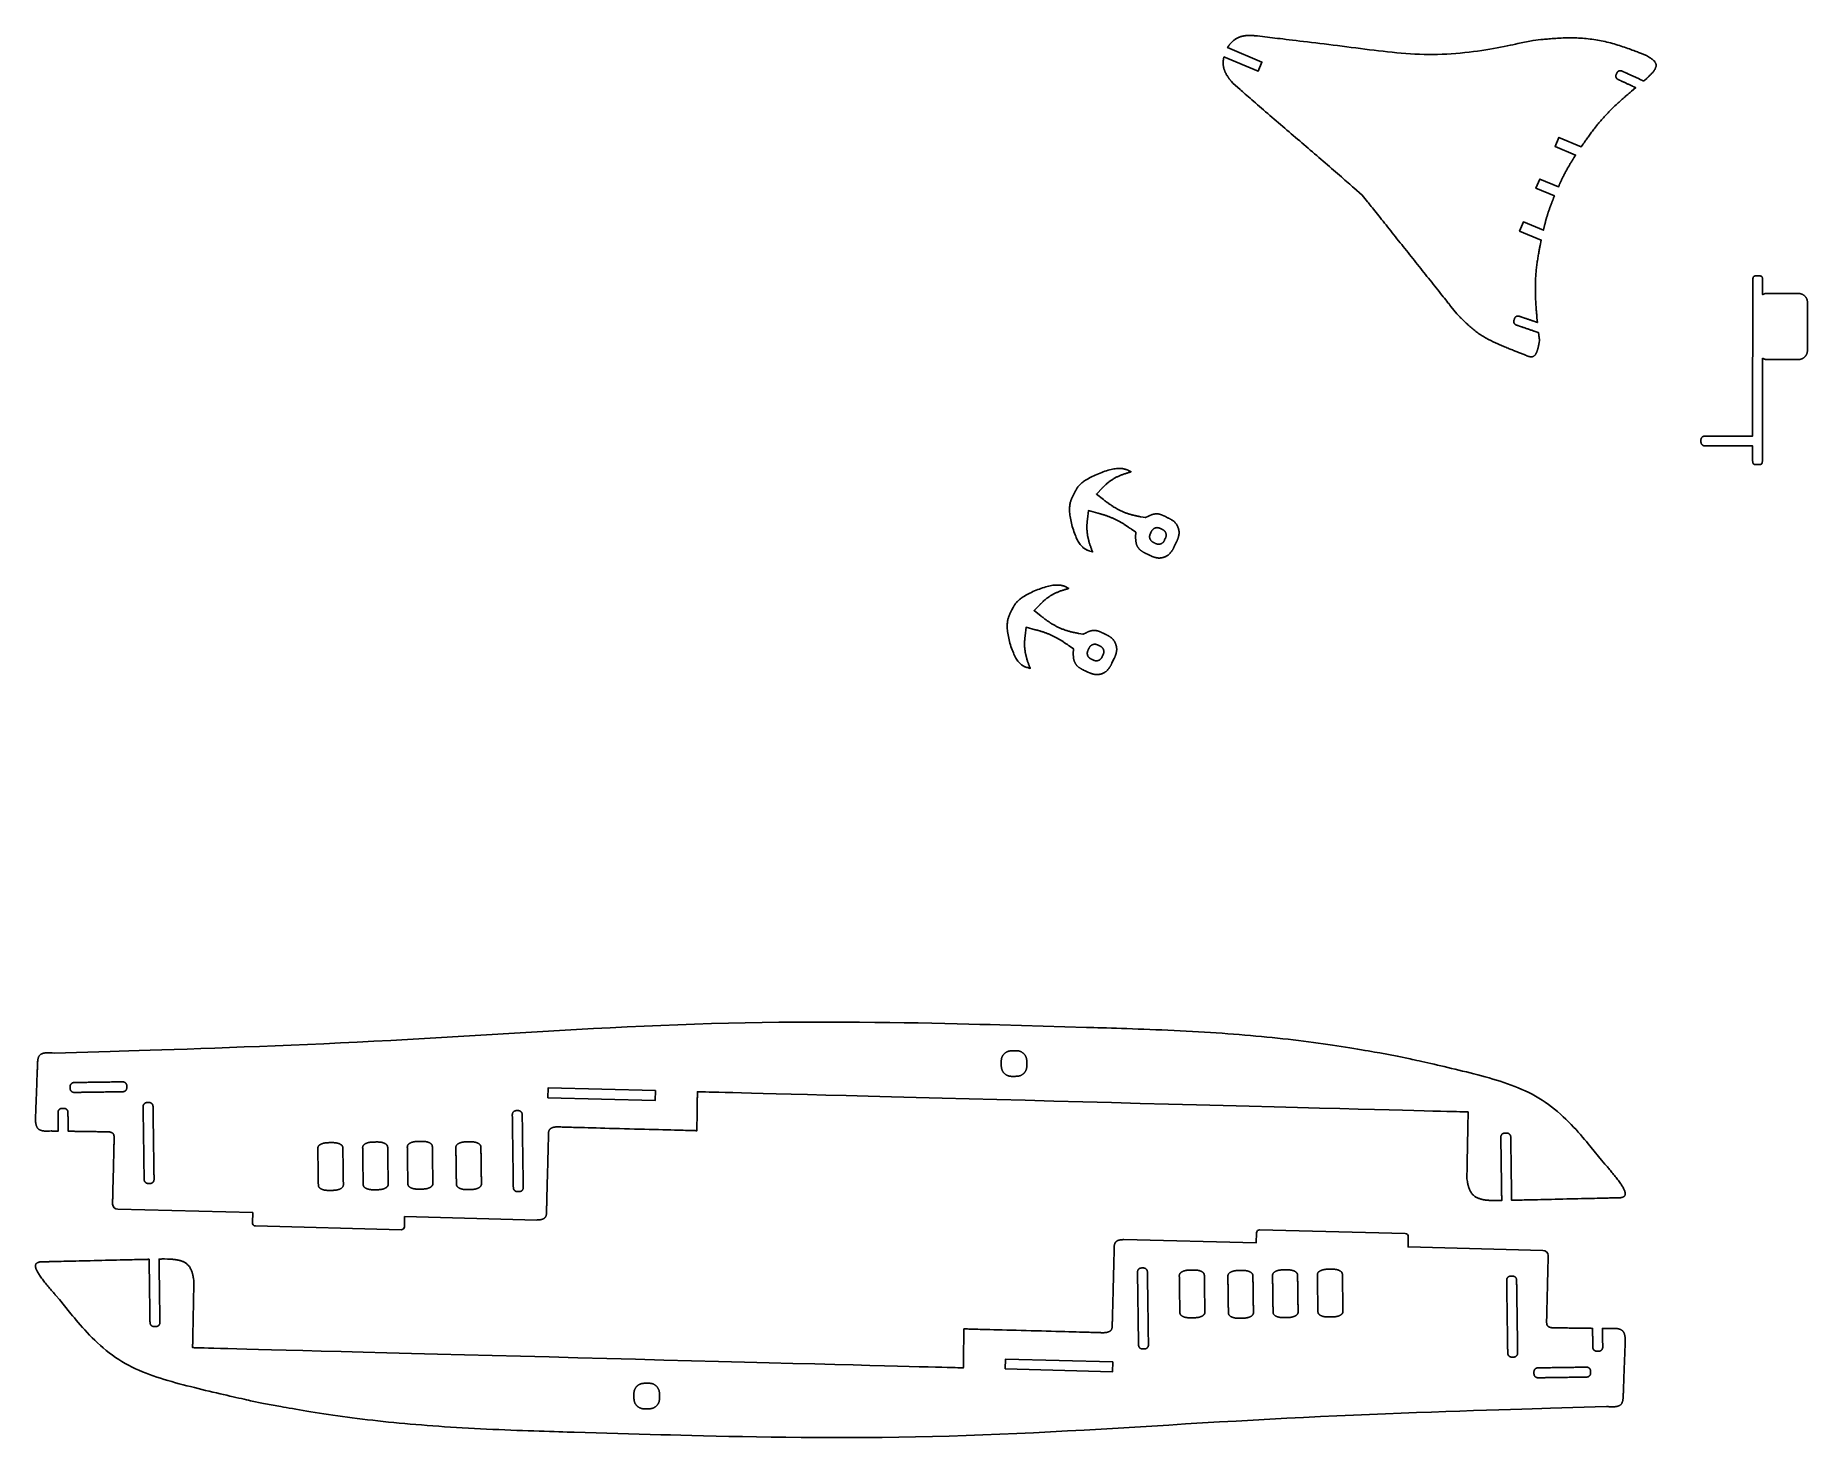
# Model space of a CAD drawing. Header units: millimetres. Extents: x -1116 to -273, y -827 to -161.
import ezdxf

# ---------------------------------------------------------------- set-up
doc = ezdxf.new("R2010")
doc.units = ezdxf.units.MM

msp = doc.modelspace()

# ---------------------------------------------------------------- linework, layer by layer
at = {"flags": 128}
for points in [[(-550.711673, -170.722875), (-550.792317, -171.188259), (-550.809279, -171.28638), (-550.827542, -171.393472), (-550.846792, -171.509157), (-550.86671, -171.633052), (-550.88698, -171.764779), (-550.907283, -171.903957), (-550.927302, -172.050206), (-550.946721, -172.203147), (-550.965222, -172.3624), (-550.982487, -172.527584), (-550.998199, -172.698321), (-551.012041, -172.87423), (-551.023696, -173.054929), (-551.032846, -173.240042), (-551.039173, -173.429187), (-551.042361, -173.621984), (-551.042092, -173.818053), (-551.03805, -174.017015), (-551.029915, -174.218488), (-551.017372, -174.422095), (-551.000145, -174.627504), (-550.978126, -174.83458), (-550.951251, -175.043238), (-550.919452, -175.253393), (-550.882665, -175.464961), (-550.840823, -175.677854), (-550.793862, -175.891989), (-550.741716, -176.107281), (-550.684319, -176.323642), (-550.621605, -176.54099), (-550.55351, -176.759237), (-550.479967, -176.978301), (-550.40091, -177.198093), (-550.316275, -177.418531), (-550.225995, -177.639528), (-550.130006, -177.860998), (-550.02824, -178.082858), (-549.920634, -178.305022), (-549.80712, -178.527404), (-549.687634, -178.74992), (-549.562249, -178.972404), (-549.431583, -179.194376), (-549.296398, -179.415276), (-549.157452, -179.634544), (-549.015504, -179.851621), (-548.871314, -180.065945), (-548.725641, -180.276958), (-548.579243, -180.484099), (-548.432879, -180.686808), (-548.287309, -180.884524), (-548.143293, -181.07669), (-548.001588, -181.262743), (-547.862954, -181.442124), (-547.72815, -181.614274), (-547.597936, -181.778632), (-547.473069, -181.934638), (-547.35431, -182.081733), (-547.242418, -182.219355), (-547.138152, -182.346946), (-546.432689, -183.207391), (-542.9675, -186.232798), (-542.422183, -186.708896), (-541.827592, -187.227952), (-541.186431, -187.787544), (-540.501402, -188.385247), (-539.775212, -189.018641), (-539.010561, -189.685301), (-538.210154, -190.382806), (-537.376696, -191.108731), (-536.512889, -191.860655), (-535.621437, -192.636154), (-534.705044, -193.432806), (-533.766414, -194.248187), (-532.80825, -195.079875), (-531.833256, -195.925447), (-530.844136, -196.782481), (-529.843593, -197.648552), (-528.834332, -198.521239), (-527.819055, -199.398118), (-526.800466, -200.276767), (-525.78127, -201.154762), (-524.763683, -202.030137), (-523.747983, -202.902744), (-522.73396, -203.772889), (-521.721403, -204.640882), (-520.710105, -205.507029), (-519.699854, -206.371638), (-518.690442, -207.235016), (-517.681659, -208.097472), (-516.673296, -208.959313), (-515.665142, -209.820846), (-514.656988, -210.682381), (-513.648625, -211.544222), (-512.639844, -212.406679), (-511.630434, -213.270059), (-510.620187, -214.13467), (-509.608892, -215.000819), (-508.596341, -215.868814), (-507.582322, -216.738963), (-506.566628, -217.611573), (-505.549048, -218.486952), (-504.529859, -219.364952), (-503.511278, -220.243606), (-502.49601, -221.12049), (-501.486758, -221.993183), (-500.486225, -222.85926), (-499.497114, -223.716299), (-498.522131, -224.561876), (-497.563977, -225.393571), (-496.625357, -226.208959), (-495.708975, -227.005616), (-494.817534, -227.781122), (-493.953737, -228.533052), (-493.120289, -229.258984), (-492.319893, -229.956494), (-491.555251, -230.62316), (-490.82907, -231.25656), (-490.144051, -231.854269), (-489.502898, -232.413866), (-488.908315, -232.932926), (-484.897863, -236.434464), (-482.396636, -239.572178), (-482.003005, -240.065975), (-481.573731, -240.604486), (-481.110692, -241.185356), (-480.615761, -241.806231), (-480.090817, -242.464759), (-479.537733, -243.158587), (-478.958388, -243.885361), (-478.354654, -244.642729), (-477.728411, -245.428336), (-477.081533, -246.239829), (-476.415896, -247.074856), (-475.733377, -247.931063), (-475.03585, -248.806096), (-474.325193, -249.697604), (-473.60328, -250.603232), (-472.871988, -251.520627), (-472.133193, -252.447436), (-471.388772, -253.381306), (-470.6406, -254.319883), (-469.890552, -255.260814), (-469.140192, -256.202138), (-468.389834, -257.143464), (-467.639476, -258.084791), (-466.889118, -259.026118), (-466.138761, -259.967446), (-465.388405, -260.908774), (-464.638049, -261.850103), (-463.887693, -262.791433), (-463.137338, -263.732763), (-462.386982, -264.674092), (-461.636627, -265.615423), (-460.886271, -266.556753), (-460.135916, -267.498085), (-459.38556, -268.439416), (-458.635204, -269.380747), (-457.884849, -270.322077), (-457.134492, -271.263408), (-456.384135, -272.204738), (-455.633777, -273.146069), (-454.88342, -274.087399), (-454.133373, -275.028336), (-453.385202, -275.96692), (-452.640782, -276.900796), (-451.90199, -277.827612), (-451.1707, -278.745015), (-450.448789, -279.650651), (-449.738134, -280.542166), (-449.04061, -281.417208), (-448.358092, -282.273424), (-447.692457, -283.108459), (-447.045581, -283.919962), (-446.41934, -284.705576), (-445.815609, -285.462952), (-445.236265, -286.189734), (-444.683183, -286.88357), (-444.158241, -287.542105), (-443.663312, -288.162988), (-443.200274, -288.743864), (-442.771003, -289.282382), (-439.876155, -292.913936), (-438.357387, -294.458619), (-438.118329, -294.701636), (-437.857378, -294.966194), (-437.575422, -295.250667), (-437.273348, -295.553428), (-436.952045, -295.872848), (-436.612401, -296.207299), (-436.255304, -296.555154), (-435.881643, -296.914784), (-435.492305, -297.284562), (-435.088178, -297.66286), (-434.670151, -298.048052), (-434.239111, -298.438507), (-433.795947, -298.832601), (-433.341548, -299.228703), (-432.8768, -299.625186), (-432.402592, -300.020423), (-431.919813, -300.412787), (-431.429349, -300.800648), (-430.932091, -301.18238), (-430.428925, -301.556353), (-429.920621, -301.92127), (-429.407479, -302.277139), (-428.889679, -302.6243), (-428.367401, -302.963088), (-427.840827, -303.293843), (-427.310137, -303.616903), (-426.775511, -303.932605), (-426.237131, -304.241287), (-425.695177, -304.543287), (-425.149829, -304.838944), (-424.60127, -305.128596), (-424.049677, -305.412579), (-423.495233, -305.691232), (-422.93812, -305.964893), (-422.378516, -306.2339), (-421.816602, -306.498591), (-421.25256, -306.759304), (-420.68657, -307.016376), (-420.118814, -307.270147), (-419.549469, -307.520952), (-418.978945, -307.769004), (-418.408545, -308.014002), (-417.839801, -308.255522), (-417.274242, -308.493135), (-416.713399, -308.726414), (-416.158805, -308.954935), (-415.611988, -309.178269), (-415.07448, -309.395991), (-414.54781, -309.607673), (-414.033511, -309.81289), (-413.533112, -310.011213), (-413.048144, -310.202218), (-412.580138, -310.385477), (-412.130624, -310.560564), (-411.701133, -310.727052), (-411.293196, -310.884514), (-410.908343, -311.032524), (-410.548105, -311.170656), (-410.214012, -311.298481), (-407.960475, -312.159481), (-407.327144, -312.460309), (-407.227502, -312.507566), (-407.119004, -312.558601), (-407.002295, -312.612675), (-406.87802, -312.669053), (-406.746823, -312.727), (-406.609348, -312.785778), (-406.46624, -312.844653), (-406.318144, -312.902886), (-406.165704, -312.959745), (-406.009565, -313.01449), (-405.850371, -313.066387), (-405.688766, -313.1147), (-405.525395, -313.158691), (-405.360903, -313.197626), (-405.195934, -313.230768), (-405.031132, -313.257381), (-404.867142, -313.276729), (-404.70461, -313.288075), (-404.544178, -313.290686), (-404.386492, -313.283822), (-404.232089, -313.266871), (-404.081075, -313.239711), (-403.933452, -313.202342), (-403.789219, -313.154764), (-403.648376, -313.096977), (-403.510924, -313.02898), (-403.376862, -312.950775), (-403.24619, -312.862361), (-403.118909, -312.763738), (-402.995019, -312.654906), (-402.874519, -312.535866), (-402.75741, -312.406616), (-402.643691, -312.267159), (-402.533364, -312.117494), (-402.426427, -311.957619), (-402.32288, -311.787537), (-402.222725, -311.607246), (-402.125961, -311.416747), (-402.032587, -311.21604), (-401.942605, -311.005125), (-401.856008, -310.78422), (-401.772768, -310.554413), (-401.692853, -310.317009), (-401.616228, -310.073314), (-401.542859, -309.824634), (-401.472714, -309.572274), (-401.405757, -309.31754), (-401.341957, -309.061738), (-401.281278, -308.806172), (-401.223688, -308.55215), (-401.169154, -308.300977), (-401.117639, -308.053957), (-401.069113, -307.812397), (-401.023542, -307.577602), (-400.980891, -307.350879), (-400.941127, -307.133533), (-400.904215, -306.926868), (-400.870124, -306.732192), (-400.838819, -306.550809), (-400.629012, -305.323701), (-400.657591, -305.125936), (-400.662088, -305.094812), (-400.666991, -305.060872), (-400.672276, -305.024262), (-400.677918, -304.985133), (-400.683895, -304.943632), (-400.690184, -304.89991), (-400.69676, -304.854114), (-400.7036, -304.806393), (-400.710682, -304.756897), (-400.717981, -304.705775), (-400.725474, -304.653175), (-400.733137, -304.599246), (-400.740947, -304.544137), (-400.748881, -304.487996), (-400.756914, -304.430973), (-400.765024, -304.373217), (-400.773187, -304.314876), (-400.781379, -304.2561), (-400.789578, -304.197037), (-400.797759, -304.137834), (-400.805903, -304.078619), (-400.814007, -304.019415), (-400.822072, -303.960221), (-400.830098, -303.901037), (-400.838086, -303.841864), (-400.846037, -303.782701), (-400.853953, -303.723549), (-400.861833, -303.664405), (-400.869677, -303.605272), (-400.877488, -303.546148), (-400.885265, -303.487034), (-400.893011, -303.42793), (-400.900724, -303.368834), (-400.908407, -303.309748), (-400.916059, -303.250671), (-400.923683, -303.191603), (-400.931277, -303.132543), (-400.938844, -303.073492), (-400.946384, -303.014449), (-400.953897, -302.955416), (-400.961383, -302.896413), (-400.968827, -302.837567), (-400.97621, -302.779023), (-400.983518, -302.720928), (-400.990733, -302.663428), (-400.997838, -302.606672), (-401.004818, -302.550806), (-401.011653, -302.495976), (-401.018329, -302.442331), (-401.024826, -302.390016), (-401.031131, -302.33918), (-401.037225, -302.289968), (-401.043091, -302.242527), (-401.048713, -302.197006), (-401.054073, -302.153549), (-401.059155, -302.112306), (-401.063943, -302.073423), (-401.068419, -302.037045), (-401.072566, -302.003321), (-401.100522, -301.775904), (-401.100734, -301.775831), (-401.102217, -301.775324), (-401.106243, -301.773949), (-401.114082, -301.77127), (-401.127006, -301.766854), (-401.146286, -301.760264), (-401.173194, -301.75107), (-401.209001, -301.738834), (-401.254976, -301.723124), (-401.312394, -301.703503), (-401.382523, -301.679538), (-401.466637, -301.650796), (-401.566005, -301.61684), (-401.681899, -301.577238), (-401.81559, -301.531553), (-401.96835, -301.479353), (-402.141448, -301.420202), (-402.336159, -301.353666), (-402.553751, -301.279311), (-402.795497, -301.196702), (-403.062031, -301.105623), (-403.351449, -301.006724), (-403.661205, -300.900875), (-403.988759, -300.788944), (-404.331568, -300.671802), (-404.687089, -300.550313), (-405.05278, -300.425351), (-405.426098, -300.297782), (-405.804502, -300.168476), (-406.185447, -300.038299), (-406.566393, -299.908124), (-406.944796, -299.778818), (-407.318114, -299.651248), (-407.683805, -299.526286), (-408.039326, -299.404798), (-408.382135, -299.287656), (-408.709688, -299.175724), (-409.019446, -299.069876), (-409.308862, -298.970977), (-409.575397, -298.879897), (-409.817143, -298.797289), (-410.034736, -298.722934), (-410.229445, -298.656398), (-410.402545, -298.597247), (-410.555305, -298.545047), (-410.688996, -298.499362), (-410.80489, -298.459759), (-410.904257, -298.425804), (-410.98837, -298.397061), (-411.058501, -298.373097), (-411.115917, -298.353476), (-411.161894, -298.337765), (-411.1977, -298.325529), (-411.224608, -298.316334), (-411.243888, -298.309746), (-411.256812, -298.30533), (-411.264652, -298.302651), (-411.268677, -298.301275), (-411.270161, -298.300768), (-411.270372, -298.300696), (-411.462857, -298.234929), (-411.493138, -298.224562), (-411.526096, -298.213148), (-411.561521, -298.200629), (-411.5992, -298.186948), (-411.638923, -298.172043), (-411.680481, -298.155857), (-411.723662, -298.138329), (-411.768255, -298.119402), (-411.814051, -298.099016), (-411.860838, -298.077111), (-411.908406, -298.053631), (-411.956544, -298.028514), (-412.005041, -298.001701), (-412.053687, -297.973135), (-412.10227, -297.942754), (-412.150581, -297.910503), (-412.198409, -297.876319), (-412.245543, -297.840145), (-412.291772, -297.801922), (-412.336885, -297.76159), (-412.380698, -297.71912), (-412.423125, -297.674607), (-412.464103, -297.62817), (-412.503574, -297.579934), (-412.541475, -297.530022), (-412.577747, -297.478556), (-412.612329, -297.425658), (-412.645159, -297.371453), (-412.676177, -297.316061), (-412.705323, -297.259607), (-412.732535, -297.202213), (-412.757754, -297.144001), (-412.780916, -297.085094), (-412.801964, -297.025615), (-412.820835, -296.965687), (-412.837469, -296.905433), (-412.851804, -296.844975), (-412.863782, -296.784435), (-412.873339, -296.723939), (-412.880418, -296.663606), (-412.884993, -296.603561), (-412.887205, -296.543932), (-412.887228, -296.484848), (-412.885237, -296.426439), (-412.88141, -296.368834), (-412.875922, -296.312159), (-412.868949, -296.256547), (-412.860668, -296.202124), (-412.851253, -296.149021), (-412.840883, -296.097364), (-412.829731, -296.047286), (-412.817975, -295.998913), (-412.805791, -295.952376), (-412.793353, -295.907803), (-412.780839, -295.865322), (-412.768425, -295.825064), (-412.756285, -295.787156), (-412.744598, -295.751728), (-412.733538, -295.71891), (-412.657977, -295.497703), (-412.592624, -295.306549), (-412.582321, -295.276477), (-412.570976, -295.243748), (-412.55853, -295.208572), (-412.544922, -295.171157), (-412.530091, -295.131716), (-412.513976, -295.090457), (-412.496516, -295.047591), (-412.477652, -295.003327), (-412.457321, -294.957875), (-412.435464, -294.911446), (-412.412019, -294.86425), (-412.386927, -294.816495), (-412.360126, -294.768393), (-412.331557, -294.720154), (-412.301157, -294.671986), (-412.268866, -294.624101), (-412.234624, -294.576707), (-412.198369, -294.530017), (-412.160043, -294.484238), (-412.119582, -294.439581), (-412.076958, -294.396231), (-412.032265, -294.354272), (-411.985626, -294.313764), (-411.937167, -294.274766), (-411.887012, -294.237338), (-411.835286, -294.201538), (-411.782114, -294.167426), (-411.727618, -294.135062), (-411.671926, -294.104504), (-411.61516, -294.075812), (-411.557446, -294.049046), (-411.498907, -294.024265), (-411.43967, -294.001527), (-411.379857, -293.980892), (-411.319595, -293.962421), (-411.259006, -293.946171), (-411.198217, -293.932203), (-411.137351, -293.920575), (-411.076532, -293.911347), (-411.015887, -293.90458), (-410.95554, -293.90029), (-410.895618, -293.898346), (-410.836252, -293.898569), (-410.77757, -293.900786), (-410.719701, -293.904821), (-410.662775, -293.910499), (-410.60692, -293.917645), (-410.552265, -293.926084), (-410.498939, -293.935642), (-410.447071, -293.946141), (-410.396791, -293.957409), (-410.348227, -293.969268), (-410.301508, -293.981546), (-410.256762, -293.994066), (-410.214121, -294.006652), (-410.173712, -294.019132), (-410.135664, -294.031327), (-410.100106, -294.043065), (-410.067168, -294.054171), (-409.845159, -294.130027), (-409.844988, -294.130085), (-409.843789, -294.130494), (-409.840535, -294.131606), (-409.834198, -294.133772), (-409.823752, -294.137342), (-409.808168, -294.142668), (-409.786419, -294.150101), (-409.757477, -294.159992), (-409.720315, -294.172691), (-409.673906, -294.188552), (-409.617221, -294.207924), (-409.549234, -294.231158), (-409.468916, -294.258607), (-409.375241, -294.29062), (-409.26718, -294.32755), (-409.143707, -294.369746), (-409.003793, -294.417562), (-408.846411, -294.471346), (-408.670535, -294.531452), (-408.475135, -294.59823), (-408.259699, -294.671855), (-408.025767, -294.751801), (-407.775395, -294.837366), (-407.510639, -294.927845), (-407.233551, -295.02254), (-406.94619, -295.120746), (-406.650607, -295.22176), (-406.348859, -295.324882), (-406.043001, -295.429409), (-405.735089, -295.534638), (-405.427176, -295.639866), (-405.121318, -295.744393), (-404.81957, -295.847514), (-404.523988, -295.948529), (-404.236626, -296.046735), (-403.959538, -296.14143), (-403.694781, -296.23191), (-403.44441, -296.317474), (-403.210478, -296.39742), (-402.995042, -296.471044), (-402.799642, -296.537823), (-402.623766, -296.597928), (-402.466384, -296.651713), (-402.32647, -296.699528), (-402.202997, -296.741725), (-402.094936, -296.778654), (-402.001261, -296.810668), (-401.920943, -296.838117), (-401.852956, -296.861351), (-401.796271, -296.880723), (-401.749862, -296.896584), (-401.7127, -296.909283), (-401.683758, -296.919174), (-401.662009, -296.926607), (-401.646425, -296.931933), (-401.635979, -296.935503), (-401.629642, -296.937668), (-401.626388, -296.93878), (-401.62519, -296.93919), (-401.625019, -296.939248), (-401.833734, -294.691389), (-401.866543, -294.337642), (-401.902104, -293.951926), (-401.940035, -293.535987), (-401.97996, -293.091576), (-402.021497, -292.620438), (-402.064268, -292.124323), (-402.107892, -291.604979), (-402.15199, -291.064152), (-402.196183, -290.503593), (-402.240091, -289.925048), (-402.283334, -289.330266), (-402.325535, -288.720993), (-402.366311, -288.098982), (-402.405284, -287.465975), (-402.442076, -286.823724), (-402.476306, -286.173976), (-402.507594, -285.518479), (-402.535562, -284.858981), (-402.559828, -284.19723), (-402.580015, -283.534974), (-402.595803, -282.873671), (-402.607111, -282.213617), (-402.61392, -281.554817), (-402.61621, -280.897278), (-402.613961, -280.241003), (-402.607152, -279.586), (-402.595764, -278.932273), (-402.579778, -278.279828), (-402.559171, -277.628671), (-402.533927, -276.978807), (-402.504024, -276.330242), (-402.469441, -275.68298), (-402.43016, -275.03703), (-402.38616, -274.392394), (-402.33742, -273.749079), (-402.283923, -273.107091), (-402.225647, -272.466435), (-402.162572, -271.827116), (-402.094679, -271.18914), (-402.021948, -270.552513), (-401.944453, -269.917488), (-401.862651, -269.285305), (-401.777097, -268.657453), (-401.68834, -268.03542), (-401.596935, -267.420695), (-401.503431, -266.814764), (-401.408384, -266.219119), (-401.312343, -265.635246), (-401.215863, -265.064634), (-401.119495, -264.50877), (-401.023791, -263.969144), (-400.929304, -263.447243), (-400.836585, -262.944557), (-400.746188, -262.462573), (-400.658664, -262.002779), (-400.574566, -261.566665), (-400.494446, -261.155717), (-400.418856, -260.771424), (-400.348348, -260.415276), (-399.828457, -257.800049), (-410.089604, -253.485008), (-408.259935, -249.134064), (-398.790231, -253.116286), (-398.65862, -252.562959), (-398.61917, -252.397342), (-398.576514, -252.218727), (-398.530769, -252.027853), (-398.482053, -251.825458), (-398.430482, -251.612282), (-398.376176, -251.389063), (-398.319251, -251.156541), (-398.259827, -250.915455), (-398.198019, -250.666543), (-398.133945, -250.410544), (-398.067725, -250.148199), (-397.999474, -249.880246), (-397.929312, -249.607423), (-397.857355, -249.330469), (-397.783722, -249.050125), (-397.708531, -248.767127), (-397.631898, -248.482218), (-397.553942, -248.196133), (-397.474781, -247.909614), (-397.394511, -247.623274), (-397.313151, -247.33724), (-397.230701, -247.051509), (-397.147156, -246.766084), (-397.062518, -246.480965), (-396.976782, -246.196151), (-396.889948, -245.911643), (-396.802013, -245.627443), (-396.712976, -245.34355), (-396.622836, -245.059965), (-396.53159, -244.776688), (-396.439236, -244.493719), (-396.345773, -244.21106), (-396.251199, -243.928711), (-396.155512, -243.646671), (-396.058712, -243.364941), (-395.960794, -243.083523), (-395.861759, -242.802415), (-395.761604, -242.52162), (-395.660327, -242.241136), (-395.557984, -241.961078), (-395.454856, -241.682011), (-395.351283, -241.404611), (-395.247602, -241.129555), (-395.144154, -240.857522), (-395.041277, -240.589188), (-394.93931, -240.32523), (-394.838591, -240.066327), (-394.739459, -239.813156), (-394.642254, -239.566394), (-394.547313, -239.326718), (-394.454977, -239.094805), (-394.365583, -238.871334), (-394.279472, -238.656982), (-394.19698, -238.452424), (-394.118448, -238.25834), (-394.044214, -238.075407), (-393.974618, -237.904301), (-393.909997, -237.745702), (-393.532495, -236.820216), (-402.322711, -233.123734), (-400.493043, -228.77279), (-391.666884, -232.484386), (-391.350532, -231.786046), (-391.290639, -231.653857), (-391.225277, -231.509711), (-391.154682, -231.354252), (-391.07909, -231.188123), (-390.998741, -231.011968), (-390.913871, -230.826429), (-390.824716, -230.63215), (-390.731516, -230.429776), (-390.634507, -230.219948), (-390.533925, -230.00331), (-390.430009, -229.780506), (-390.322996, -229.552178), (-390.213125, -229.31897), (-390.10063, -229.081526), (-389.98575, -228.840487), (-389.868723, -228.5965), (-389.749785, -228.350205), (-389.629174, -228.102247), (-389.507129, -227.853268), (-389.383884, -227.603913), (-389.259639, -227.354718), (-389.134431, -227.105789), (-389.008259, -226.857128), (-388.881121, -226.608735), (-388.753016, -226.36061), (-388.623942, -226.112755), (-388.493896, -225.86517), (-388.362879, -225.617856), (-388.230888, -225.370812), (-388.097921, -225.124039), (-387.963977, -224.877538), (-387.829054, -224.631311), (-387.693151, -224.385356), (-387.556265, -224.139675), (-387.418397, -223.894269), (-387.279542, -223.649136), (-387.139701, -223.40428), (-386.998871, -223.1597), (-386.857052, -222.915396), (-386.71424, -222.671369), (-386.570506, -222.427718), (-386.426213, -222.184933), (-386.281792, -221.943605), (-386.137675, -221.704319), (-385.994297, -221.467668), (-385.852088, -221.234238), (-385.711483, -221.004619), (-385.572914, -220.779401), (-385.436813, -220.559171), (-385.303615, -220.344519), (-385.173751, -220.136033), (-385.047653, -219.934303), (-384.925756, -219.739918), (-384.808492, -219.553465), (-384.696293, -219.375535), (-384.589592, -219.206716), (-384.488821, -219.047597), (-384.394416, -218.898768), (-384.306807, -218.760814), (-383.460035, -217.428484), (-393.203933, -213.330958), (-391.374264, -208.980015), (-380.790228, -213.430837), (-380.065395, -212.376322), (-379.883456, -212.111697), (-379.684822, -211.823171), (-379.470133, -211.512068), (-379.240033, -211.179713), (-378.995164, -210.827431), (-378.736166, -210.456543), (-378.463683, -210.068374), (-378.178356, -209.664248), (-377.880827, -209.24549), (-377.571739, -208.81342), (-377.251733, -208.369366), (-376.92145, -207.914649), (-376.581534, -207.450593), (-376.232627, -206.978524), (-375.875368, -206.499763), (-375.510403, -206.015635), (-375.138372, -205.527464), (-374.759917, -205.036573), (-374.37568, -204.544286), (-373.986303, -204.051928), (-373.592318, -203.560601), (-373.193819, -203.070531), (-372.790792, -202.581722), (-372.383218, -202.094177), (-371.971083, -201.607903), (-371.554371, -201.122904), (-371.133066, -200.639183), (-370.707152, -200.156747), (-370.276613, -199.675599), (-369.841433, -199.195744), (-369.401597, -198.717187), (-368.957089, -198.239931), (-368.507892, -197.763982), (-368.053991, -197.289345), (-367.59537, -196.816024), (-367.132013, -196.344022), (-366.663905, -195.873346), (-366.19103, -195.404), (-365.71337, -194.935988), (-365.230911, -194.469314), (-364.743903, -194.004161), (-364.253652, -193.541415), (-363.761733, -193.082141), (-363.269719, -192.627403), (-362.779182, -192.178266), (-362.291697, -191.735793), (-361.808836, -191.301049), (-361.332174, -190.875098), (-360.863283, -190.459005), (-360.403736, -190.053833), (-359.955107, -189.660647), (-359.518969, -189.280511), (-359.096896, -188.91449), (-358.69046, -188.563647), (-358.301235, -188.229047), (-357.930794, -187.911754), (-357.580712, -187.612833), (-357.25256, -187.333348), (-356.947912, -187.074363), (-354.891625, -185.328379), (-354.891792, -185.328301), (-354.892963, -185.327763), (-354.896139, -185.326301), (-354.902324, -185.323455), (-354.91252, -185.318763), (-354.927733, -185.311763), (-354.948963, -185.301994), (-354.977214, -185.288994), (-355.013488, -185.272302), (-355.05879, -185.251456), (-355.114122, -185.225995), (-355.180487, -185.195456), (-355.258887, -185.15938), (-355.350327, -185.117303), (-355.455809, -185.068766), (-355.576334, -185.013305), (-355.712909, -184.95046), (-355.866534, -184.879767), (-356.038213, -184.800769), (-356.228948, -184.713001), (-356.439242, -184.616232), (-356.66759, -184.511157), (-356.911985, -184.398696), (-357.170423, -184.279774), (-357.440897, -184.155315), (-357.7214, -184.026238), (-358.009928, -183.893471), (-358.304473, -183.757934), (-358.603031, -183.620551), (-358.903594, -183.482245), (-359.204157, -183.343938), (-359.502715, -183.206556), (-359.79726, -183.071018), (-360.085787, -182.93825), (-360.366292, -182.809175), (-360.636765, -182.684715), (-360.895202, -182.565793), (-361.139598, -182.453333), (-361.367946, -182.348257), (-361.578241, -182.251489), (-361.768976, -182.163721), (-361.940655, -182.084721), (-362.09428, -182.01403), (-362.230853, -181.951185), (-362.35138, -181.895724), (-362.456862, -181.847186), (-362.548301, -181.805109), (-362.626701, -181.769033), (-362.693066, -181.738495), (-362.748398, -181.713033), (-362.7937, -181.692188), (-362.829974, -181.675495), (-362.858226, -181.662496), (-362.879456, -181.652727), (-362.894667, -181.645727), (-362.904865, -181.641034), (-362.91105, -181.638188), (-362.914225, -181.636726), (-362.915396, -181.636188), (-362.915563, -181.636111), (-363.100394, -181.55114), (-363.129469, -181.53775), (-363.161101, -181.523049), (-363.195074, -181.506998), (-363.231172, -181.489561), (-363.26918, -181.4707), (-363.308882, -181.450377), (-363.350062, -181.428555), (-363.392506, -181.405197), (-363.435996, -181.380266), (-363.480317, -181.353723), (-363.525254, -181.325533), (-363.570592, -181.295656), (-363.616113, -181.264057), (-363.661603, -181.230697), (-363.706846, -181.19554), (-363.751626, -181.158547), (-363.795728, -181.119681), (-363.838936, -181.078906), (-363.881035, -181.036183), (-363.921807, -180.991476), (-363.961066, -180.944774), (-363.998737, -180.896178), (-364.034771, -180.845817), (-364.06912, -180.793819), (-364.101737, -180.740312), (-364.132574, -180.685424), (-364.161583, -180.629285), (-364.188717, -180.572021), (-364.213926, -180.513762), (-364.237166, -180.454635), (-364.258386, -180.39477), (-364.27754, -180.334293), (-364.294578, -180.273335), (-364.309455, -180.212021), (-364.322121, -180.150483), (-364.33253, -180.088846), (-364.340633, -180.027241), (-364.346383, -179.965794), (-364.349731, -179.904635), (-364.350631, -179.843891), (-364.349073, -179.783689), (-364.345206, -179.724141), (-364.339219, -179.665358), (-364.331299, -179.60745), (-364.321636, -179.550528), (-364.310416, -179.494702), (-364.297828, -179.440083), (-364.28406, -179.38678), (-364.2693, -179.334906), (-364.253736, -179.284569), (-364.237557, -179.23588), (-364.22095, -179.18895), (-364.204103, -179.143889), (-364.187206, -179.100808), (-364.170445, -179.059817), (-364.154009, -179.021027), (-364.138085, -178.984547), (-364.122863, -178.950489), (-364.108531, -178.918962), (-364.010914, -178.706568), (-363.926431, -178.523049), (-363.913119, -178.494181), (-363.8985, -178.462775), (-363.882537, -178.429046), (-363.865189, -178.39321), (-363.846417, -178.355482), (-363.826185, -178.316075), (-363.804452, -178.275207), (-363.781178, -178.233092), (-363.756326, -178.189944), (-363.729856, -178.145979), (-363.70173, -178.101413), (-363.671909, -178.05646), (-363.640353, -178.011334), (-363.607024, -177.966252), (-363.571882, -177.921428), (-363.53489, -177.877079), (-363.496008, -177.833417), (-363.455195, -177.790659), (-363.412416, -177.749021), (-363.367629, -177.708715), (-363.320825, -177.66993), (-363.272105, -177.632741), (-363.221598, -177.597194), (-363.169435, -177.563334), (-363.115745, -177.531208), (-363.060658, -177.500863), (-363.004305, -177.472344), (-362.946813, -177.445698), (-362.888315, -177.420972), (-362.828939, -177.398211), (-362.768814, -177.377462), (-362.708072, -177.358771), (-362.646841, -177.342185), (-362.585251, -177.32775), (-362.523432, -177.315512), (-362.461515, -177.305517), (-362.399628, -177.297812), (-362.337903, -177.292443), (-362.276467, -177.289456), (-362.215451, -177.288898), (-362.154981, -177.290776), (-362.095173, -177.294942), (-362.036135, -177.301207), (-361.97798, -177.309387), (-361.920817, -177.319291), (-361.864758, -177.330735), (-361.809911, -177.343529), (-361.75639, -177.357487), (-361.704304, -177.372422), (-361.653764, -177.388146), (-361.60488, -177.404471), (-361.557763, -177.421212), (-361.512525, -177.438179), (-361.469275, -177.455188), (-361.428124, -177.472048), (-361.389183, -177.488574), (-361.352562, -177.504579), (-361.318373, -177.519874), (-361.286725, -177.534273), (-361.073517, -177.632324), (-361.073311, -177.63242), (-361.071858, -177.633087), (-361.067918, -177.6349), (-361.060245, -177.638431), (-361.047594, -177.644251), (-361.028721, -177.652934), (-361.002383, -177.665052), (-360.967333, -177.681177), (-360.92233, -177.701883), (-360.866126, -177.727741), (-360.79748, -177.759324), (-360.715145, -177.797204), (-360.617879, -177.841955), (-360.504436, -177.894149), (-360.373572, -177.954356), (-360.224043, -178.023152), (-360.054605, -178.101108), (-359.864011, -178.188796), (-359.65102, -178.286789), (-359.414387, -178.39566), (-359.15349, -178.515695), (-358.870193, -178.646035), (-358.566987, -178.785534), (-358.24636, -178.933048), (-357.9108, -179.087434), (-357.562798, -179.247543), (-357.204841, -179.412232), (-356.839418, -179.580357), (-356.469017, -179.750773), (-356.096127, -179.922332), (-355.723237, -180.093892), (-355.352837, -180.264307), (-354.987413, -180.432432), (-354.629456, -180.597121), (-354.281454, -180.757231), (-353.945895, -180.911616), (-353.625267, -181.059131), (-353.322062, -181.19863), (-353.038765, -181.32897), (-352.777867, -181.449004), (-352.541233, -181.557876), (-352.328243, -181.655868), (-352.13765, -181.743557), (-351.968212, -181.821513), (-351.818682, -181.890308), (-351.687818, -181.950516), (-351.574375, -182.002709), (-351.477109, -182.04746), (-351.394774, -182.08534), (-351.326128, -182.116924), (-351.269925, -182.142782), (-351.224921, -182.163487), (-351.189872, -182.179613), (-351.163533, -182.19173), (-351.144661, -182.200413), (-351.13201, -182.206234), (-351.124337, -182.209765), (-351.120395, -182.211577), (-351.118944, -182.212245), (-351.118737, -182.21234), (-351.080135, -182.181335), (-351.07406, -182.176456), (-351.067435, -182.171135), (-351.06029, -182.165394), (-351.052655, -182.159259), (-351.044558, -182.152749), (-351.03603, -182.145891), (-351.027098, -182.138706), (-351.017793, -182.131217), (-351.008145, -182.123447), (-350.998183, -182.115421), (-350.987936, -182.10716), (-350.977433, -182.098688), (-350.966704, -182.090027), (-350.955779, -182.081203), (-350.944686, -182.072235), (-350.933455, -182.063149), (-350.922117, -182.053967), (-350.910699, -182.044712), (-350.899231, -182.035407), (-350.887744, -182.026076), (-350.87626, -182.016738), (-350.864785, -182.007396), (-350.853317, -181.998052), (-350.841855, -181.988706), (-350.830398, -181.979358), (-350.818944, -181.970007), (-350.807493, -181.960657), (-350.796044, -181.951306), (-350.784594, -181.941955), (-350.773144, -181.932604), (-350.761692, -181.923254), (-350.750237, -181.913906), (-350.738777, -181.904558), (-350.727313, -181.895213), (-350.715842, -181.88587), (-350.704364, -181.876531), (-350.692877, -181.867194), (-350.68138, -181.857862), (-350.669873, -181.848533), (-350.658354, -181.83921), (-350.646827, -181.829895), (-350.635316, -181.820608), (-350.623852, -181.811372), (-350.612464, -181.80221), (-350.601182, -181.793145), (-350.590037, -181.784199), (-350.579056, -181.775396), (-350.568272, -181.766759), (-350.557713, -181.75831), (-350.547409, -181.750072), (-350.537389, -181.742069), (-350.527684, -181.734323), (-350.518325, -181.726856), (-350.509338, -181.719694), (-350.500756, -181.712857), (-350.492609, -181.706369), (-350.484924, -181.700253), (-350.477733, -181.694531), (-350.471065, -181.689227), (-350.426095, -181.653463), (-349.657113, -180.946493), (-349.53616, -180.835239), (-349.404643, -180.713945), (-349.263531, -180.583174), (-349.113797, -180.443493), (-348.95641, -180.295463), (-348.792341, -180.139649), (-348.62256, -179.976616), (-348.448037, -179.806928), (-348.269744, -179.631148), (-348.088651, -179.449843), (-347.905727, -179.263574), (-347.721945, -179.072907), (-347.538274, -178.878406), (-347.355685, -178.680634), (-347.175147, -178.480156), (-346.997632, -178.277538), (-346.824111, -178.073341), (-346.655554, -177.868131), (-346.492931, -177.662472), (-346.337212, -177.456928), (-346.189285, -177.251976), (-346.049706, -177.047745), (-345.918947, -176.844273), (-345.79748, -176.641603), (-345.685777, -176.439774), (-345.584312, -176.238828), (-345.493554, -176.038805), (-345.413979, -175.839745), (-345.346057, -175.641689), (-345.29026, -175.444678), (-345.247062, -175.248752), (-345.216935, -175.053953), (-345.20035, -174.86032), (-345.19778, -174.667894), (-345.209697, -174.476715), (-345.236575, -174.286826), (-345.278884, -174.098265), (-345.337097, -173.911075), (-345.411687, -173.725293), (-345.503126, -173.540964), (-345.611549, -173.358175), (-345.735744, -173.177227), (-345.874161, -172.998463), (-346.025253, -172.822233), (-346.187469, -172.648882), (-346.359261, -172.478758), (-346.539079, -172.312209), (-346.725374, -172.14958), (-346.916597, -171.991221), (-347.1112, -171.837476), (-347.307631, -171.688695), (-347.504343, -171.545223), (-347.699787, -171.407408), (-347.892414, -171.275597), (-348.080673, -171.150137), (-348.263017, -171.031376), (-348.437895, -170.91966), (-348.603759, -170.815335), (-348.75906, -170.718751), (-349.813022, -170.067997), (-352.626371, -168.962854), (-353.069143, -168.789018), (-353.552135, -168.599948), (-354.073365, -168.396987), (-354.630852, -168.181479), (-355.222616, -167.954766), (-355.846676, -167.718193), (-356.50105, -167.473102), (-357.183757, -167.220836), (-357.892818, -166.962739), (-358.62625, -166.700154), (-359.382073, -166.434423), (-360.158306, -166.166892), (-360.952968, -165.898903), (-361.764079, -165.631798), (-362.589656, -165.36692), (-363.42772, -165.105615), (-364.276288, -164.849225), (-365.133382, -164.599091), (-365.997018, -164.356559), (-366.865217, -164.122971), (-367.73633, -163.899456), (-368.610037, -163.686279), (-369.486351, -163.483489), (-370.365286, -163.291139), (-371.246853, -163.10928), (-372.131067, -162.93796), (-373.017938, -162.777231), (-373.907482, -162.627144), (-374.799709, -162.487748), (-375.694634, -162.359096), (-376.592269, -162.241236), (-377.492626, -162.13422), (-378.395719, -162.038098), (-379.301562, -161.952921), (-380.210165, -161.87874), (-381.121542, -161.815604), (-382.035707, -161.763564), (-382.952671, -161.722672), (-383.872448, -161.692977), (-384.795052, -161.67453), (-385.72007, -161.667239), (-386.645405, -161.670429), (-387.568532, -161.683288), (-388.486928, -161.705), (-389.398072, -161.734748), (-390.299439, -161.771719), (-391.188508, -161.815096), (-392.062754, -161.864064), (-392.919654, -161.917807), (-393.756688, -161.975511), (-394.57133, -162.036359), (-395.361058, -162.099537), (-396.12335, -162.164228), (-396.855682, -162.229619), (-397.555531, -162.294892), (-398.220375, -162.359234), (-398.84769, -162.421829), (-399.434954, -162.48186), (-399.979643, -162.538512), (-403.653919, -162.92491), (-410.865264, -164.438601), (-412.000148, -164.676506), (-413.237779, -164.934103), (-414.572739, -165.208381), (-415.999604, -165.496327), (-417.512954, -165.79493), (-419.107367, -166.101175), (-420.777421, -166.412053), (-422.517696, -166.724549), (-424.322771, -167.035652), (-426.187222, -167.342349), (-428.10563, -167.641629), (-430.072572, -167.930477), (-432.082627, -168.205883), (-434.130375, -168.464834), (-436.210393, -168.704317), (-438.317261, -168.921321), (-440.445555, -169.112832), (-442.589856, -169.275839), (-444.744743, -169.407329), (-446.904792, -169.504289), (-449.065495, -169.56454), (-451.225993, -169.589223), (-453.386335, -169.580315), (-455.546573, -169.539791), (-457.70676, -169.469625), (-459.866947, -169.371792), (-462.027184, -169.248267), (-464.187525, -169.101026), (-466.348018, -168.932042), (-468.508718, -168.743291), (-470.669676, -168.536748), (-472.830941, -168.314389), (-474.992566, -168.078188), (-477.154603, -167.830118), (-479.317103, -167.572157), (-481.480118, -167.306279), (-483.643699, -167.034458), (-485.807897, -166.758669), (-487.972765, -166.480889), (-490.138353, -166.203091), (-492.303793, -165.927012), (-494.464532, -165.653438), (-496.615097, -165.382912), (-498.750015, -165.115982), (-500.863815, -164.853194), (-502.951023, -164.595094), (-505.006166, -164.342228), (-507.023771, -164.095141), (-508.998366, -163.85438), (-510.924477, -163.620492), (-512.796633, -163.394022), (-514.60936, -163.175515), (-516.357184, -162.965519), (-518.034634, -162.76458), (-519.636236, -162.573242), (-521.156519, -162.392053), (-522.590008, -162.221558), (-523.931232, -162.062303), (-525.174717, -161.914836), (-533.560613, -160.921123), (-534.768201, -160.788149), (-534.958209, -160.767288), (-535.165213, -160.744925), (-535.388095, -160.721556), (-535.625734, -160.697671), (-535.877013, -160.673767), (-536.140814, -160.650335), (-536.416016, -160.627869), (-536.701504, -160.606863), (-536.996156, -160.58781), (-537.298857, -160.571204), (-537.608486, -160.557538), (-537.923925, -160.547306), (-538.244057, -160.541), (-538.567761, -160.539116), (-538.89392, -160.542145), (-539.221416, -160.550582), (-539.549129, -160.56492), (-539.875942, -160.585653), (-540.200734, -160.613273), (-540.52239, -160.648276), (-540.839952, -160.691038), (-541.153114, -160.741489), (-541.461733, -160.799438), (-541.765667, -160.864698), (-542.064771, -160.937081), (-542.358903, -161.016398), (-542.64792, -161.102462), (-542.931678, -161.195085), (-543.210034, -161.29408), (-543.482845, -161.399255), (-543.749968, -161.510427), (-544.011259, -161.627405), (-544.266576, -161.750001), (-544.515775, -161.878028), (-544.758713, -162.011298), (-544.995246, -162.149623), (-545.225232, -162.292813), (-545.448528, -162.440682), (-545.664989, -162.593042), (-545.874474, -162.749704), (-546.076865, -162.910394), (-546.272156, -163.074493), (-546.460364, -163.241296), (-546.641509, -163.410097), (-546.815612, -163.58019), (-546.982689, -163.750871), (-547.142761, -163.921433), (-547.295847, -164.091171), (-547.441965, -164.25938), (-547.581136, -164.425355), (-547.713378, -164.58839), (-547.83871, -164.747778), (-547.957152, -164.902816), (-548.068724, -165.052797), (-548.173442, -165.197016), (-548.271327, -165.334768), (-548.362399, -165.465346), (-548.446675, -165.588046), (-548.524177, -165.702163), (-548.955026, -166.341224), (-532.602529, -173.217813), (-534.432197, -177.568757), (-550.711673, -170.722875)], [(-296.98541, -364.518283), (-296.769383, -364.518515), (-296.73539, -364.518543), (-296.698349, -364.518523), (-296.65845, -364.518405), (-296.615885, -364.518137), (-296.570846, -364.517668), (-296.523523, -364.516947), (-296.474109, -364.515923), (-296.422795, -364.514544), (-296.369772, -364.512761), (-296.315232, -364.51052), (-296.259366, -364.507772), (-296.202366, -364.504466), (-296.144423, -364.50055), (-296.085728, -364.495972), (-296.026474, -364.490683), (-295.966852, -364.484631), (-295.907052, -364.477765), (-295.847267, -364.470033), (-295.787688, -364.461385), (-295.728506, -364.451769), (-295.669899, -364.441094), (-295.611983, -364.429101), (-295.554861, -364.415494), (-295.498636, -364.399973), (-295.443411, -364.382241), (-295.389288, -364.361999), (-295.33637, -364.338949), (-295.28476, -364.312793), (-295.23456, -364.283232), (-295.185873, -364.249969), (-295.138801, -364.212704), (-295.093448, -364.17114), (-295.049916, -364.124979), (-295.008308, -364.073923), (-294.968725, -364.017672), (-294.931272, -363.955929), (-294.89605, -363.888396), (-294.863163, -363.814775), (-294.832713, -363.734766), (-294.804802, -363.648073), (-294.779495, -363.554571), (-294.756698, -363.454834), (-294.736281, -363.349613), (-294.71811, -363.239655), (-294.702056, -363.125711), (-294.687985, -363.008528), (-294.675767, -362.888857), (-294.66527, -362.767446), (-294.656361, -362.645045), (-294.64891, -362.522402), (-294.642785, -362.400266), (-294.637854, -362.279388), (-294.633985, -362.160515), (-294.631047, -362.044396), (-294.628908, -361.931782), (-294.627437, -361.823421), (-294.626502, -361.720061), (-294.62597, -361.622453), (-294.625711, -361.531346), (-294.624982, -360.914259), (-294.624981, -360.913281), (-294.624974, -360.906433), (-294.624954, -360.887846), (-294.624916, -360.851649), (-294.624852, -360.791974), (-294.624758, -360.70295), (-294.624625, -360.578707), (-294.62445, -360.413377), (-294.624224, -360.201089), (-294.623942, -359.935973), (-294.623597, -359.612161), (-294.623184, -359.223781), (-294.622696, -358.764965), (-294.622127, -358.229842), (-294.62147, -357.612544), (-294.62072, -356.907199), (-294.61987, -356.10794), (-294.618913, -355.208895), (-294.617845, -354.204195), (-294.616657, -353.08797), (-294.615348, -351.857286), (-294.613927, -350.520947), (-294.612405, -349.090693), (-294.610797, -347.578262), (-294.609113, -345.995395), (-294.607367, -344.353831), (-294.605571, -342.665309), (-294.603737, -340.941569), (-294.601878, -339.19435), (-294.600007, -337.435392), (-294.598136, -335.676433), (-294.596278, -333.929214), (-294.594444, -332.205474), (-294.592648, -330.516952), (-294.590902, -328.875388), (-294.589218, -327.292521), (-294.587609, -325.78009), (-294.586088, -324.349836), (-294.584666, -323.013497), (-294.583357, -321.782813), (-294.58217, -320.666588), (-294.581101, -319.661888), (-294.580145, -318.762844), (-294.579295, -317.963584), (-294.578544, -317.258239), (-294.577888, -316.640941), (-294.577319, -316.105818), (-294.576831, -315.647002), (-294.576417, -315.258622), (-294.576073, -314.93481), (-294.575791, -314.669694), (-294.575565, -314.457406), (-294.575389, -314.292076), (-294.575257, -314.167833), (-294.575162, -314.078809), (-294.575099, -314.019134), (-294.57506, -313.982937), (-294.575041, -313.96435), (-294.575033, -313.957502), (-294.575032, -313.956524), (-294.449789, -314.021722), (-294.430077, -314.031979), (-294.408567, -314.043145), (-294.385341, -314.055148), (-294.360481, -314.067918), (-294.334067, -314.081387), (-294.306181, -314.095484), (-294.276904, -314.110138), (-294.246317, -314.12528), (-294.214503, -314.14084), (-294.181541, -314.156747), (-294.147513, -314.172932), (-294.112501, -314.189325), (-294.076586, -314.205855), (-294.03985, -314.222452), (-294.002372, -314.239047), (-293.964236, -314.25557), (-293.925522, -314.27195), (-293.886311, -314.288118), (-293.846684, -314.304002), (-293.806724, -314.319534), (-293.766499, -314.334654), (-293.726027, -314.349345), (-293.685315, -314.3636), (-293.644371, -314.377412), (-293.603199, -314.390776), (-293.561808, -314.403685), (-293.520203, -314.416131), (-293.47839, -314.42811), (-293.436377, -314.439613), (-293.39417, -314.450635), (-293.351775, -314.461169), (-293.309199, -314.471208), (-293.266448, -314.480747), (-293.22353, -314.489778), (-293.180449, -314.498295), (-293.137213, -314.506292), (-293.093829, -314.513761), (-293.050303, -314.520697), (-293.006641, -314.527093), (-292.96285, -314.532942), (-292.918954, -314.538243), (-292.875056, -314.543019), (-292.831272, -314.547297), (-292.787722, -314.551105), (-292.744525, -314.554469), (-292.701799, -314.557418), (-292.659664, -314.55998), (-292.618238, -314.562181), (-292.57764, -314.564049), (-292.537989, -314.565612), (-292.499403, -314.566898), (-292.462002, -314.567933), (-292.425904, -314.568746), (-292.391229, -314.569364), (-292.358094, -314.569815), (-292.32662, -314.570125), (-292.296924, -314.570324), (-292.269125, -314.570437), (-292.243343, -314.570494), (-292.069431, -314.570661), (-292.069152, -314.570661), (-292.067201, -314.570663), (-292.061905, -314.570669), (-292.051593, -314.57068), (-292.034592, -314.570698), (-292.009229, -314.570726), (-291.973832, -314.570764), (-291.92673, -314.570815), (-291.86625, -314.57088), (-291.790719, -314.570962), (-291.698465, -314.571062), (-291.587817, -314.571181), (-291.457101, -314.571322), (-291.304646, -314.571487), (-291.128779, -314.571677), (-290.927828, -314.571894), (-290.700121, -314.57214), (-290.443985, -314.572417), (-290.157748, -314.572726), (-289.839738, -314.57307), (-289.489119, -314.573449), (-289.108399, -314.57386), (-288.700923, -314.5743), (-288.270034, -314.574766), (-287.819079, -314.575253), (-287.351401, -314.575759), (-286.870345, -314.576279), (-286.379255, -314.576809), (-285.881476, -314.577347), (-285.380353, -314.577889), (-284.87923, -314.57843), (-284.381451, -314.578968), (-283.890361, -314.579499), (-283.409305, -314.580018), (-282.941627, -314.580524), (-282.490671, -314.581011), (-282.059783, -314.581477), (-281.652307, -314.581917), (-281.271587, -314.582328), (-280.920968, -314.582707), (-280.602958, -314.583051), (-280.316721, -314.58336), (-280.060585, -314.583637), (-279.832878, -314.583883), (-279.631927, -314.5841), (-279.45606, -314.58429), (-279.303605, -314.584455), (-279.172889, -314.584596), (-279.06224, -314.584716), (-278.969987, -314.584815), (-278.894456, -314.584897), (-278.833976, -314.584962), (-278.786873, -314.585013), (-278.751477, -314.585051), (-278.726114, -314.585079), (-278.709113, -314.585097), (-278.698801, -314.585108), (-278.693505, -314.585114), (-278.691554, -314.585116), (-278.691275, -314.585116), (-278.189511, -314.585659), (-278.110557, -314.585693), (-278.024522, -314.585427), (-277.931849, -314.584553), (-277.832982, -314.582761), (-277.728368, -314.579744), (-277.618449, -314.575194), (-277.503672, -314.568802), (-277.384479, -314.560259), (-277.261315, -314.549258), (-277.134626, -314.53549), (-277.004856, -314.518647), (-276.872448, -314.49842), (-276.737849, -314.474501), (-276.601501, -314.446581), (-276.46385, -314.414354), (-276.32534, -314.377509), (-276.186416, -314.335738), (-276.047522, -314.288734), (-275.909103, -314.236188), (-275.771602, -314.177792), (-275.635432, -314.113328), (-275.500864, -314.042944), (-275.36814, -313.96688), (-275.237498, -313.885375), (-275.109178, -313.798668), (-274.983419, -313.706997), (-274.860462, -313.610603), (-274.740546, -313.509724), (-274.62391, -313.404599), (-274.510794, -313.295468), (-274.401437, -313.18257), (-274.29608, -313.066143), (-274.194962, -312.946428), (-274.098322, -312.823663), (-274.0064, -312.698087), (-273.919435, -312.569939), (-273.837668, -312.439459), (-273.761337, -312.306886), (-273.690683, -312.172458), (-273.625945, -312.036416), (-273.567271, -311.899032), (-273.514445, -311.760717), (-273.46716, -311.621917), (-273.425108, -311.483076), (-273.387982, -311.344639), (-273.355474, -311.207053), (-273.327278, -311.070761), (-273.303085, -310.936209), (-273.282588, -310.803843), (-273.26548, -310.674106), (-273.251454, -310.547445), (-273.240201, -310.424304), (-273.231415, -310.305129), (-273.224789, -310.190364), (-273.220014, -310.080455), (-273.216783, -309.975847), (-273.214789, -309.876985), (-273.213725, -309.784314), (-273.213282, -309.698279), (-273.212671, -309.117563), (-273.21267, -309.117136), (-273.212667, -309.114144), (-273.212658, -309.106023), (-273.212641, -309.090208), (-273.212613, -309.064135), (-273.212571, -309.025239), (-273.212513, -308.970955), (-273.212435, -308.89872), (-273.212336, -308.805968), (-273.212211, -308.690135), (-273.212059, -308.548657), (-273.211877, -308.378968), (-273.211661, -308.178504), (-273.21141, -307.944701), (-273.21112, -307.674994), (-273.210788, -307.366819), (-273.210413, -307.01761), (-273.209991, -306.624804), (-273.209519, -306.185836), (-273.208995, -305.69814), (-273.208417, -305.160436), (-273.207789, -304.57657), (-273.207117, -303.95167), (-273.206407, -303.290867), (-273.205663, -302.599289), (-273.204892, -301.882065), (-273.204099, -301.144324), (-273.20329, -300.391196), (-273.202469, -299.62781), (-273.201643, -298.859295), (-273.200817, -298.09078), (-273.199996, -297.327393), (-273.199186, -296.574266), (-273.198393, -295.836525), (-273.197622, -295.119301), (-273.196879, -294.427723), (-273.196168, -293.766919), (-273.195497, -293.14202), (-273.194869, -292.558153), (-273.194291, -292.020449), (-273.193767, -291.532754), (-273.193295, -291.093786), (-273.192873, -290.700979), (-273.192497, -290.351771), (-273.192166, -290.043595), (-273.191876, -289.773888), (-273.191625, -289.540085), (-273.191409, -289.339622), (-273.191227, -289.169933), (-273.191075, -289.028454), (-273.19095, -288.912621), (-273.19085, -288.819869), (-273.190773, -288.747634), (-273.190714, -288.693351), (-273.190673, -288.654455), (-273.190644, -288.628382), (-273.190627, -288.612567), (-273.190619, -288.604446), (-273.190616, -288.601454), (-273.190615, -288.601026), (-273.190042, -288.099291), (-273.190003, -288.020341), (-273.190264, -287.934311), (-273.191133, -287.841643), (-273.192919, -287.742782), (-273.195929, -287.638173), (-273.200472, -287.528261), (-273.206857, -287.413489), (-273.215392, -287.294302), (-273.226385, -287.171145), (-273.240144, -287.044463), (-273.256978, -286.914698), (-273.277196, -286.782297), (-273.301105, -286.647704), (-273.329014, -286.511362), (-273.361231, -286.373717), (-273.398064, -286.235213), (-273.439823, -286.096294), (-273.486815, -285.957405), (-273.539348, -285.81899), (-273.597732, -285.681494), (-273.662182, -285.545327), (-273.732552, -285.410763), (-273.808602, -285.278042), (-273.890092, -285.147402), (-273.976785, -285.019084), (-274.068441, -284.893326), (-274.164821, -284.77037), (-274.265685, -284.650454), (-274.370795, -284.533817), (-274.479912, -284.4207), (-274.592796, -284.311342), (-274.709209, -284.205982), (-274.828911, -284.104861), (-274.951663, -284.008217), (-275.077227, -283.91629), (-275.205363, -283.829321), (-275.335831, -283.747547), (-275.468394, -283.67121), (-275.602812, -283.600548), (-275.738845, -283.535801), (-275.876221, -283.477117), (-276.014529, -283.424281), (-276.153323, -283.376985), (-276.292158, -283.334922), (-276.430589, -283.297784), (-276.568171, -283.265264), (-276.704459, -283.237055), (-276.839008, -283.212849), (-276.971372, -283.192339), (-277.101107, -283.175218), (-277.227766, -283.161178), (-277.350906, -283.149913), (-277.47008, -283.141114), (-277.584844, -283.134474), (-277.694753, -283.129687), (-277.799361, -283.126445), (-277.898223, -283.124439), (-277.990894, -283.123364), (-278.076929, -283.122912), (-278.657647, -283.122233), (-278.657926, -283.122232), (-278.659877, -283.12223), (-278.665172, -283.122225), (-278.675485, -283.122214), (-278.692487, -283.122196), (-278.71785, -283.122169), (-278.753247, -283.122132), (-278.800351, -283.122082), (-278.860833, -283.122019), (-278.936365, -283.121939), (-279.028621, -283.121842), (-279.139273, -283.121725), (-279.269992, -283.121588), (-279.422451, -283.121427), (-279.598322, -283.121242), (-279.799279, -283.12103), (-280.026992, -283.12079), (-280.283134, -283.12052), (-280.569378, -283.120218), (-280.887396, -283.119883), (-281.238024, -283.119514), (-281.618754, -283.119113), (-282.026241, -283.118683), (-282.45714, -283.118229), (-282.908107, -283.117754), (-283.375797, -283.117262), (-283.856865, -283.116755), (-284.347967, -283.116237), (-284.845759, -283.115713), (-285.346895, -283.115185), (-285.848031, -283.114657), (-286.345823, -283.114132), (-286.836925, -283.113615), (-287.317994, -283.113108), (-287.785684, -283.112615), (-288.23665, -283.11214), (-288.66755, -283.111686), (-289.075036, -283.111257), (-289.455766, -283.110855), (-289.806394, -283.110486), (-290.124412, -283.110151), (-290.410656, -283.109849), (-290.666799, -283.109579), (-290.894512, -283.10934), (-291.095468, -283.109128), (-291.27134, -283.108942), (-291.423799, -283.108782), (-291.554518, -283.108644), (-291.665169, -283.108528), (-291.757425, -283.10843), (-291.832958, -283.108351), (-291.89344, -283.108287), (-291.940543, -283.108237), (-291.97594, -283.1082), (-292.001304, -283.108173), (-292.018306, -283.108155), (-292.028618, -283.108145), (-292.033914, -283.108139), (-292.035865, -283.108137), (-292.036144, -283.108137), (-292.186381, -283.107966), (-292.210023, -283.107944), (-292.2358, -283.107947), (-292.263594, -283.108003), (-292.293284, -283.10814), (-292.324754, -283.108386), (-292.357883, -283.108768), (-292.392552, -283.109314), (-292.428644, -283.110052), (-292.46604, -283.11101), (-292.50462, -283.112216), (-292.544266, -283.113698), (-292.58486, -283.115482), (-292.626281, -283.117598), (-292.668413, -283.120072), (-292.711135, -283.122933), (-292.75433, -283.126208), (-292.797877, -283.129926), (-292.84166, -283.134114), (-292.885558, -283.138799), (-292.929453, -283.144011), (-292.973245, -283.14977), (-293.01691, -283.156076), (-293.060439, -283.162922), (-293.103828, -283.170302), (-293.147069, -283.178209), (-293.190157, -283.186638), (-293.233084, -283.19558), (-293.275845, -283.205031), (-293.318433, -283.214982), (-293.360842, -283.225429), (-293.403065, -283.236363), (-293.445095, -283.247779), (-293.486927, -283.259671), (-293.528554, -283.272031), (-293.569969, -283.284853), (-293.611167, -283.298131), (-293.65214, -283.311857), (-293.692883, -283.326027), (-293.733388, -283.340632), (-293.773651, -283.355667), (-293.81365, -283.371114), (-293.853318, -283.386914), (-293.892573, -283.402998), (-293.931333, -283.419295), (-293.969517, -283.435735), (-294.007043, -283.452249), (-294.04383, -283.468768), (-294.079795, -283.48522), (-294.114858, -283.501536), (-294.148936, -283.517647), (-294.181948, -283.533483), (-294.213813, -283.548973), (-294.244449, -283.564048), (-294.273774, -283.578638), (-294.301706, -283.592674), (-294.328165, -283.606084), (-294.353068, -283.6188), (-294.376334, -283.630752), (-294.397881, -283.64187), (-294.543092, -283.717006), (-294.543092, -283.716895), (-294.543091, -283.716117), (-294.543088, -283.714006), (-294.543084, -283.709895), (-294.543077, -283.703116), (-294.543066, -283.693004), (-294.54305, -283.678891), (-294.54303, -283.660111), (-294.543004, -283.635997), (-294.542971, -283.605882), (-294.542932, -283.5691), (-294.542884, -283.524984), (-294.542828, -283.472867), (-294.542762, -283.412082), (-294.542686, -283.341962), (-294.542599, -283.261842), (-294.542501, -283.171053), (-294.54239, -283.06893), (-294.542267, -282.954805), (-294.54213, -282.828013), (-294.541979, -282.688218), (-294.541814, -282.536423), (-294.541639, -282.373959), (-294.541453, -282.202161), (-294.541258, -282.022362), (-294.541056, -281.835895), (-294.540849, -281.644095), (-294.540637, -281.448294), (-294.540422, -281.249826), (-294.540206, -281.050025), (-294.53999, -280.850223), (-294.539775, -280.651755), (-294.539563, -280.455954), (-294.539356, -280.264154), (-294.539154, -280.077688), (-294.53896, -279.897888), (-294.538774, -279.72609), (-294.538598, -279.563627), (-294.538434, -279.411831), (-294.538282, -279.272037), (-294.538145, -279.145244), (-294.538022, -279.031119), (-294.537911, -278.928996), (-294.537813, -278.838208), (-294.537726, -278.758087), (-294.53765, -278.687968), (-294.537585, -278.627183), (-294.537528, -278.575066), (-294.537481, -278.530949), (-294.537441, -278.494167), (-294.537408, -278.464052), (-294.537382, -278.439938), (-294.537362, -278.421158), (-294.537346, -278.407046), (-294.537336, -278.396933), (-294.537328, -278.390155), (-294.537324, -278.386043), (-294.537321, -278.383932), (-294.537321, -278.383154), (-294.537321, -278.383043), (-294.536741, -277.849728), (-294.536672, -277.765856), (-294.536728, -277.674733), (-294.537042, -277.577109), (-294.537747, -277.473732), (-294.538977, -277.365351), (-294.540865, -277.252716), (-294.543545, -277.136576), (-294.54715, -277.01768), (-294.551814, -276.896776), (-294.557669, -276.774614), (-294.564849, -276.651943), (-294.573488, -276.529512), (-294.583718, -276.40807), (-294.595674, -276.288366), (-294.609489, -276.171149), (-294.625296, -276.057168), (-294.643228, -275.947173), (-294.663419, -275.841912), (-294.686002, -275.742134), (-294.711111, -275.648589), (-294.738839, -275.56185), (-294.769123, -275.481795), (-294.801858, -275.408125), (-294.836943, -275.340541), (-294.874272, -275.278745), (-294.913742, -275.222439), (-294.955251, -275.171324), (-294.998694, -275.125102), (-295.043968, -275.083474), (-295.090969, -275.046143), (-295.139594, -275.01281), (-295.18974, -274.983176), (-295.241302, -274.956944), (-295.294178, -274.933814), (-295.348263, -274.913488), (-295.403456, -274.895669), (-295.45965, -274.880058), (-295.516745, -274.866355), (-295.574635, -274.854264), (-295.633217, -274.843485), (-295.692374, -274.833762), (-295.751928, -274.825003), (-295.811688, -274.817157), (-295.871462, -274.810174), (-295.93106, -274.804002), (-295.99029, -274.798593), (-296.04896, -274.793895), (-296.106879, -274.789857), (-296.163856, -274.78643), (-296.219699, -274.783562), (-296.274217, -274.781203), (-296.327218, -274.779303), (-296.378512, -274.777811), (-296.427906, -274.776676), (-296.475209, -274.775849), (-296.52023, -274.775278), (-296.562778, -274.774913), (-296.602661, -274.774703), (-296.639687, -274.774599), (-296.889607, -274.774285), (-297.105574, -274.77411), (-297.139557, -274.77409), (-297.176588, -274.774118), (-297.216476, -274.774241), (-297.25903, -274.774511), (-297.304058, -274.774975), (-297.351368, -274.775684), (-297.40077, -274.776687), (-297.452072, -274.778034), (-297.505083, -274.779773), (-297.559612, -274.781955), (-297.615467, -274.784629), (-297.672456, -274.787844), (-297.730389, -274.791649), (-297.789074, -274.796095), (-297.84832, -274.80123), (-297.907936, -274.807104), (-297.967729, -274.813767), (-298.027509, -274.821267), (-298.087085, -274.829655), (-298.146265, -274.838979), (-298.204873, -274.849332), (-298.26279, -274.860974), (-298.319915, -274.874209), (-298.376144, -274.889338), (-298.431374, -274.906665), (-298.485504, -274.926493), (-298.538429, -274.949125), (-298.590047, -274.974864), (-298.640255, -275.004013), (-298.688951, -275.036874), (-298.736032, -275.073751), (-298.781395, -275.114947), (-298.824936, -275.160764), (-298.866554, -275.211505), (-298.906145, -275.267474), (-298.943607, -275.328974), (-298.978836, -275.396306), (-299.011731, -275.469775), (-299.042187, -275.549684), (-299.070103, -275.636334), (-299.095415, -275.729853), (-299.118214, -275.829664), (-299.138634, -275.935013), (-299.156805, -276.045145), (-299.17286, -276.159308), (-299.18693, -276.276747), (-299.199147, -276.39671), (-299.209643, -276.518442), (-299.218549, -276.641189), (-299.225997, -276.764198), (-299.232119, -276.886716), (-299.237047, -277.007988), (-299.240911, -277.12726), (-299.243845, -277.24378), (-299.24598, -277.356794), (-299.247447, -277.465547), (-299.248379, -277.569286), (-299.248906, -277.667258), (-299.249161, -277.758708), (-299.249864, -278.378128), (-299.249865, -278.37964), (-299.249877, -278.390221), (-299.249907, -278.418941), (-299.249967, -278.47487), (-299.250065, -278.567077), (-299.250212, -278.704631), (-299.250417, -278.896602), (-299.25069, -279.15206), (-299.25104, -279.480074), (-299.251477, -279.889714), (-299.252011, -280.390049), (-299.252651, -280.990149), (-299.253407, -281.699083), (-299.25429, -282.52592), (-299.255307, -283.479731), (-299.25647, -284.569584), (-299.257788, -285.80455), (-299.25927, -287.193697), (-299.260927, -288.746096), (-299.262767, -290.470816), (-299.264796, -292.372391), (-299.266999, -294.437217), (-299.269357, -296.647156), (-299.271851, -298.984068), (-299.274461, -301.429814), (-299.277167, -303.966255), (-299.279951, -306.575252), (-299.282793, -309.238666), (-299.285674, -311.938359), (-299.288574, -314.65619), (-299.291474, -317.374022), (-299.294354, -320.073714), (-299.297196, -322.737129), (-299.29998, -325.346126), (-299.302687, -327.882567), (-299.305296, -330.328313), (-299.30779, -332.665225), (-299.310148, -334.875164), (-299.312351, -336.93999), (-299.31438, -338.841565), (-299.316221, -340.566284), (-299.317877, -342.118683), (-299.319359, -343.507831), (-299.320677, -344.742796), (-299.32184, -345.83265), (-299.322858, -346.786461), (-299.32374, -347.613298), (-299.324497, -348.322232), (-299.325137, -348.922331), (-299.325671, -349.422666), (-299.326108, -349.832306), (-299.326458, -350.16032), (-299.32673, -350.415778), (-299.326935, -350.60775), (-299.327082, -350.745304), (-299.32718, -350.837511), (-299.32724, -350.893439), (-299.327271, -350.92216), (-299.327282, -350.932741), (-299.327284, -350.934252), (-299.327746, -350.934252), (-299.330981, -350.934248), (-299.339762, -350.934239), (-299.356861, -350.934221), (-299.385052, -350.934191), (-299.427107, -350.934147), (-299.485799, -350.934085), (-299.563901, -350.934003), (-299.664186, -350.933897), (-299.789427, -350.933765), (-299.942396, -350.933603), (-300.125867, -350.93341), (-300.342612, -350.933181), (-300.595405, -350.932915), (-300.887017, -350.932607), (-301.220222, -350.932255), (-301.597793, -350.931857), (-302.022503, -350.931409), (-302.497124, -350.930908), (-303.024429, -350.930352), (-303.605805, -350.929739), (-304.237093, -350.929073), (-304.912746, -350.92836), (-305.62722, -350.927606), (-306.374967, -350.926818), (-307.150444, -350.926), (-307.948103, -350.925158), (-308.762399, -350.924299), (-309.587787, -350.923428), (-310.41872, -350.922552), (-311.249654, -350.921675), (-312.075042, -350.920805), (-312.889338, -350.919945), (-313.686997, -350.919104), (-314.462473, -350.918286), (-315.210221, -350.917497), (-315.924694, -350.916743), (-316.600348, -350.916031), (-317.231635, -350.915365), (-317.813011, -350.914751), (-318.340317, -350.914195), (-318.814938, -350.913695), (-319.239647, -350.913246), (-319.617218, -350.912848), (-319.950424, -350.912497), (-320.242036, -350.912189), (-320.494828, -350.911922), (-320.711574, -350.911694), (-320.895044, -350.9115), (-321.048014, -350.911339), (-321.173255, -350.911207), (-321.27354, -350.911101), (-321.351642, -350.911019), (-321.410334, -350.910957), (-321.452389, -350.910912), (-321.48058, -350.910882), (-321.497679, -350.910864), (-321.50646, -350.910855), (-321.509695, -350.910852), (-321.510157, -350.910851), (-321.727706, -350.9106), (-321.761937, -350.910582), (-321.79924, -350.910694), (-321.83942, -350.911067), (-321.882285, -350.911834), (-321.927642, -350.913129), (-321.9753, -350.915084), (-322.025064, -350.917832), (-322.076742, -350.921506), (-322.130142, -350.926237), (-322.185071, -350.93216), (-322.241336, -350.939407), (-322.298744, -350.94811), (-322.357103, -350.958402), (-322.41622, -350.970417), (-322.475902, -350.984286), (-322.535957, -351.000144), (-322.596192, -351.018121), (-322.656414, -351.038352), (-322.71643, -351.060968), (-322.776048, -351.086104), (-322.835089, -351.113851), (-322.893436, -351.144147), (-322.950984, -351.176889), (-323.007629, -351.211973), (-323.063268, -351.249297), (-323.117796, -351.288757), (-323.17111, -351.330252), (-323.223106, -351.373677), (-323.27368, -351.418931), (-323.322728, -351.465909), (-323.370145, -351.51451), (-323.415829, -351.564629), (-323.459676, -351.616165), (-323.501581, -351.669014), (-323.54144, -351.723074), (-323.57915, -351.778241), (-323.614607, -351.834412), (-323.647707, -351.891485), (-323.678346, -351.949357), (-323.70642, -352.007924), (-323.731865, -352.067069), (-323.754775, -352.126615), (-323.775282, -352.186371), (-323.79352, -352.246145), (-323.809623, -352.305744), (-323.823723, -352.364978), (-323.835954, -352.423655), (-323.846449, -352.481583), (-323.855342, -352.538571), (-323.862765, -352.594426), (-323.868852, -352.648958), (-323.873736, -352.701974), (-323.87755, -352.753282), (-323.880429, -352.802693), (-323.882504, -352.850012), (-323.883909, -352.89505), (-323.884778, -352.937613), (-323.885244, -352.977512), (-323.885439, -353.014553), (-323.88573, -353.264573), (-323.885934, -353.48057), (-323.885944, -353.514558), (-323.885823, -353.551594), (-323.885436, -353.591488), (-323.88465, -353.634048), (-323.88333, -353.679082), (-323.881342, -353.7264), (-323.878553, -353.77581), (-323.874827, -353.82712), (-323.870031, -353.88014), (-323.86403, -353.934678), (-323.85669, -353.990542), (-323.847878, -354.047542), (-323.837459, -354.105487), (-323.825298, -354.164183), (-323.811262, -354.223442), (-323.795216, -354.28307), (-323.777026, -354.342877), (-323.756559, -354.402672), (-323.733679, -354.462263), (-323.708253, -354.521459), (-323.680187, -354.580083), (-323.649545, -354.638017), (-323.616433, -354.695158), (-323.580957, -354.751404), (-323.543222, -354.80665), (-323.503334, -354.860793), (-323.461396, -354.913731), (-323.417516, -354.96536), (-323.371798, -355.015578), (-323.324348, -355.06428), (-323.27527, -355.111363), (-323.224671, -355.156725), (-323.172656, -355.200263), (-323.11933, -355.241872), (-323.064798, -355.28145), (-323.009166, -355.318894), (-322.952539, -355.354101), (-322.895023, -355.386966), (-322.836722, -355.417388), (-322.777743, -355.445263), (-322.718204, -355.470527), (-322.658283, -355.493273), (-322.598171, -355.513633), (-322.538059, -355.53174), (-322.478139, -355.547727), (-322.418601, -355.561724), (-322.359637, -355.573866), (-322.301438, -355.584284), (-322.244196, -355.59311), (-322.188101, -355.600478), (-322.133344, -355.606518), (-322.080118, -355.611364), (-322.028612, -355.615149), (-321.97902, -355.618003), (-321.93153, -355.62006), (-321.886336, -355.621452), (-321.843627, -355.622312), (-321.803596, -355.622771), (-321.766434, -355.622963), (-321.515602, -355.623233), (-321.51514, -355.623233), (-321.511905, -355.623237), (-321.503124, -355.623246), (-321.486024, -355.623264), (-321.457832, -355.623294), (-321.415775, -355.623339), (-321.357081, -355.623401), (-321.278975, -355.623484), (-321.178686, -355.623591), (-321.05344, -355.623724), (-320.900465, -355.623886), (-320.716987, -355.624081), (-320.500233, -355.624311), (-320.247431, -355.624579), (-319.955807, -355.624889), (-319.622588, -355.625243), (-319.245002, -355.625644), (-318.820276, -355.626095), (-318.345636, -355.626599), (-317.81831, -355.627158), (-317.23691, -355.627776), (-316.605598, -355.628446), (-315.929917, -355.629163), (-315.215416, -355.629922), (-314.467638, -355.630716), (-313.692131, -355.631539), (-312.89444, -355.632386), (-312.080112, -355.633251), (-311.254691, -355.634127), (-310.423725, -355.63501), (-309.592758, -355.635892), (-308.767338, -355.636768), (-307.953009, -355.637633), (-307.155318, -355.63848), (-306.379811, -355.639303), (-305.632034, -355.640097), (-304.917532, -355.640856), (-304.241852, -355.641573), (-303.610539, -355.642244), (-303.02914, -355.642861), (-302.501814, -355.643421), (-302.027174, -355.643925), (-301.602447, -355.644376), (-301.224861, -355.644777), (-300.891643, -355.64513), (-300.600019, -355.64544), (-300.347216, -355.645708), (-300.130463, -355.645939), (-299.946985, -355.646133), (-299.794009, -355.646296), (-299.668763, -355.646429), (-299.568474, -355.646535), (-299.490369, -355.646618), (-299.431674, -355.646681), (-299.389618, -355.646725), (-299.361426, -355.646755), (-299.344326, -355.646773), (-299.335545, -355.646783), (-299.33231, -355.646786), (-299.331848, -355.646787), (-299.331848, -355.646896), (-299.331848, -355.647664), (-299.331851, -355.649747), (-299.331855, -355.653803), (-299.331863, -355.660491), (-299.331874, -355.670467), (-299.331889, -355.684391), (-299.33191, -355.702919), (-299.331936, -355.726709), (-299.33197, -355.75642), (-299.33201, -355.792708), (-299.332058, -355.836233), (-299.332116, -355.88765), (-299.332182, -355.94762), (-299.332259, -356.016798), (-299.332347, -356.095844), (-299.332447, -356.185414), (-299.332559, -356.286167), (-299.332685, -356.39876), (-299.332824, -356.523851), (-299.332977, -356.66177), (-299.333144, -356.811528), (-299.333323, -356.971812), (-299.333511, -357.141305), (-299.333709, -357.318691), (-299.333913, -357.502655), (-299.334124, -357.691882), (-299.334339, -357.885055), (-299.334557, -358.08086), (-299.334776, -358.27798), (-299.334996, -358.475101), (-299.335214, -358.670905), (-299.335429, -358.864079), (-299.33564, -359.053305), (-299.335844, -359.23727), (-299.336042, -359.414656), (-299.33623, -359.584149), (-299.336409, -359.744432), (-299.336576, -359.894191), (-299.336729, -360.03211), (-299.336868, -360.157201), (-299.336994, -360.269794), (-299.337106, -360.370547), (-299.337206, -360.460117), (-299.337294, -360.539162), (-299.337371, -360.608341), (-299.337437, -360.66831), (-299.337495, -360.719728), (-299.337543, -360.763253), (-299.337583, -360.799541), (-299.337617, -360.829252), (-299.337643, -360.853042), (-299.337664, -360.87157), (-299.337679, -360.885493), (-299.33769, -360.89547), (-299.337698, -360.902158), (-299.337702, -360.906214), (-299.337705, -360.908297), (-299.337705, -360.909064), (-299.337705, -360.909174), (-299.338237, -361.444359), (-299.338298, -361.528525), (-299.338234, -361.619965), (-299.337912, -361.717927), (-299.337198, -361.821657), (-299.335958, -361.930402), (-299.334061, -362.043408), (-299.331372, -362.159922), (-299.327758, -362.279192), (-299.323086, -362.400463), (-299.317223, -362.522983), (-299.310035, -362.645998), (-299.301389, -362.768756), (-299.291152, -362.890502), (-299.279191, -363.010483), (-299.265373, -363.127947), (-299.249563, -363.24214), (-299.231629, -363.352309), (-299.211438, -363.457701), (-299.188857, -363.557562), (-299.163751, -363.651138), (-299.136028, -363.737854), (-299.105751, -363.817835), (-299.073024, -363.891384), (-299.03795, -363.958804), (-299.000631, -364.020396), (-298.961173, -364.076465), (-298.919677, -364.127311), (-298.876247, -364.173238), (-298.830988, -364.214548), (-298.784, -364.251544), (-298.73539, -364.284528), (-298.685258, -364.313803), (-298.63371, -364.339672), (-298.580848, -364.362436), (-298.526775, -364.382399), (-298.471596, -364.399863), (-298.415412, -364.41513), (-298.358329, -364.428504), (-298.300448, -364.440286), (-298.241873, -364.45078), (-298.182723, -364.460245), (-298.123174, -364.468773), (-298.063417, -364.476413), (-298.003644, -364.483214), (-297.944047, -364.489225), (-297.884817, -364.494495), (-297.826146, -364.499074), (-297.768225, -364.50301), (-297.711245, -364.506352), (-297.655399, -364.509151), (-297.600876, -364.511453), (-297.54787, -364.51331), (-297.496572, -364.514769), (-297.447173, -364.515881), (-297.399864, -364.516693), (-297.354837, -364.517256), (-297.312284, -364.517618), (-297.272396, -364.517828), (-297.235365, -364.517936), (-296.98541, -364.518283)], [(-596.454514, -387.759591), (-596.816324, -387.635527), (-597.175823, -387.506992), (-597.533007, -387.37404), (-597.887881, -387.236723), (-598.240448, -387.095093), (-598.590709, -386.949204), (-598.938669, -386.799112), (-599.28434, -386.644868), (-599.627725, -386.486526), (-599.96883, -386.324142), (-600.307666, -386.157769), (-600.644244, -385.987462), (-600.978571, -385.813275), (-601.310664, -385.635262), (-601.640535, -385.453475), (-601.968199, -385.267968), (-602.293663, -385.078797), (-602.616944, -384.886017), (-602.937931, -384.689757), (-603.255888, -384.490596), (-603.56977, -384.289536), (-603.879025, -384.087319), (-604.183197, -383.884614), (-604.481813, -383.682096), (-604.774397, -383.480428), (-605.060432, -383.280295), (-605.339389, -383.082385), (-605.610741, -382.887383), (-605.87393, -382.695983), (-606.128393, -382.508888), (-606.373541, -382.326812), (-606.608775, -382.150481), (-606.833493, -381.980613), (-607.047051, -381.817961), (-607.248781, -381.663296), (-607.437988, -381.517409), (-607.613913, -381.381136), (-607.775707, -381.255387), (-607.922609, -381.140999), (-611.31418, -378.499154), (-608.440254, -375.543941), (-608.332805, -375.433843), (-608.214928, -375.313719), (-608.086974, -375.184291), (-607.949393, -375.046388), (-607.802574, -374.900779), (-607.646849, -374.748174), (-607.482498, -374.589232), (-607.309776, -374.424592), (-607.128919, -374.254879), (-606.940144, -374.080697), (-606.74364, -373.902635), (-606.539584, -373.721276), (-606.328147, -373.537202), (-606.109471, -373.35098), (-605.883692, -373.163182), (-605.650929, -372.974374), (-605.41128, -372.785121), (-605.164834, -372.595994), (-604.911871, -372.407724), (-604.653553, -372.221604), (-604.390999, -372.038518), (-604.124464, -371.85862), (-603.853988, -371.681903), (-603.579599, -371.508356), (-603.301325, -371.33797), (-603.019199, -371.170738), (-602.733249, -371.006648), (-602.443495, -370.845688), (-602.149965, -370.687851), (-601.852686, -370.533129), (-601.551681, -370.38151), (-601.246964, -370.232982), (-600.938558, -370.087539), (-600.626488, -369.945171), (-600.310765, -369.805867), (-599.991406, -369.669618), (-599.66843, -369.536418), (-599.341857, -369.406261), (-599.011882, -369.279205), (-598.679575, -369.15558), (-598.346589, -369.035683), (-598.013917, -368.919512), (-597.682395, -368.807028), (-597.352898, -368.698216), (-597.026317, -368.593076), (-596.703568, -368.491627), (-596.385584, -368.3939), (-596.073322, -368.299938), (-595.767761, -368.209796), (-595.469888, -368.123535), (-595.180713, -368.041221), (-594.901252, -367.962932), (-594.783317, -367.930373), (-595.744116, -367.430748), (-595.93779, -367.332306), (-596.139211, -367.233512), (-596.349865, -367.135163), (-596.572097, -367.037629), (-596.807824, -366.941553), (-597.058722, -366.847774), (-597.326306, -366.757299), (-597.612035, -366.671263), (-597.917308, -366.590932), (-598.243519, -366.517689), (-598.592064, -366.453028), (-598.964326, -366.398563), (-599.361666, -366.356024), (-599.785439, -366.327249), (-600.236951, -366.314181), (-600.717462, -366.318863), (-601.22817, -366.343418), (-601.770199, -366.390045), (-602.345543, -366.461114), (-602.958479, -366.559101), (-603.609033, -366.684445), (-604.292258, -366.836197), (-605.002706, -367.01302), (-605.735316, -367.213435), (-606.485329, -367.435884), (-607.248195, -367.678743), (-608.019524, -367.940353), (-608.795041, -368.219018), (-609.570555, -368.513015), (-610.341923, -368.820592), (-611.105036, -369.139962), (-611.85579, -369.469294), (-612.590071, -369.80671), (-613.303723, -370.150256), (-613.992529, -370.497886), (-614.652185, -370.847427), (-615.278251, -371.196525), (-615.866108, -371.542569), (-616.411534, -371.88298), (-616.913825, -372.216882), (-617.376444, -372.544755), (-617.801829, -372.866178), (-618.191891, -373.180411), (-618.548565, -373.486778), (-618.8738, -373.784667), (-619.16956, -374.073543), (-619.437808, -374.35295), (-619.680511, -374.622529), (-619.899621, -374.882008), (-620.097081, -375.13123), (-620.274815, -375.37015), (-620.434731, -375.598853), (-620.578734, -375.817592), (-620.708733, -376.026802), (-620.826677, -376.227175), (-620.934604, -376.419747), (-621.034727, -376.606031), (-621.129584, -376.788237), (-621.221339, -376.967727), (-621.836896, -378.175977), (-622.644461, -379.761805), (-622.750783, -379.974799), (-622.859091, -380.198634), (-622.968543, -380.434739), (-623.078645, -380.685271), (-623.188673, -380.952011), (-623.297718, -381.236486), (-623.404732, -381.540056), (-623.508554, -381.864002), (-623.607928, -382.209541), (-623.701508, -382.577851), (-623.787868, -382.970087), (-623.865503, -383.38739), (-623.932836, -383.830887), (-623.988216, -384.301676), (-624.029927, -384.800848), (-624.056189, -385.32946), (-624.065164, -385.888527), (-624.05496, -386.479044), (-624.023607, -387.102717), (-623.969236, -387.762976), (-623.891516, -388.459113), (-623.790936, -389.186159), (-623.668241, -389.938704), (-623.524298, -390.711624), (-623.360059, -391.500008), (-623.176538, -392.299099), (-622.974801, -393.10425), (-622.755959, -393.91088), (-622.521173, -394.714458), (-622.27165, -395.510466), (-622.008659, -396.294382), (-621.733546, -397.06165), (-621.44775, -397.807663), (-621.152841, -398.527731), (-620.850559, -399.217048), (-620.54288, -399.870659), (-620.232106, -400.483422), (-619.921011, -401.049953), (-619.612399, -401.565639), (-619.306655, -402.031326), (-619.002807, -402.45289), (-618.701443, -402.83405), (-618.403601, -403.177632), (-618.110154, -403.486457), (-617.821802, -403.76331), (-617.539094, -404.010907), (-617.262435, -404.231859), (-616.992112, -404.428654), (-616.728314, -404.603638), (-616.471155, -404.759013), (-616.220697, -404.896835), (-615.976938, -405.019039), (-615.739808, -405.127458), (-615.509138, -405.223853), (-615.284576, -405.309963), (-615.065468, -405.387561), (-614.850661, -405.45855), (-614.63817, -405.525103), (-614.42705, -405.589205), (-613.104326, -405.988476), (-613.129614, -405.925933), (-613.232689, -405.66862), (-613.339019, -405.400394), (-613.448048, -405.122139), (-613.559227, -404.834719), (-613.67201, -404.538981), (-613.785853, -404.235768), (-613.900221, -403.925886), (-614.014577, -403.610131), (-614.128389, -403.289284), (-614.24113, -402.96408), (-614.352265, -402.635258), (-614.46127, -402.303506), (-614.567615, -401.969474), (-614.670714, -401.633971), (-614.769816, -401.298472), (-614.864547, -400.964016), (-614.954846, -400.630795), (-615.040709, -400.298816), (-615.122134, -399.968076), (-615.199114, -399.638583), (-615.271645, -399.310343), (-615.33972, -398.983362), (-615.403334, -398.657643), (-615.462481, -398.333187), (-615.51715, -398.010009), (-615.567335, -397.688118), (-615.613027, -397.367526), (-615.654218, -397.048234), (-615.690898, -396.730251), (-615.723056, -396.413594), (-615.750683, -396.09828), (-615.773767, -395.784316), (-615.792299, -395.471723), (-615.806257, -395.160755), (-615.81565, -394.852693), (-615.820742, -394.549111), (-615.821892, -394.25066), (-615.819453, -393.957743), (-615.813767, -393.670778), (-615.80517, -393.390219), (-615.793992, -393.116515), (-615.780554, -392.850111), (-615.765172, -392.59149), (-615.748163, -392.341154), (-615.729836, -392.0996), (-615.710503, -391.867354), (-615.690471, -391.644972), (-615.670054, -391.433046), (-615.649565, -391.232178), (-615.629317, -391.043032), (-615.60964, -390.866378), (-615.590869, -390.703054), (-615.573357, -390.554054), (-615.557437, -390.420267), (-615.075102, -386.375768), (-610.703057, -387.546542), (-610.514766, -387.597152), (-610.310697, -387.652317), (-610.091846, -387.711943), (-609.859284, -387.775909), (-609.614016, -387.844119), (-609.357029, -387.916479), (-609.089257, -387.992911), (-608.81162, -388.07334), (-608.525023, -388.157701), (-608.230346, -388.245932), (-607.92846, -388.337982), (-607.620231, -388.4338), (-607.306506, -388.533343), (-606.988112, -388.63658), (-606.66587, -388.743486), (-606.340584, -388.854046), (-606.013041, -388.96826), (-605.68401, -389.086138), (-605.354429, -389.207642), (-605.025883, -389.332437), (-604.699417, -389.460144), (-604.3752, -389.590647), (-604.053213, -389.723902), (-603.733439, -389.859862), (-603.415861, -389.998481), (-603.100464, -390.139712), (-602.787227, -390.283508), (-602.476126, -390.429827), (-602.167143, -390.57862), (-601.860259, -390.729842), (-601.555456, -390.883444), (-601.252712, -391.03938), (-600.952, -391.197606), (-600.653298, -391.358077), (-600.356589, -391.520744), (-600.061842, -391.685564), (-599.76904, -391.852489), (-599.47816, -392.021471), (-599.18926, -392.192417), (-598.902827, -392.364943), (-598.619693, -392.538329), (-598.340386, -392.712009), (-598.065358, -392.88547), (-597.79508, -393.058191), (-597.530034, -393.229649), (-597.270718, -393.399313), (-597.017636, -393.566654), (-596.771301, -393.731134), (-596.532245, -393.89221), (-596.300995, -394.04934), (-596.078096, -394.201974), (-595.864105, -394.349551), (-595.659588, -394.49151), (-595.46514, -394.627266), (-595.281359, -394.756234), (-595.108884, -394.877801), (-594.948404, -394.991318), (-594.800647, -395.096107), (-594.666302, -395.191524), (-592.631503, -396.637099), (-592.645646, -399.011315), (-592.646041, -399.137929), (-592.645874, -399.270837), (-592.644867, -399.409661), (-592.642753, -399.554308), (-592.639266, -399.704487), (-592.634147, -399.859799), (-592.627143, -400.019749), (-592.618009, -400.183767), (-592.606512, -400.351254), (-592.592428, -400.521559), (-592.575553, -400.694003), (-592.5557, -400.867871), (-592.532698, -401.042454), (-592.506406, -401.217007), (-592.476707, -401.390765), (-592.443516, -401.562978), (-592.406782, -401.732883), (-592.366492, -401.899722), (-592.322551, -402.063208), (-592.274337, -402.225061), (-592.221244, -402.387199), (-592.163207, -402.54967), (-592.100316, -402.712063), (-592.032671, -402.873989), (-591.960394, -403.03505), (-591.88362, -403.194853), (-591.802489, -403.353033), (-591.717163, -403.509217), (-591.627812, -403.663046), (-591.534618, -403.81417), (-591.43777, -403.962257), (-591.337473, -404.106979), (-591.233939, -404.248021), (-591.127387, -404.385091), (-591.018049, -404.517901), (-590.906164, -404.64618), (-590.79197, -404.769688), (-590.675717, -404.888192), (-590.557183, -405.001936), (-590.434252, -405.112921), (-590.30509, -405.222953), (-590.169953, -405.331958), (-590.029636, -405.439467), (-589.884965, -405.545062), (-589.736792, -405.64837), (-589.585967, -405.74907), (-589.433371, -405.846869), (-589.279847, -405.941534), (-589.126241, -406.032865), (-588.973401, -406.120683), (-588.822141, -406.204856), (-588.673228, -406.285289), (-588.527404, -406.36192), (-588.385347, -406.434726), (-588.247668, -406.503731), (-588.114849, -406.569026), (-587.987197, -406.630794), (-587.864779, -406.689341), (-587.747878, -406.744886), (-586.981369, -407.108647), (-585.764203, -407.686134), (-585.595865, -407.765169), (-585.418789, -407.84695), (-585.233383, -407.93065), (-585.039716, -408.015614), (-584.838099, -408.101091), (-584.629007, -408.186266), (-584.413033, -408.270293), (-584.19086, -408.352307), (-583.963232, -408.431444), (-583.730961, -408.506848), (-583.494896, -408.577683), (-583.255917, -408.643146), (-583.014931, -408.702476), (-582.772853, -408.754959), (-582.530608, -408.799943), (-582.289103, -408.836842), (-582.049206, -408.865145), (-581.811739, -408.88442), (-581.576534, -408.89435), (-581.339793, -408.894737), (-581.097871, -408.885493), (-580.850851, -408.866483), (-580.599755, -408.837645), (-580.345616, -408.798986), (-580.089463, -408.75057), (-579.832327, -408.692524), (-579.57524, -408.625027), (-579.319225, -408.548314), (-579.065283, -408.462663), (-578.814406, -408.368402), (-578.567577, -408.265906), (-578.325753, -408.155596), (-578.08986, -408.037932), (-577.860818, -407.913429), (-577.639507, -407.782643), (-577.426763, -407.646172), (-577.223394, -407.504669), (-577.030151, -407.358827), (-576.847013, -407.2088), (-576.671095, -407.052349), (-576.499336, -406.887233), (-576.331409, -406.71359), (-576.16767, -406.532269), (-576.008473, -406.344222), (-575.854151, -406.150472), (-575.704999, -405.952106), (-575.561285, -405.750262), (-575.423228, -405.546105), (-575.290995, -405.340802), (-575.164722, -405.135548), (-575.044491, -404.931512), (-574.930339, -404.729844), (-574.822244, -404.531636), (-574.720126, -404.337918), (-574.623845, -404.149629), (-574.533163, -403.967546), (-574.447718, -403.792208), (-574.366966, -403.623824), (-574.290495, -403.462923), (-573.789726, -402.40752), (-573.212065, -401.190191), (-573.133018, -401.021852), (-573.05122, -400.84477), (-572.967506, -400.659364), (-572.882527, -400.465696), (-572.797036, -400.264081), (-572.711846, -400.054989), (-572.627804, -399.839013), (-572.545774, -399.616839), (-572.466624, -399.389219), (-572.391207, -399.156951), (-572.320357, -398.920886), (-572.25488, -398.681911), (-572.195538, -398.440929), (-572.143044, -398.19886), (-572.098049, -397.956618), (-572.061139, -397.715115), (-572.032825, -397.475227), (-572.013542, -397.237771), (-572.003603, -397.002575), (-572.003207, -396.765843), (-572.012444, -396.523933), (-572.031447, -396.276927), (-572.060277, -396.025838), (-572.098931, -395.771701), (-572.147341, -395.515552), (-572.205382, -395.258423), (-572.272873, -395.00134), (-572.349581, -394.745329), (-572.43523, -394.491387), (-572.529488, -394.240508), (-572.631983, -393.993675), (-572.742294, -393.751843), (-572.859956, -393.515948), (-572.98446, -393.286899), (-573.115251, -393.065573), (-573.251724, -392.852819), (-573.393231, -392.649436), (-573.53908, -392.456177), (-573.689114, -392.273021), (-573.845571, -392.097087), (-574.010697, -391.92531), (-574.18435, -391.757362), (-574.365681, -391.593602), (-574.55374, -391.434384), (-574.747496, -391.280042), (-574.945866, -391.130875), (-575.147716, -390.987142), (-575.351888, -390.849061), (-575.557195, -390.716809), (-575.762454, -390.590519), (-575.966492, -390.470272), (-576.168168, -390.356101), (-576.366386, -390.247984), (-576.560105, -390.145851), (-576.748399, -390.049552), (-576.930486, -389.958855), (-577.105822, -389.873396), (-577.27421, -389.792631), (-577.435113, -389.716145), (-578.490263, -389.215414), (-579.191503, -388.882769), (-579.288476, -388.837046), (-579.390453, -388.789413), (-579.497171, -388.740207), (-579.608572, -388.689662), (-579.72447, -388.63807), (-579.844585, -388.585759), (-579.96855, -388.533096), (-580.095951, -388.480458), (-580.226334, -388.428234), (-580.35919, -388.376822), (-580.493992, -388.326619), (-580.630186, -388.278013), (-580.767149, -388.231401), (-580.904274, -388.187154), (-581.040893, -388.145633), (-581.1763, -388.107184), (-581.30978, -388.072117), (-581.440544, -388.040718), (-581.568326, -388.013112), (-581.695, -387.988945), (-581.822813, -387.967756), (-581.952152, -387.949475), (-582.082865, -387.934122), (-582.214784, -387.921719), (-582.347756, -387.912278), (-582.481618, -387.905806), (-582.616193, -387.902306), (-582.751301, -387.901773), (-582.886777, -387.904199), (-583.022439, -387.909569), (-583.158082, -387.917859), (-583.293542, -387.929047), (-583.42863, -387.943096), (-583.563137, -387.959967), (-583.696893, -387.979616), (-583.829712, -388.001994), (-583.961374, -388.027037), (-584.091703, -388.054684), (-584.220853, -388.084946), (-584.350234, -388.118138), (-584.481045, -388.15448), (-584.613016, -388.193799), (-584.745552, -388.235811), (-584.878099, -388.280214), (-585.010118, -388.326692), (-585.141107, -388.374919), (-585.270567, -388.424552), (-585.398032, -388.475252), (-585.523072, -388.526674), (-585.645255, -388.578468), (-585.764203, -388.630297), (-585.879562, -388.681827), (-585.991012, -388.732732), (-586.098283, -388.78271), (-586.201171, -388.831483), (-586.299567, -388.878817), (-586.39349, -388.924538), (-586.48314, -388.968557), (-586.56856, -389.010701), (-587.961293, -389.698442), (-590.226128, -389.282256), (-590.430571, -389.244422), (-590.652486, -389.202912), (-590.890799, -389.157679), (-591.144286, -389.108709), (-591.41185, -389.055963), (-591.692432, -388.999391), (-591.985002, -388.938936), (-592.288566, -388.874536), (-592.60217, -388.806117), (-592.924863, -388.733597), (-593.255711, -388.656896), (-593.59382, -388.575913), (-593.938288, -388.490548), (-594.288241, -388.400685), (-594.642819, -388.3062), (-595.00118, -388.206954), (-595.362507, -388.102788), (-595.725992, -387.993531), (-596.090627, -387.879056), (-596.454514, -387.759591)], [(-585.40491, -396.81925), (-585.258865, -396.511535), (-585.235854, -396.463131), (-585.210595, -396.410474), (-585.183031, -396.353927), (-585.153106, -396.293854), (-585.120763, -396.230619), (-585.085944, -396.164583), (-585.048593, -396.096111), (-585.008653, -396.025565), (-584.966067, -395.953309), (-584.920778, -395.879706), (-584.872729, -395.805118), (-584.821864, -395.72991), (-584.768124, -395.654444), (-584.711454, -395.579083), (-584.651797, -395.504191), (-584.589094, -395.430131), (-584.523291, -395.357266), (-584.454329, -395.285959), (-584.382152, -395.216574), (-584.306703, -395.149473), (-584.227969, -395.084971), (-584.146118, -395.023193), (-584.061361, -394.964213), (-583.97391, -394.908108), (-583.883976, -394.854953), (-583.791771, -394.804823), (-583.697506, -394.757794), (-583.601393, -394.713942), (-583.503644, -394.673342), (-583.404471, -394.636069), (-583.304084, -394.6022), (-583.202696, -394.571809), (-583.100517, -394.544973), (-582.997761, -394.521766), (-582.894637, -394.502265), (-582.791358, -394.486545), (-582.688136, -394.474681), (-582.585182, -394.46675), (-582.482707, -394.462826), (-582.380924, -394.462985), (-582.280039, -394.467237), (-582.180243, -394.475331), (-582.081721, -394.486949), (-581.984659, -394.501772), (-581.889242, -394.519485), (-581.795657, -394.539769), (-581.704089, -394.562307), (-581.614723, -394.586782), (-581.527746, -394.612875), (-581.443344, -394.64027), (-581.361701, -394.668649), (-581.283003, -394.697694), (-581.207437, -394.727089), (-581.135188, -394.756515), (-581.066442, -394.785656), (-581.001384, -394.814193), (-580.9402, -394.841809), (-580.883077, -394.868187), (-580.830198, -394.893009), (-580.473954, -395.062003), (-580.166198, -395.208047), (-580.117787, -395.231059), (-580.065123, -395.256318), (-580.008569, -395.283882), (-579.948489, -395.313807), (-579.885245, -395.346151), (-579.819201, -395.38097), (-579.750721, -395.418321), (-579.680167, -395.458262), (-579.607902, -395.500849), (-579.534291, -395.54614), (-579.459696, -395.59419), (-579.38448, -395.645058), (-579.309008, -395.6988), (-579.233641, -395.755473), (-579.158744, -395.815134), (-579.084679, -395.877839), (-579.01181, -395.943647), (-578.940501, -396.012614), (-578.871113, -396.084796), (-578.804011, -396.160251), (-578.739511, -396.238991), (-578.677734, -396.320849), (-578.618758, -396.405614), (-578.562656, -396.493073), (-578.509506, -396.583016), (-578.459381, -396.675229), (-578.412358, -396.769503), (-578.368513, -396.865625), (-578.32792, -396.963383), (-578.290654, -397.062566), (-578.256793, -397.162962), (-578.22641, -397.26436), (-578.199582, -397.366547), (-578.176384, -397.469313), (-578.156891, -397.572445), (-578.141179, -397.675732), (-578.129323, -397.778962), (-578.121399, -397.881924), (-578.117482, -397.984405), (-578.117648, -398.086195), (-578.121906, -398.187086), (-578.130005, -398.286888), (-578.141627, -398.385414), (-578.156455, -398.482481), (-578.174172, -398.577901), (-578.194459, -398.67149), (-578.217, -398.763061), (-578.241477, -398.852428), (-578.267572, -398.939407), (-578.294969, -399.023812), (-578.323349, -399.105456), (-578.352396, -399.184155), (-578.381792, -399.259722), (-578.411218, -399.331971), (-578.440359, -399.400718), (-578.468897, -399.465776), (-578.496513, -399.52696), (-578.522891, -399.584084), (-578.547714, -399.636962), (-578.716707, -399.993207), (-578.862752, -400.300963), (-578.885763, -400.349374), (-578.911022, -400.402038), (-578.938586, -400.458591), (-578.968511, -400.518672), (-579.000855, -400.581915), (-579.035674, -400.647958), (-579.073026, -400.716438), (-579.112966, -400.786992), (-579.155554, -400.859255), (-579.200844, -400.932865), (-579.248895, -401.007458), (-579.299762, -401.082671), (-579.353504, -401.158142), (-579.410177, -401.233505), (-579.469838, -401.308399), (-579.532544, -401.38246), (-579.598351, -401.455325), (-579.667318, -401.52663), (-579.7395, -401.596012), (-579.814955, -401.663108), (-579.893695, -401.727602), (-579.975554, -401.789372), (-580.060318, -401.848341), (-580.147778, -401.904434), (-580.23772, -401.957576), (-580.329934, -402.007692), (-580.424207, -402.054706), (-580.520329, -402.098543), (-580.618087, -402.139126), (-580.71727, -402.176382), (-580.817666, -402.210234), (-580.919064, -402.240608), (-581.021251, -402.267427), (-581.124017, -402.290616), (-581.227149, -402.3101), (-581.330436, -402.325804), (-581.433666, -402.337652), (-581.536628, -402.345569), (-581.63911, -402.349479), (-581.740899, -402.349306), (-581.84179, -402.345042), (-581.941592, -402.336938), (-582.040119, -402.325311), (-582.137185, -402.310478), (-582.232605, -402.292758), (-582.326194, -402.272468), (-582.417765, -402.249924), (-582.507133, -402.225445), (-582.594112, -402.199347), (-582.678516, -402.171949), (-582.76016, -402.143567), (-582.838859, -402.114519), (-582.914426, -402.085123), (-582.986675, -402.055695), (-583.055422, -402.026554), (-583.12048, -401.998016), (-583.181664, -401.9704), (-583.238788, -401.944021), (-583.291667, -401.919199), (-583.647911, -401.750205), (-583.955667, -401.604161), (-584.004078, -401.581149), (-584.056742, -401.55589), (-584.113296, -401.528327), (-584.173376, -401.498402), (-584.236619, -401.466058), (-584.302663, -401.43124), (-584.371143, -401.393889), (-584.441696, -401.353949), (-584.513959, -401.311363), (-584.587569, -401.266074), (-584.662162, -401.218025), (-584.737376, -401.167159), (-584.812846, -401.11342), (-584.88821, -401.05675), (-584.963104, -400.997092), (-585.037165, -400.93439), (-585.110029, -400.868587), (-585.181334, -400.799625), (-585.250716, -400.727448), (-585.317812, -400.651999), (-585.382306, -400.573265), (-585.444076, -400.491414), (-585.503045, -400.406657), (-585.559138, -400.319206), (-585.612281, -400.229272), (-585.662396, -400.137066), (-585.70941, -400.042802), (-585.753247, -399.946689), (-585.793831, -399.84894), (-585.831086, -399.749767), (-585.864939, -399.64938), (-585.895312, -399.547991), (-585.922131, -399.445813), (-585.94532, -399.343056), (-585.964805, -399.239933), (-585.980508, -399.136654), (-585.992356, -399.033432), (-586.000273, -398.930478), (-586.004183, -398.828003), (-586.004011, -398.72622), (-585.999746, -398.625335), (-585.991642, -398.525539), (-585.980015, -398.427017), (-585.965183, -398.329954), (-585.947462, -398.234538), (-585.927172, -398.140953), (-585.904628, -398.049384), (-585.880149, -397.960019), (-585.854051, -397.873042), (-585.826653, -397.788639), (-585.798271, -397.706996), (-585.769224, -397.628299), (-585.739827, -397.552733), (-585.7104, -397.480484), (-585.681258, -397.411738), (-585.652721, -397.34668), (-585.625104, -397.285496), (-585.598726, -397.228372), (-585.573903, -397.175494), (-585.40491, -396.81925)], [(-626.093226, -443.166431), (-626.455036, -443.042367), (-626.814535, -442.913832), (-627.171719, -442.78088), (-627.526593, -442.643563), (-627.87916, -442.501932), (-628.229421, -442.356044), (-628.577382, -442.205952), (-628.923052, -442.051708), (-629.266437, -441.893366), (-629.607542, -441.730982), (-629.946378, -441.564609), (-630.282957, -441.394302), (-630.617283, -441.220115), (-630.949376, -441.042102), (-631.279247, -440.860315), (-631.606911, -440.674808), (-631.932375, -440.485637), (-632.255657, -440.292857), (-632.576643, -440.096597), (-632.8946, -439.897436), (-633.208482, -439.696376), (-633.517737, -439.494159), (-633.821909, -439.291454), (-634.120525, -439.088936), (-634.413109, -438.887268), (-634.699144, -438.687135), (-634.978102, -438.489225), (-635.249453, -438.294223), (-635.512643, -438.102823), (-635.767105, -437.915728), (-636.012254, -437.733652), (-636.247487, -437.557321), (-636.472205, -437.387453), (-636.685763, -437.224801), (-636.887493, -437.070136), (-637.0767, -436.924249), (-637.252625, -436.787976), (-637.414419, -436.662227), (-637.561321, -436.547838), (-640.952892, -433.905994), (-638.078966, -430.950781), (-637.971517, -430.840683), (-637.85364, -430.720559), (-637.725686, -430.591131), (-637.588105, -430.453228), (-637.441286, -430.307619), (-637.285562, -430.155014), (-637.12121, -429.996072), (-636.948488, -429.831432), (-636.767632, -429.661718), (-636.578857, -429.487537), (-636.382352, -429.309475), (-636.178297, -429.128116), (-635.966859, -428.944042), (-635.748183, -428.75782), (-635.522404, -428.570022), (-635.289642, -428.381214), (-635.049993, -428.191961), (-634.803546, -428.002834), (-634.550583, -427.814564), (-634.292265, -427.628444), (-634.029711, -427.445358), (-633.763176, -427.26546), (-633.4927, -427.088743), (-633.218311, -426.915196), (-632.940037, -426.74481), (-632.657911, -426.577578), (-632.371961, -426.413488), (-632.082207, -426.252528), (-631.788677, -426.094691), (-631.491398, -425.939969), (-631.190393, -425.78835), (-630.885676, -425.639822), (-630.577271, -425.494379), (-630.2652, -425.352011), (-629.949477, -425.212707), (-629.630118, -425.076458), (-629.307142, -424.943258), (-628.980569, -424.813101), (-628.650594, -424.686045), (-628.318287, -424.56242), (-627.985301, -424.442523), (-627.652629, -424.326352), (-627.321107, -424.213868), (-626.99161, -424.105056), (-626.665029, -423.999916), (-626.34228, -423.898467), (-626.024296, -423.80074), (-625.712035, -423.706778), (-625.406473, -423.616636), (-625.108601, -423.530375), (-624.819425, -423.448061), (-624.539964, -423.369772), (-624.42203, -423.337213), (-625.382828, -422.837588), (-625.576502, -422.739146), (-625.777923, -422.640352), (-625.988577, -422.542003), (-626.210809, -422.444469), (-626.446536, -422.348393), (-626.697434, -422.254614), (-626.965018, -422.164139), (-627.250747, -422.078103), (-627.55602, -421.997772), (-627.882231, -421.924528), (-628.230776, -421.859868), (-628.603038, -421.805403), (-629.000378, -421.762864), (-629.424152, -421.734089), (-629.875664, -421.721021), (-630.356175, -421.725703), (-630.866882, -421.750257), (-631.408912, -421.796885), (-631.984255, -421.867954), (-632.597192, -421.965941), (-633.247746, -422.091285), (-633.93097, -422.243037), (-634.641418, -422.41986), (-635.374028, -422.620275), (-636.124041, -422.842724), (-636.886908, -423.085583), (-637.658236, -423.347193), (-638.433754, -423.625858), (-639.209267, -423.919855), (-639.980635, -424.227432), (-640.743748, -424.546802), (-641.494503, -424.876134), (-642.228783, -425.21355), (-642.942435, -425.557096), (-643.631241, -425.904726), (-644.290897, -426.254267), (-644.916963, -426.603365), (-645.50482, -426.949409), (-646.050246, -427.28982), (-646.552537, -427.623722), (-647.015156, -427.951595), (-647.440541, -428.273018), (-647.830604, -428.587251), (-648.187277, -428.893618), (-648.512512, -429.191507), (-648.808272, -429.480383), (-649.076521, -429.75979), (-649.319223, -430.029369), (-649.538333, -430.288848), (-649.735793, -430.53807), (-649.913527, -430.776989), (-650.073443, -431.005693), (-650.217446, -431.224432), (-650.347446, -431.433642), (-650.465389, -431.634015), (-650.573316, -431.826587), (-650.673439, -432.012871), (-650.768296, -432.195077), (-650.860051, -432.374567), (-651.475608, -433.582817), (-652.283173, -435.168644), (-652.389495, -435.381639), (-652.497803, -435.605474), (-652.607255, -435.841579), (-652.717358, -436.092111), (-652.827385, -436.358851), (-652.936431, -436.643326), (-653.043444, -436.946896), (-653.147266, -437.270842), (-653.24664, -437.616381), (-653.340221, -437.984691), (-653.42658, -438.376927), (-653.504215, -438.79423), (-653.571548, -439.237727), (-653.626929, -439.708515), (-653.668639, -440.207688), (-653.694902, -440.736299), (-653.703876, -441.295367), (-653.693672, -441.885884), (-653.662319, -442.509557), (-653.607948, -443.169816), (-653.530228, -443.865953), (-653.429648, -444.592999), (-653.306953, -445.345544), (-653.16301, -446.118464), (-652.998772, -446.906848), (-652.81525, -447.705939), (-652.613513, -448.51109), (-652.394671, -449.31772), (-652.159885, -450.121298), (-651.910362, -450.917306), (-651.647371, -451.701222), (-651.372258, -452.46849), (-651.086462, -453.214503), (-650.791553, -453.934571), (-650.489271, -454.623888), (-650.181592, -455.277499), (-649.870819, -455.890262), (-649.559723, -456.456793), (-649.251112, -456.972479), (-648.945368, -457.438166), (-648.641519, -457.85973), (-648.340155, -458.24089), (-648.042314, -458.584472), (-647.748866, -458.893297), (-647.460514, -459.17015), (-647.177806, -459.417747), (-646.901147, -459.638699), (-646.630824, -459.835494), (-646.367026, -460.010477), (-646.109867, -460.165853), (-645.85941, -460.303675), (-645.615651, -460.425879), (-645.37852, -460.534298), (-645.14785, -460.630693), (-644.923288, -460.716803), (-644.70418, -460.794401), (-644.489373, -460.86539), (-644.276883, -460.931943), (-644.065762, -460.996045), (-642.743038, -461.395316), (-642.768326, -461.332773), (-642.871402, -461.07546), (-642.977731, -460.807234), (-643.08676, -460.528979), (-643.197939, -460.241559), (-643.310722, -459.945821), (-643.424565, -459.642608), (-643.538934, -459.332726), (-643.653289, -459.016971), (-643.767101, -458.696124), (-643.879842, -458.37092), (-643.990977, -458.042098), (-644.099982, -457.710346), (-644.206328, -457.376314), (-644.309426, -457.040811), (-644.408529, -456.705312), (-644.503259, -456.370856), (-644.593558, -456.037635), (-644.679421, -455.705655), (-644.760846, -455.374916), (-644.837826, -455.045423), (-644.910357, -454.717183), (-644.978432, -454.390202), (-645.042046, -454.064483), (-645.101193, -453.740027), (-645.155862, -453.416848), (-645.206047, -453.094958), (-645.251739, -452.774366), (-645.29293, -452.455074), (-645.32961, -452.13709), (-645.361768, -451.820434), (-645.389395, -451.50512), (-645.41248, -451.191156), (-645.431011, -450.878563), (-645.444969, -450.567595), (-645.454362, -450.259533), (-645.459455, -449.955951), (-645.460604, -449.6575), (-645.458165, -449.364583), (-645.452479, -449.077618), (-645.443883, -448.797059), (-645.432704, -448.523355), (-645.419266, -448.256951), (-645.403884, -447.99833), (-645.386875, -447.747994), (-645.368549, -447.50644), (-645.349215, -447.274194), (-645.329184, -447.051812), (-645.308767, -446.839886), (-645.288277, -446.639018), (-645.268029, -446.449872), (-645.248352, -446.273217), (-645.229581, -446.109894), (-645.212069, -445.960894), (-645.196149, -445.827107), (-644.713814, -441.782608), (-640.341769, -442.953382), (-640.153479, -443.003992), (-639.94941, -443.059157), (-639.730558, -443.118783), (-639.497996, -443.182749), (-639.252729, -443.250959), (-638.995741, -443.323319), (-638.727969, -443.39975), (-638.450332, -443.48018), (-638.163735, -443.56454), (-637.869058, -443.652772), (-637.567172, -443.744822), (-637.258944, -443.84064), (-636.945218, -443.940183), (-636.626824, -444.04342), (-636.304582, -444.150326), (-635.979296, -444.260886), (-635.651753, -444.3751), (-635.322722, -444.492978), (-634.993141, -444.614482), (-634.664595, -444.739277), (-634.33813, -444.866984), (-634.013912, -444.997487), (-633.691925, -445.130742), (-633.372152, -445.266702), (-633.054573, -445.405321), (-632.739176, -445.546552), (-632.42594, -445.690348), (-632.114838, -445.836667), (-631.805855, -445.98546), (-631.498971, -446.136682), (-631.194168, -446.290284), (-630.891424, -446.44622), (-630.590712, -446.604446), (-630.292011, -446.764917), (-629.995301, -446.927584), (-629.700554, -447.092404), (-629.407752, -447.259329), (-629.116873, -447.428311), (-628.827972, -447.599257), (-628.541539, -447.771783), (-628.258405, -447.945169), (-627.979098, -448.118849), (-627.704071, -448.29231), (-627.433792, -448.465031), (-627.168746, -448.636489), (-626.90943, -448.806153), (-626.656348, -448.973494), (-626.410013, -449.137974), (-626.170957, -449.29905), (-625.939708, -449.456179), (-625.716808, -449.608814), (-625.502817, -449.756391), (-625.298301, -449.89835), (-625.103852, -450.034106), (-624.920071, -450.163074), (-624.747596, -450.284641), (-624.587116, -450.398158), (-624.43936, -450.502947), (-624.305014, -450.598364), (-622.270216, -452.043939), (-622.284358, -454.418155), (-622.284753, -454.544769), (-622.284586, -454.677677), (-622.283579, -454.816501), (-622.281465, -454.961148), (-622.277979, -455.111327), (-622.272859, -455.266639), (-622.265855, -455.426589), (-622.256722, -455.590607), (-622.245224, -455.758094), (-622.23114, -455.928399), (-622.214265, -456.100843), (-622.194412, -456.274711), (-622.17141, -456.449294), (-622.145118, -456.623847), (-622.115419, -456.797605), (-622.082229, -456.969818), (-622.045494, -457.139723), (-622.005204, -457.306562), (-621.961264, -457.470048), (-621.91305, -457.631901), (-621.859956, -457.794039), (-621.801919, -457.95651), (-621.739028, -458.118903), (-621.671383, -458.280829), (-621.599106, -458.44189), (-621.522332, -458.601693), (-621.441201, -458.759873), (-621.355875, -458.916057), (-621.266524, -459.069886), (-621.17333, -459.22101), (-621.076482, -459.369097), (-620.976185, -459.513819), (-620.872652, -459.654861), (-620.7661, -459.791931), (-620.656761, -459.924741), (-620.544877, -460.05302), (-620.430683, -460.176528), (-620.314429, -460.295032), (-620.195895, -460.408776), (-620.072965, -460.519761), (-619.943802, -460.629793), (-619.808666, -460.738798), (-619.668348, -460.846307), (-619.523678, -460.951902), (-619.375504, -461.05521), (-619.22468, -461.15591), (-619.072083, -461.253709), (-618.918559, -461.348374), (-618.764953, -461.439705), (-618.612114, -461.527523), (-618.460853, -461.611696), (-618.31194, -461.692129), (-618.166116, -461.76876), (-618.02406, -461.841566), (-617.886381, -461.910571), (-617.753561, -461.975866), (-617.625909, -462.037634), (-617.503491, -462.096181), (-617.38659, -462.151726), (-616.620081, -462.515487), (-615.402915, -463.092974), (-615.234577, -463.172009), (-615.057501, -463.25379), (-614.872096, -463.33749), (-614.678428, -463.422454), (-614.476811, -463.507931), (-614.267719, -463.593106), (-614.051746, -463.677133), (-613.829572, -463.759146), (-613.601944, -463.838284), (-613.369673, -463.913688), (-613.133608, -463.984523), (-612.894629, -464.049986), (-612.653643, -464.109315), (-612.411566, -464.161799), (-612.16932, -464.206783), (-611.927816, -464.243682), (-611.687919, -464.271985), (-611.450451, -464.29126), (-611.215246, -464.30119), (-610.978505, -464.301577), (-610.736583, -464.292333), (-610.489563, -464.273323), (-610.238467, -464.244485), (-609.984328, -464.205826), (-609.728175, -464.15741), (-609.47104, -464.099363), (-609.213953, -464.031867), (-608.957937, -463.955154), (-608.703995, -463.869503), (-608.453118, -463.775242), (-608.206289, -463.672746), (-607.964465, -463.562436), (-607.728572, -463.444772), (-607.49953, -463.320269), (-607.27822, -463.189483), (-607.065475, -463.053012), (-606.862107, -462.911509), (-606.668864, -462.765667), (-606.485725, -462.61564), (-606.309807, -462.459189), (-606.138048, -462.294073), (-605.970121, -462.12043), (-605.806382, -461.939109), (-605.647186, -461.751061), (-605.492863, -461.557312), (-605.343711, -461.358946), (-605.199997, -461.157102), (-605.06194, -460.952945), (-604.929707, -460.747642), (-604.803434, -460.542388), (-604.683204, -460.338352), (-604.569051, -460.136684), (-604.460956, -459.938476), (-604.358838, -459.744758), (-604.262557, -459.556469), (-604.171875, -459.374386), (-604.08643, -459.199048), (-604.005678, -459.030664), (-603.929207, -458.869763), (-603.428438, -457.81436), (-602.850778, -456.597031), (-602.77173, -456.428691), (-602.689932, -456.25161), (-602.606219, -456.066204), (-602.521239, -455.872536), (-602.435749, -455.670921), (-602.350559, -455.461829), (-602.266516, -455.245853), (-602.184486, -455.023679), (-602.105336, -454.796059), (-602.029919, -454.563791), (-601.959069, -454.327726), (-601.893593, -454.088751), (-601.834251, -453.847769), (-601.781756, -453.6057), (-601.736761, -453.363458), (-601.699851, -453.121955), (-601.671537, -452.882067), (-601.652254, -452.644611), (-601.642315, -452.409415), (-601.641919, -452.172683), (-601.651156, -451.930773), (-601.670159, -451.683767), (-601.69899, -451.432678), (-601.737643, -451.178541), (-601.786053, -450.922392), (-601.844094, -450.665263), (-601.911585, -450.40818), (-601.988293, -450.152169), (-602.073942, -449.898226), (-602.168201, -449.647348), (-602.270695, -449.400515), (-602.381006, -449.158683), (-602.498668, -448.922788), (-602.623172, -448.693739), (-602.753963, -448.472413), (-602.890436, -448.259659), (-603.031943, -448.056276), (-603.177792, -447.863017), (-603.327826, -447.679861), (-603.484283, -447.503927), (-603.649409, -447.33215), (-603.823062, -447.164202), (-604.004394, -447.000442), (-604.192452, -446.841224), (-604.386208, -446.686882), (-604.584578, -446.537715), (-604.786428, -446.393982), (-604.9906, -446.255901), (-605.195907, -446.123649), (-605.401166, -445.997359), (-605.605204, -445.877112), (-605.80688, -445.762941), (-606.005099, -445.654824), (-606.198817, -445.552691), (-606.387111, -445.456392), (-606.569198, -445.365695), (-606.744534, -445.280236), (-606.912922, -445.199471), (-607.073825, -445.122985), (-608.128975, -444.622254), (-608.830216, -444.289609), (-608.927188, -444.243886), (-609.029165, -444.196253), (-609.135883, -444.147047), (-609.247284, -444.096502), (-609.363182, -444.04491), (-609.483298, -443.992599), (-609.607263, -443.939936), (-609.734664, -443.887298), (-609.865047, -443.835074), (-609.997902, -443.783662), (-610.132704, -443.733459), (-610.268898, -443.684853), (-610.405861, -443.638241), (-610.542986, -443.593994), (-610.679605, -443.552473), (-610.815012, -443.514024), (-610.948492, -443.478957), (-611.079256, -443.447558), (-611.207038, -443.419952), (-611.333712, -443.395785), (-611.461526, -443.374596), (-611.590864, -443.356315), (-611.721577, -443.340962), (-611.853497, -443.328559), (-611.986468, -443.319118), (-612.12033, -443.312646), (-612.254906, -443.309145), (-612.390014, -443.308613), (-612.525489, -443.311039), (-612.661151, -443.316409), (-612.796794, -443.324699), (-612.932254, -443.335887), (-613.067342, -443.349936), (-613.201849, -443.366806), (-613.335606, -443.386456), (-613.468424, -443.408834), (-613.600087, -443.433877), (-613.730415, -443.461524), (-613.859566, -443.491786), (-613.988947, -443.524978), (-614.119757, -443.56132), (-614.251728, -443.600639), (-614.384264, -443.642651), (-614.516811, -443.687054), (-614.64883, -443.733532), (-614.779819, -443.781759), (-614.909279, -443.831392), (-615.036745, -443.882092), (-615.161784, -443.933514), (-615.283968, -443.985308), (-615.402915, -444.037137), (-615.518275, -444.088667), (-615.629725, -444.139572), (-615.736995, -444.18955), (-615.839883, -444.238323), (-615.938279, -444.285657), (-616.032202, -444.331378), (-616.121853, -444.375397), (-616.207273, -444.417541), (-617.600005, -445.105282), (-619.86484, -444.689096), (-620.069283, -444.651262), (-620.291198, -444.609752), (-620.529512, -444.564519), (-620.782998, -444.515549), (-621.050562, -444.462803), (-621.331144, -444.406231), (-621.623714, -444.345776), (-621.927278, -444.281376), (-622.240883, -444.212957), (-622.563575, -444.140437), (-622.894423, -444.063736), (-623.232532, -443.982753), (-623.577, -443.897388), (-623.926953, -443.807525), (-624.281531, -443.71304), (-624.639892, -443.613794), (-625.001219, -443.509628), (-625.364705, -443.400371), (-625.729339, -443.285896), (-626.093226, -443.166431)], [(-615.043622, -452.22609), (-614.897577, -451.918375), (-614.874566, -451.869971), (-614.849307, -451.817314), (-614.821743, -451.760767), (-614.791818, -451.700694), (-614.759475, -451.637459), (-614.724656, -451.571423), (-614.687305, -451.502951), (-614.647365, -451.432405), (-614.604779, -451.360149), (-614.55949, -451.286546), (-614.511441, -451.211958), (-614.460576, -451.13675), (-614.406836, -451.061284), (-614.350166, -450.985923), (-614.290509, -450.911031), (-614.227806, -450.836971), (-614.162003, -450.764106), (-614.093041, -450.692799), (-614.020864, -450.623414), (-613.945415, -450.556313), (-613.866681, -450.491811), (-613.78483, -450.430033), (-613.700073, -450.371053), (-613.612622, -450.314948), (-613.522688, -450.261793), (-613.430483, -450.211663), (-613.336218, -450.164634), (-613.240105, -450.120782), (-613.142356, -450.080182), (-613.043183, -450.042909), (-612.942796, -450.00904), (-612.841408, -449.978649), (-612.739229, -449.951813), (-612.636473, -449.928606), (-612.533349, -449.909105), (-612.43007, -449.893385), (-612.326848, -449.881521), (-612.223894, -449.87359), (-612.121419, -449.869666), (-612.019636, -449.869825), (-611.918751, -449.874077), (-611.818955, -449.882171), (-611.720433, -449.893789), (-611.623371, -449.908612), (-611.527954, -449.926325), (-611.434369, -449.946609), (-611.342801, -449.969147), (-611.253435, -449.993622), (-611.166458, -450.019715), (-611.082056, -450.04711), (-611.000413, -450.075489), (-610.921715, -450.104534), (-610.846149, -450.133929), (-610.7739, -450.163355), (-610.705154, -450.192496), (-610.640096, -450.221033), (-610.578912, -450.248649), (-610.521789, -450.275027), (-610.46891, -450.299849), (-610.112666, -450.468843), (-609.80491, -450.614887), (-609.756499, -450.637899), (-609.703835, -450.663158), (-609.647281, -450.690722), (-609.587201, -450.720647), (-609.523957, -450.752991), (-609.457913, -450.78781), (-609.389433, -450.825161), (-609.318879, -450.865102), (-609.246614, -450.907689), (-609.173003, -450.95298), (-609.098408, -451.00103), (-609.023192, -451.051898), (-608.94772, -451.10564), (-608.872353, -451.162313), (-608.797456, -451.221974), (-608.723391, -451.284679), (-608.650522, -451.350487), (-608.579213, -451.419454), (-608.509825, -451.491636), (-608.442723, -451.567091), (-608.378223, -451.645831), (-608.316446, -451.727689), (-608.25747, -451.812454), (-608.201368, -451.899913), (-608.148218, -451.989856), (-608.098093, -452.082069), (-608.05107, -452.176343), (-608.007225, -452.272465), (-607.966632, -452.370223), (-607.929366, -452.469406), (-607.895505, -452.569802), (-607.865122, -452.6712), (-607.838294, -452.773387), (-607.815096, -452.876153), (-607.795603, -452.979285), (-607.779891, -453.082572), (-607.768035, -453.185802), (-607.760111, -453.288764), (-607.756194, -453.391245), (-607.75636, -453.493035), (-607.760618, -453.593926), (-607.768717, -453.693728), (-607.780339, -453.792254), (-607.795167, -453.889321), (-607.812884, -453.984741), (-607.833171, -454.07833), (-607.855712, -454.169901), (-607.880189, -454.259268), (-607.906284, -454.346247), (-607.933681, -454.430652), (-607.962061, -454.512296), (-607.991108, -454.590995), (-608.020504, -454.666562), (-608.04993, -454.738811), (-608.079071, -454.807558), (-608.107609, -454.872616), (-608.135225, -454.9338), (-608.161603, -454.990924), (-608.186426, -455.043802), (-608.355419, -455.400047), (-608.501464, -455.707803), (-608.524475, -455.756214), (-608.549734, -455.808878), (-608.577298, -455.865431), (-608.607223, -455.925512), (-608.639567, -455.988755), (-608.674386, -456.054798), (-608.711738, -456.123278), (-608.751678, -456.193832), (-608.794266, -456.266095), (-608.839556, -456.339705), (-608.887607, -456.414298), (-608.938474, -456.489511), (-608.992216, -456.564982), (-609.048889, -456.640345), (-609.10855, -456.715239), (-609.171256, -456.7893), (-609.237063, -456.862165), (-609.30603, -456.93347), (-609.378212, -457.002852), (-609.453667, -457.069948), (-609.532407, -457.134442), (-609.614266, -457.196212), (-609.69903, -457.255181), (-609.78649, -457.311274), (-609.876432, -457.364416), (-609.968646, -457.414532), (-610.062919, -457.461546), (-610.159041, -457.505383), (-610.256799, -457.545966), (-610.355982, -457.583222), (-610.456378, -457.617074), (-610.557776, -457.647448), (-610.659963, -457.674267), (-610.762729, -457.697456), (-610.865861, -457.71694), (-610.969148, -457.732644), (-611.072378, -457.744492), (-611.17534, -457.752409), (-611.277822, -457.756319), (-611.379611, -457.756146), (-611.480502, -457.751882), (-611.580304, -457.743778), (-611.678831, -457.732151), (-611.775897, -457.717318), (-611.871317, -457.699598), (-611.964906, -457.679308), (-612.056477, -457.656764), (-612.145845, -457.632285), (-612.232824, -457.606187), (-612.317228, -457.578789), (-612.398872, -457.550407), (-612.477571, -457.521359), (-612.553138, -457.491963), (-612.625387, -457.462535), (-612.694134, -457.433394), (-612.759192, -457.404856), (-612.820376, -457.37724), (-612.8775, -457.350861), (-612.930379, -457.326039), (-613.286623, -457.157045), (-613.594379, -457.011001), (-613.64279, -456.987989), (-613.695454, -456.96273), (-613.752008, -456.935167), (-613.812088, -456.905242), (-613.875331, -456.872898), (-613.941375, -456.83808), (-614.009855, -456.800729), (-614.080408, -456.760789), (-614.152671, -456.718203), (-614.226281, -456.672914), (-614.300874, -456.624865), (-614.376088, -456.573999), (-614.451558, -456.52026), (-614.526922, -456.46359), (-614.601816, -456.403932), (-614.675877, -456.34123), (-614.748741, -456.275427), (-614.820046, -456.206465), (-614.889428, -456.134288), (-614.956524, -456.058839), (-615.021018, -455.980105), (-615.082788, -455.898254), (-615.141757, -455.813497), (-615.19785, -455.726046), (-615.250993, -455.636112), (-615.301108, -455.543906), (-615.348122, -455.449642), (-615.391959, -455.353529), (-615.432543, -455.25578), (-615.469798, -455.156607), (-615.503651, -455.05622), (-615.534024, -454.954831), (-615.560843, -454.852653), (-615.584032, -454.749896), (-615.603517, -454.646773), (-615.61922, -454.543494), (-615.631068, -454.440272), (-615.638985, -454.337318), (-615.642895, -454.234843), (-615.642723, -454.13306), (-615.638458, -454.032175), (-615.630354, -453.932379), (-615.618727, -453.833857), (-615.603895, -453.736794), (-615.586174, -453.641378), (-615.565884, -453.547793), (-615.54334, -453.456224), (-615.518861, -453.366859), (-615.492763, -453.279882), (-615.465365, -453.195479), (-615.436983, -453.113836), (-615.407936, -453.035139), (-615.378539, -452.959573), (-615.349112, -452.887324), (-615.31997, -452.818578), (-615.291433, -452.75352), (-615.263816, -452.692336), (-615.237438, -452.635212), (-615.212615, -452.582334), (-615.043622, -452.22609)], [(-650.371875, -655.235681), (-650.931995, -655.243618), (-651.020131, -655.24481), (-651.116175, -655.245774), (-651.219631, -655.246161), (-651.330005, -655.245623), (-651.446802, -655.243814), (-651.569528, -655.240386), (-651.697689, -655.23499), (-651.830788, -655.227279), (-651.968333, -655.216905), (-652.109827, -655.203521), (-652.254778, -655.186778), (-652.402689, -655.16633), (-652.553066, -655.141828), (-652.705416, -655.112924), (-652.859242, -655.079271), (-653.014051, -655.040522), (-653.169348, -654.996328), (-653.324638, -654.946341), (-653.479426, -654.890214), (-653.633219, -654.8276), (-653.785559, -654.758251), (-653.936144, -654.682324), (-654.084707, -654.600076), (-654.230985, -654.511765), (-654.374712, -654.417649), (-654.515623, -654.317985), (-654.653453, -654.213031), (-654.787937, -654.103043), (-654.91881, -653.98828), (-655.045806, -653.868999), (-655.168661, -653.745458), (-655.287109, -653.617914), (-655.400886, -653.486624), (-655.509726, -653.351847), (-655.613365, -653.213839), (-655.711537, -653.072858), (-655.803977, -652.929162), (-655.89042, -652.783008), (-655.970601, -652.634653), (-656.044256, -652.484356), (-656.111217, -652.332415), (-656.171721, -652.179293), (-656.226099, -652.025494), (-656.274687, -651.871523), (-656.317817, -651.717883), (-656.355823, -651.565081), (-656.389038, -651.413619), (-656.417798, -651.264002), (-656.442434, -651.116735), (-656.463281, -650.972322), (-656.480673, -650.831267), (-656.494942, -650.694075), (-656.506423, -650.561249), (-656.51545, -650.433295), (-656.522356, -650.310717), (-656.527474, -650.194018), (-656.531139, -650.083704), (-656.533684, -649.980279), (-656.535442, -649.884247), (-656.544684, -649.235992), (-656.552539, -648.675872), (-656.553718, -648.587736), (-656.554667, -648.491692), (-656.555039, -648.388236), (-656.554486, -648.277863), (-656.55266, -648.161066), (-656.549214, -648.038341), (-656.5438, -647.910182), (-656.536071, -647.777084), (-656.525679, -647.639542), (-656.512276, -647.49805), (-656.495515, -647.353103), (-656.475048, -647.205196), (-656.450528, -647.054823), (-656.421606, -646.90248), (-656.387936, -646.74866), (-656.34917, -646.593858), (-656.30496, -646.43857), (-656.254958, -646.28329), (-656.198817, -646.128512), (-656.13619, -645.974731), (-656.066829, -645.822403), (-655.990891, -645.671833), (-655.908634, -645.523284), (-655.820315, -645.377022), (-655.726192, -645.233312), (-655.626522, -645.092417), (-655.521562, -644.954605), (-655.411571, -644.820138), (-655.296805, -644.689283), (-655.177522, -644.562304), (-655.05398, -644.439466), (-654.926435, -644.321034), (-654.795146, -644.207273), (-654.66037, -644.098447), (-654.522365, -643.994823), (-654.381387, -643.896664), (-654.237695, -643.804236), (-654.091545, -643.717803), (-653.943196, -643.63763), (-653.792905, -643.563983), (-653.64097, -643.497027), (-653.487855, -643.436527), (-653.334063, -643.38215), (-653.1801, -643.333564), (-653.026469, -643.290433), (-652.873675, -643.252425), (-652.722223, -643.219206), (-652.572615, -643.190442), (-652.425357, -643.165801), (-652.280953, -643.144948), (-652.139908, -643.12755), (-652.002724, -643.113273), (-651.869908, -643.101784), (-651.741963, -643.09275), (-651.619393, -643.085837), (-651.502703, -643.080711), (-651.392397, -643.077038), (-651.288979, -643.074486), (-651.192954, -643.072721), (-650.544747, -643.063431), (-649.984627, -643.055494), (-649.896491, -643.054302), (-649.800447, -643.053338), (-649.696991, -643.052951), (-649.586617, -643.053489), (-649.46982, -643.055298), (-649.347095, -643.058727), (-649.218935, -643.064124), (-649.085836, -643.071836), (-648.948293, -643.08221), (-648.8068, -643.095596), (-648.661851, -643.11234), (-648.513942, -643.132791), (-648.363567, -643.157295), (-648.211221, -643.186202), (-648.057397, -643.219858), (-647.902592, -643.258611), (-647.7473, -643.30281), (-647.592015, -643.352801), (-647.437231, -643.408933), (-647.283445, -643.471553), (-647.131111, -643.540909), (-646.980533, -643.616843), (-646.831977, -643.699098), (-646.685707, -643.787417), (-646.541988, -643.881541), (-646.401085, -643.981214), (-646.263263, -644.086178), (-646.128788, -644.196174), (-645.997923, -644.310946), (-645.870935, -644.430237), (-645.748088, -644.553787), (-645.629646, -644.681341), (-645.515876, -644.812639), (-645.407042, -644.947426), (-645.303409, -645.085442), (-645.205242, -645.226432), (-645.112805, -645.370136), (-645.026365, -645.516297), (-644.946185, -645.664659), (-644.872532, -645.814962), (-644.805569, -645.966909), (-644.745064, -646.120037), (-644.690683, -646.273841), (-644.642092, -646.427816), (-644.598957, -646.581459), (-644.560946, -646.734265), (-644.527724, -646.885729), (-644.498958, -647.035348), (-644.474315, -647.182618), (-644.45346, -647.327033), (-644.436061, -647.468089), (-644.421783, -647.605282), (-644.410293, -647.738109), (-644.401258, -647.866063), (-644.394344, -647.988642), (-644.389218, -648.105341), (-644.385545, -648.215655), (-644.382993, -648.319081), (-644.381228, -648.415113), (-644.371938, -649.063368), (-644.364084, -649.623446), (-644.362905, -649.711576), (-644.361955, -649.807613), (-644.361583, -649.911061), (-644.362137, -650.021427), (-644.363963, -650.138216), (-644.367409, -650.260933), (-644.372824, -650.389083), (-644.380554, -650.522173), (-644.390947, -650.659707), (-644.404351, -650.801191), (-644.421114, -650.94613), (-644.441583, -651.09403), (-644.466106, -651.244396), (-644.49503, -651.396734), (-644.528703, -651.550548), (-644.567473, -651.705345), (-644.611688, -651.86063), (-644.661694, -652.015907), (-644.71784, -652.170684), (-644.780474, -652.324464), (-644.849841, -652.476792), (-644.925786, -652.627364), (-645.00805, -652.775915), (-645.096377, -652.922181), (-645.190508, -653.065896), (-645.290187, -653.206795), (-645.395154, -653.344613), (-645.505154, -653.479085), (-645.619928, -653.609947), (-645.739219, -653.736932), (-645.862769, -653.859776), (-645.990321, -653.978214), (-646.121616, -654.091981), (-646.256398, -654.200812), (-646.394409, -654.304441), (-646.535392, -654.402605), (-646.679088, -654.495037), (-646.82524, -654.581472), (-646.973591, -654.661646), (-647.123883, -654.735294), (-647.275817, -654.80225), (-647.42893, -654.862748), (-647.582719, -654.917122), (-647.736678, -654.965705), (-647.890305, -655.008831), (-648.043093, -655.046834), (-648.19454, -655.080047), (-648.344141, -655.108803), (-648.491391, -655.133438), (-648.635788, -655.154283), (-648.776825, -655.171673), (-648.914001, -655.185942), (-649.046809, -655.197422), (-649.174746, -655.206448), (-649.297307, -655.213353), (-649.413989, -655.218471), (-649.524287, -655.222136), (-649.627698, -655.224681), (-649.723716, -655.226439), (-650.371875, -655.235681)], [(-1072.2971, -660.166141), (-1072.294042, -660.382128), (-1072.293583, -660.416115), (-1072.293214, -660.453151), (-1072.293074, -660.493049), (-1072.293297, -660.535617), (-1072.294022, -660.580667), (-1072.295385, -660.628009), (-1072.297521, -660.677454), (-1072.300569, -660.728811), (-1072.304665, -660.781892), (-1072.309946, -660.836507), (-1072.316548, -660.892466), (-1072.324608, -660.94958), (-1072.334263, -661.007659), (-1072.345649, -661.066514), (-1072.358904, -661.125955), (-1072.374163, -661.185792), (-1072.391564, -661.245836), (-1072.411244, -661.305898), (-1072.433338, -661.365787), (-1072.457985, -661.425315), (-1072.48528, -661.484306), (-1072.51516, -661.542641), (-1072.54752, -661.600216), (-1072.582257, -661.656925), (-1072.619266, -661.712666), (-1072.658444, -661.767332), (-1072.699687, -661.82082), (-1072.742891, -661.873025), (-1072.787951, -661.923843), (-1072.834764, -661.973168), (-1072.883225, -662.020897), (-1072.933232, -662.066924), (-1072.984679, -662.111146), (-1073.037463, -662.153457), (-1073.09148, -662.193754), (-1073.146625, -662.231931), (-1073.202796, -662.267885), (-1073.259887, -662.30151), (-1073.317795, -662.332701), (-1073.376416, -662.361356), (-1073.435631, -662.387407), (-1073.495262, -662.410946), (-1073.555116, -662.432103), (-1073.615, -662.451007), (-1073.67472, -662.467788), (-1073.734084, -662.482575), (-1073.792899, -662.4955), (-1073.850972, -662.50669), (-1073.908109, -662.516277), (-1073.964118, -662.52439), (-1074.018806, -662.531159), (-1074.071979, -662.536713), (-1074.123445, -662.541182), (-1074.173011, -662.544696), (-1074.220483, -662.547385), (-1074.265668, -662.549379), (-1074.308375, -662.550807), (-1074.348408, -662.551799), (-1074.385576, -662.552485), (-1074.636458, -662.556096), (-1074.636921, -662.556102), (-1074.640158, -662.556148), (-1074.648946, -662.556273), (-1074.666058, -662.556516), (-1074.69427, -662.556916), (-1074.736358, -662.557513), (-1074.795095, -662.558347), (-1074.873257, -662.559456), (-1074.973618, -662.56088), (-1075.098955, -662.562658), (-1075.252041, -662.56483), (-1075.435653, -662.567435), (-1075.652564, -662.570513), (-1075.905549, -662.574103), (-1076.197385, -662.578243), (-1076.530845, -662.582975), (-1076.908705, -662.588336), (-1077.333739, -662.594367), (-1077.808723, -662.601106), (-1078.336432, -662.608594), (-1078.918253, -662.616849), (-1079.550023, -662.625813), (-1080.226194, -662.635408), (-1080.941213, -662.645553), (-1081.689533, -662.656171), (-1082.465603, -662.667182), (-1083.263872, -662.678509), (-1084.078791, -662.690071), (-1084.90481, -662.701792), (-1085.736379, -662.713591), (-1086.567948, -662.72539), (-1087.393968, -662.73711), (-1088.208887, -662.748673), (-1089.007156, -662.759999), (-1089.783226, -662.771011), (-1090.531545, -662.781628), (-1091.246565, -662.791774), (-1091.922735, -662.801368), (-1092.554506, -662.810332), (-1093.136327, -662.818587), (-1093.664035, -662.826075), (-1094.13902, -662.832814), (-1094.564054, -662.838845), (-1094.941914, -662.844206), (-1095.275374, -662.848938), (-1095.567209, -662.853079), (-1095.820195, -662.856668), (-1096.037106, -662.859746), (-1096.220717, -662.862351), (-1096.373804, -662.864523), (-1096.49914, -662.866302), (-1096.599502, -662.867726), (-1096.677664, -662.868835), (-1096.736401, -662.869668), (-1096.778488, -662.870265), (-1096.806701, -662.870666), (-1096.823813, -662.870908), (-1096.8326, -662.871033), (-1096.835838, -662.871079), (-1096.8363, -662.871086), (-1097.053073, -662.874186), (-1097.087183, -662.874652), (-1097.124355, -662.875029), (-1097.164401, -662.875181), (-1097.20713, -662.874975), (-1097.252353, -662.874274), (-1097.299882, -662.872943), (-1097.349526, -662.870846), (-1097.401097, -662.867849), (-1097.454405, -662.863816), (-1097.509261, -662.858612), (-1097.565475, -662.852102), (-1097.622858, -662.844149), (-1097.681222, -662.83462), (-1097.740376, -662.823378), (-1097.800131, -662.810289), (-1097.860299, -662.795217), (-1097.920689, -662.778026), (-1097.981113, -662.758582), (-1098.04138, -662.736749), (-1098.101303, -662.712392), (-1098.160705, -662.685415), (-1098.219465, -662.65588), (-1098.277478, -662.623889), (-1098.334635, -662.589544), (-1098.39083, -662.552946), (-1098.445957, -662.514196), (-1098.499909, -662.473398), (-1098.552578, -662.430651), (-1098.603857, -662.386058), (-1098.653641, -662.339721), (-1098.701822, -662.291741), (-1098.748293, -662.24222), (-1098.792948, -662.191259), (-1098.835679, -662.13896), (-1098.87638, -662.085425), (-1098.914945, -662.030756), (-1098.951265, -661.975053), (-1098.985234, -661.91842), (-1099.016746, -661.860957), (-1099.045694, -661.802766), (-1099.07201, -661.743964), (-1099.095786, -661.684728), (-1099.117154, -661.625254), (-1099.136244, -661.565732), (-1099.153188, -661.506358), (-1099.168117, -661.447324), (-1099.181162, -661.388823), (-1099.192455, -661.331049), (-1099.202127, -661.274194), (-1099.210309, -661.218453), (-1099.217133, -661.164018), (-1099.222729, -661.111084), (-1099.227229, -661.059842), (-1099.230765, -661.010486), (-1099.233467, -660.96321), (-1099.235467, -660.918207), (-1099.236896, -660.875669), (-1099.237885, -660.835792), (-1099.238566, -660.798766), (-1099.242129, -660.548841), (-1099.245229, -660.332854), (-1099.245694, -660.298868), (-1099.24607, -660.261831), (-1099.24622, -660.221934), (-1099.246008, -660.179366), (-1099.245297, -660.134316), (-1099.243952, -660.086975), (-1099.241836, -660.037532), (-1099.238813, -659.986176), (-1099.234746, -659.933097), (-1099.2295, -659.878485), (-1099.222938, -659.82253), (-1099.214924, -659.76542), (-1099.205322, -659.707346), (-1099.193996, -659.648497), (-1099.180809, -659.589063), (-1099.165625, -659.529233), (-1099.148307, -659.469197), (-1099.128721, -659.409145), (-1099.106729, -659.349266), (-1099.082195, -659.28975), (-1099.055023, -659.230772), (-1099.025275, -659.172451), (-1098.993053, -659.114891), (-1098.958461, -659.058197), (-1098.921601, -659.002473), (-1098.882574, -658.947824), (-1098.841483, -658.894353), (-1098.798431, -658.842165), (-1098.75352, -658.791365), (-1098.706852, -658.742057), (-1098.65853, -658.694345), (-1098.608656, -658.648334), (-1098.557333, -658.604128), (-1098.504662, -658.561832), (-1098.450746, -658.521549), (-1098.395688, -658.483385), (-1098.33959, -658.447443), (-1098.282554, -658.413829), (-1098.224683, -658.382646), (-1098.166078, -658.353998), (-1098.106859, -658.327952), (-1098.047204, -658.304417), (-1097.987307, -658.283262), (-1097.927363, -658.264359), (-1097.867568, -658.247577), (-1097.808115, -658.232787), (-1097.749199, -658.21986), (-1097.691016, -658.208665), (-1097.633758, -658.199073), (-1097.577622, -658.190954), (-1097.522802, -658.184179), (-1097.469492, -658.178618), (-1097.417887, -658.174141), (-1097.368181, -658.170619), (-1097.32057, -658.167923), (-1097.275248, -658.165921), (-1097.23241, -658.164485), (-1097.192249, -658.163486), (-1097.154962, -658.162793), (-1096.903267, -658.159135), (-1096.902804, -658.159128), (-1096.899567, -658.159082), (-1096.890779, -658.158957), (-1096.873667, -658.158714), (-1096.845454, -658.158314), (-1096.803366, -658.157716), (-1096.744629, -658.156882), (-1096.666466, -658.155772), (-1096.566103, -658.154347), (-1096.440765, -658.152567), (-1096.287677, -658.150393), (-1096.104063, -658.147786), (-1095.88715, -658.144706), (-1095.634162, -658.141113), (-1095.342323, -658.136969), (-1095.008859, -658.132234), (-1094.630995, -658.126869), (-1094.205956, -658.120833), (-1093.730966, -658.114088), (-1093.203252, -658.106595), (-1092.621424, -658.098333), (-1091.989647, -658.089362), (-1091.313469, -658.07976), (-1090.598441, -658.069607), (-1089.850113, -658.058981), (-1089.074035, -658.047961), (-1088.275757, -658.036625), (-1087.460828, -658.025053), (-1086.6348, -658.013324), (-1085.803222, -658.001516), (-1084.971643, -657.989707), (-1084.145615, -657.977978), (-1083.330687, -657.966406), (-1082.532408, -657.955071), (-1081.75633, -657.94405), (-1081.008002, -657.933424), (-1080.292974, -657.923271), (-1079.616797, -657.913669), (-1078.985019, -657.904698), (-1078.403192, -657.896436), (-1077.875477, -657.888943), (-1077.400488, -657.882198), (-1076.975448, -657.876163), (-1076.597584, -657.870797), (-1076.264121, -657.866062), (-1075.972282, -657.861918), (-1075.719293, -657.858325), (-1075.50238, -657.855245), (-1075.318767, -657.852638), (-1075.165679, -657.850464), (-1075.040341, -657.848684), (-1074.939978, -657.847259), (-1074.861815, -657.846149), (-1074.803077, -657.845315), (-1074.760989, -657.844718), (-1074.732777, -657.844317), (-1074.715664, -657.844074), (-1074.706877, -657.843949), (-1074.703639, -657.843903), (-1074.703177, -657.843897), (-1074.485701, -657.840838), (-1074.451481, -657.840378), (-1074.414189, -657.840009), (-1074.374017, -657.839863), (-1074.331155, -657.840078), (-1074.285794, -657.840787), (-1074.238126, -657.842127), (-1074.188341, -657.844233), (-1074.136629, -657.847239), (-1074.083182, -657.851281), (-1074.028191, -657.856494), (-1073.971846, -657.863014), (-1073.914339, -657.870976), (-1073.855859, -657.880514), (-1073.796599, -657.891765), (-1073.736748, -657.904863), (-1073.676498, -657.919943), (-1073.616039, -657.937142), (-1073.555563, -657.956594), (-1073.49526, -657.978434), (-1073.435322, -658.002797), (-1073.375924, -658.02978), (-1073.317186, -658.05932), (-1073.259214, -658.091316), (-1073.202113, -658.125665), (-1073.145987, -658.162267), (-1073.090944, -658.201019), (-1073.037087, -658.24182), (-1072.984523, -658.284568), (-1072.933356, -658.329161), (-1072.883692, -658.375499), (-1072.835636, -658.423479), (-1072.789293, -658.472999), (-1072.744769, -658.523958), (-1072.702169, -658.576255), (-1072.661599, -658.629787), (-1072.623163, -658.684453), (-1072.586967, -658.740151), (-1072.553117, -658.79678), (-1072.521717, -658.854238), (-1072.492874, -658.912423), (-1072.466652, -658.971219), (-1072.442961, -659.030447), (-1072.421669, -659.089914), (-1072.402647, -659.149427), (-1072.385762, -659.208793), (-1072.370886, -659.267819), (-1072.357885, -659.326311), (-1072.346631, -659.384076), (-1072.336992, -659.440921), (-1072.328837, -659.496653), (-1072.322036, -659.551079), (-1072.316458, -659.604004), (-1072.311971, -659.655237), (-1072.308446, -659.704584), (-1072.305752, -659.751851), (-1072.303757, -659.796846), (-1072.302331, -659.839375), (-1072.301343, -659.879246), (-1072.300663, -659.916264), (-1072.2971, -660.166141)], [(-872.059052, -665.370799), (-871.935692, -660.672418), (-820.943409, -662.011266), (-821.066769, -666.709646), (-872.059052, -665.370799)], [(-1061.661356, -706.15516), (-1061.877301, -706.15826), (-1061.911281, -706.158726), (-1061.948311, -706.159101), (-1061.988201, -706.159249), (-1062.030761, -706.159034), (-1062.075803, -706.158319), (-1062.123136, -706.156968), (-1062.172572, -706.154842), (-1062.22392, -706.151807), (-1062.276992, -706.147725), (-1062.331598, -706.142459), (-1062.387548, -706.135873), (-1062.444652, -706.12783), (-1062.502722, -706.118194), (-1062.561568, -706.106828), (-1062.621, -706.093596), (-1062.680829, -706.078359), (-1062.740865, -706.060983), (-1062.800919, -706.04133), (-1062.860802, -706.019264), (-1062.920323, -705.994647), (-1062.979308, -705.967384), (-1063.037638, -705.937538), (-1063.095207, -705.905212), (-1063.151913, -705.870511), (-1063.20765, -705.833537), (-1063.262313, -705.794395), (-1063.315798, -705.753188), (-1063.368001, -705.71002), (-1063.418816, -705.664994), (-1063.46814, -705.618215), (-1063.515867, -705.569785), (-1063.561893, -705.519808), (-1063.606114, -705.468388), (-1063.648425, -705.41563), (-1063.688721, -705.361635), (-1063.726898, -705.306508), (-1063.762851, -705.250353), (-1063.796476, -705.193273), (-1063.827668, -705.135372), (-1063.856322, -705.076753), (-1063.882374, -705.017536), (-1063.905913, -704.957898), (-1063.927069, -704.898033), (-1063.945973, -704.838134), (-1063.962754, -704.778395), (-1063.977542, -704.719009), (-1063.990466, -704.66017), (-1064.001657, -704.602071), (-1064.011244, -704.544905), (-1064.019357, -704.488865), (-1064.026125, -704.434146), (-1064.031679, -704.38094), (-1064.036148, -704.329441), (-1064.039663, -704.279843), (-1064.042352, -704.232338), (-1064.044345, -704.18712), (-1064.045774, -704.144383), (-1064.046766, -704.104319), (-1064.047452, -704.067123), (-1064.051062, -703.81605), (-1064.051072, -703.815347), (-1064.051142, -703.810424), (-1064.051332, -703.797062), (-1064.051701, -703.771041), (-1064.052309, -703.728142), (-1064.053217, -703.664146), (-1064.054485, -703.574831), (-1064.056171, -703.45598), (-1064.058336, -703.303373), (-1064.06104, -703.112789), (-1064.064343, -702.88001), (-1064.068304, -702.600816), (-1064.072983, -702.270987), (-1064.078441, -701.886303), (-1064.084737, -701.442546), (-1064.091931, -700.935495), (-1064.100083, -700.360932), (-1064.109253, -699.714635), (-1064.1195, -698.992387), (-1064.130884, -698.189967), (-1064.143436, -697.305265), (-1064.157066, -696.344612), (-1064.171654, -695.316445), (-1064.187079, -694.229204), (-1064.203223, -693.091329), (-1064.219966, -691.911258), (-1064.237188, -690.697431), (-1064.254769, -689.458286), (-1064.272589, -688.202263), (-1064.290529, -686.937801), (-1064.308469, -685.673338), (-1064.326289, -684.417315), (-1064.34387, -683.178171), (-1064.361092, -681.964343), (-1064.377834, -680.784272), (-1064.393979, -679.646397), (-1064.409404, -678.559156), (-1064.423992, -677.53099), (-1064.437621, -676.570336), (-1064.450173, -675.685635), (-1064.461558, -674.883214), (-1064.471805, -674.160966), (-1064.480975, -673.51467), (-1064.489127, -672.940106), (-1064.496321, -672.433055), (-1064.502617, -671.989298), (-1064.508074, -671.604615), (-1064.512754, -671.274785), (-1064.516715, -670.995591), (-1064.520018, -670.762812), (-1064.522722, -670.572228), (-1064.524887, -670.419621), (-1064.526573, -670.30077), (-1064.52784, -670.211456), (-1064.528748, -670.147459), (-1064.529357, -670.10456), (-1064.529726, -670.07854), (-1064.529916, -670.065178), (-1064.529986, -670.060255), (-1064.529996, -670.059552), (-1064.533096, -669.842614), (-1064.533562, -669.808477), (-1064.533939, -669.771277), (-1064.534092, -669.731202), (-1064.533885, -669.688441), (-1064.533184, -669.643185), (-1064.531854, -669.595623), (-1064.529758, -669.545945), (-1064.526762, -669.494341), (-1064.52273, -669.441), (-1064.517527, -669.386111), (-1064.511018, -669.329864), (-1064.503068, -669.27245), (-1064.493541, -669.214058), (-1064.482302, -669.154876), (-1064.469216, -669.095096), (-1064.454148, -669.034906), (-1064.436961, -668.974497), (-1064.417522, -668.914057), (-1064.395694, -668.853777), (-1064.371343, -668.793846), (-1064.344373, -668.73444), (-1064.314845, -668.67568), (-1064.282862, -668.617671), (-1064.248524, -668.560521), (-1064.211934, -668.504335), (-1064.173193, -668.449222), (-1064.132402, -668.395286), (-1064.089664, -668.342634), (-1064.045079, -668.291374), (-1063.99875, -668.241611), (-1063.950777, -668.193453), (-1063.901263, -668.147005), (-1063.850309, -668.102374), (-1063.798017, -668.059667), (-1063.744487, -668.01899), (-1063.689822, -667.980449), (-1063.634124, -667.944152), (-1063.577493, -667.910205), (-1063.520031, -667.878714), (-1063.461841, -667.849786), (-1063.403038, -667.823487), (-1063.343801, -667.799727), (-1063.284324, -667.778374), (-1063.224799, -667.759297), (-1063.16542, -667.742364), (-1063.10638, -667.727445), (-1063.047873, -667.714408), (-1062.990092, -667.703122), (-1062.933231, -667.693456), (-1062.877482, -667.685279), (-1062.823039, -667.67846), (-1062.770096, -667.672867), (-1062.718846, -667.668369), (-1062.669482, -667.664835), (-1062.622198, -667.662135), (-1062.577187, -667.660136), (-1062.534642, -667.658708), (-1062.494756, -667.657719), (-1062.457724, -667.657038), (-1062.207751, -667.653475), (-1061.991764, -667.650416), (-1061.957778, -667.649957), (-1061.920741, -667.649588), (-1061.880844, -667.649446), (-1061.838276, -667.649667), (-1061.793226, -667.650386), (-1061.745884, -667.65174), (-1061.69644, -667.653866), (-1061.645084, -667.656899), (-1061.592004, -667.660976), (-1061.53739, -667.666233), (-1061.481433, -667.672806), (-1061.424321, -667.680831), (-1061.366244, -667.690445), (-1061.307393, -667.701783), (-1061.247955, -667.714982), (-1061.188122, -667.730178), (-1061.128082, -667.747507), (-1061.068025, -667.767106), (-1061.008141, -667.789111), (-1060.948619, -667.813657), (-1060.889634, -667.840842), (-1060.831306, -667.870602), (-1060.773739, -667.902835), (-1060.717038, -667.93744), (-1060.661306, -667.974312), (-1060.606649, -668.013351), (-1060.55317, -668.054454), (-1060.500975, -668.097517), (-1060.450168, -668.142439), (-1060.400853, -668.189118), (-1060.353136, -668.237451), (-1060.30712, -668.287335), (-1060.262909, -668.338669), (-1060.22061, -668.391349), (-1060.180325, -668.445274), (-1060.14216, -668.500341), (-1060.106219, -668.556447), (-1060.072606, -668.613491), (-1060.041426, -668.671369), (-1060.012784, -668.72998), (-1059.986745, -668.789205), (-1059.963219, -668.848866), (-1059.942074, -668.908768), (-1059.923183, -668.968715), (-1059.906414, -669.028514), (-1059.891638, -669.087971), (-1059.878726, -669.146889), (-1059.867547, -669.205075), (-1059.857971, -669.262335), (-1059.849869, -669.318473), (-1059.843111, -669.373295), (-1059.837568, -669.426606), (-1059.833108, -669.478212), (-1059.829604, -669.527918), (-1059.826924, -669.575529), (-1059.824939, -669.620851), (-1059.823519, -669.66369), (-1059.822534, -669.703851), (-1059.821855, -669.741138), (-1059.818293, -669.992833), (-1059.818283, -669.993536), (-1059.818213, -669.998459), (-1059.818023, -670.011821), (-1059.817654, -670.037841), (-1059.817045, -670.080739), (-1059.816136, -670.144735), (-1059.814869, -670.234048), (-1059.813181, -670.352897), (-1059.811015, -670.505502), (-1059.80831, -670.696083), (-1059.805005, -670.928859), (-1059.801042, -671.208049), (-1059.79636, -671.537874), (-1059.790899, -671.922551), (-1059.7846, -672.366302), (-1059.777403, -672.873345), (-1059.769246, -673.447901), (-1059.760072, -674.094187), (-1059.74982, -674.816425), (-1059.738429, -675.618834), (-1059.725871, -676.503522), (-1059.712234, -677.464162), (-1059.697639, -678.492313), (-1059.682205, -679.579538), (-1059.666053, -680.717396), (-1059.649301, -681.89745), (-1059.632071, -683.11126), (-1059.614481, -684.350386), (-1059.596651, -685.606391), (-1059.578702, -686.870834), (-1059.560753, -688.135278), (-1059.542923, -689.391282), (-1059.525333, -690.630409), (-1059.508103, -691.844219), (-1059.491351, -693.024272), (-1059.475199, -694.162131), (-1059.459765, -695.249355), (-1059.44517, -696.277507), (-1059.431533, -697.238146), (-1059.418975, -698.122835), (-1059.407584, -698.925243), (-1059.397332, -699.647481), (-1059.388157, -700.293768), (-1059.380001, -700.868323), (-1059.372804, -701.375367), (-1059.366504, -701.819117), (-1059.361044, -702.203795), (-1059.356362, -702.533619), (-1059.352399, -702.81281), (-1059.349094, -703.045585), (-1059.346389, -703.236166), (-1059.344222, -703.388771), (-1059.342535, -703.507621), (-1059.341268, -703.596933), (-1059.340359, -703.660929), (-1059.33975, -703.703827), (-1059.339381, -703.729848), (-1059.339191, -703.743209), (-1059.339121, -703.748132), (-1059.339111, -703.748835), (-1059.336052, -703.966393), (-1059.335593, -704.000627), (-1059.335223, -704.037933), (-1059.335078, -704.07812), (-1059.335292, -704.120997), (-1059.336001, -704.166374), (-1059.337339, -704.214059), (-1059.339444, -704.263861), (-1059.342448, -704.315589), (-1059.346488, -704.369052), (-1059.351698, -704.424059), (-1059.358215, -704.480419), (-1059.366172, -704.537941), (-1059.375706, -704.596434), (-1059.386951, -704.655706), (-1059.400042, -704.715568), (-1059.415116, -704.775827), (-1059.432306, -704.836293), (-1059.451748, -704.896775), (-1059.473577, -704.957081), (-1059.497929, -705.017021), (-1059.524899, -705.076418), (-1059.554425, -705.135152), (-1059.586405, -705.193119), (-1059.620739, -705.250213), (-1059.657325, -705.306329), (-1059.69606, -705.361362), (-1059.736845, -705.415207), (-1059.779577, -705.467759), (-1059.824154, -705.518913), (-1059.870476, -705.568563), (-1059.91844, -705.616605), (-1059.967946, -705.662934), (-1060.018892, -705.707444), (-1060.071177, -705.75003), (-1060.124698, -705.790587), (-1060.179355, -705.82901), (-1060.235046, -705.865195), (-1060.291669, -705.899035), (-1060.349123, -705.930426), (-1060.407307, -705.959262), (-1060.466104, -705.985479), (-1060.525335, -706.009167), (-1060.584808, -706.030456), (-1060.644329, -706.049478), (-1060.703704, -706.066363), (-1060.762741, -706.081242), (-1060.821245, -706.094246), (-1060.879023, -706.105504), (-1060.935883, -706.115149), (-1060.99163, -706.123309), (-1061.046071, -706.130117), (-1061.099013, -706.135702), (-1061.150262, -706.140196), (-1061.199626, -706.143729), (-1061.246909, -706.146431), (-1061.29192, -706.148434), (-1061.334465, -706.149867), (-1061.37435, -706.150862), (-1061.411383, -706.151549), (-1061.661356, -706.15516)], [(-886.13188, -710.016142), (-886.347867, -710.019242), (-886.381854, -710.019708), (-886.41889, -710.020083), (-886.458788, -710.020232), (-886.501356, -710.020016), (-886.546406, -710.019301), (-886.593748, -710.017949), (-886.643193, -710.015823), (-886.694551, -710.012786), (-886.747631, -710.008703), (-886.802246, -710.003436), (-886.858205, -709.996848), (-886.915319, -709.988804), (-886.973398, -709.979165), (-887.032253, -709.967797), (-887.091694, -709.95456), (-887.151531, -709.93932), (-887.211575, -709.92194), (-887.271637, -709.902282), (-887.331526, -709.88021), (-887.391054, -709.855588), (-887.450045, -709.828318), (-887.50838, -709.798465), (-887.565955, -709.766132), (-887.622664, -709.731423), (-887.678404, -709.694441), (-887.73307, -709.655291), (-887.786558, -709.614076), (-887.838762, -709.570899), (-887.889578, -709.525866), (-887.938902, -709.479078), (-887.986629, -709.430641), (-888.032654, -709.380657), (-888.076874, -709.32923), (-888.119182, -709.276465), (-888.159476, -709.222465), (-888.197649, -709.167334), (-888.233598, -709.111175), (-888.267218, -709.054092), (-888.298405, -708.99619), (-888.327054, -708.93757), (-888.353099, -708.878353), (-888.376631, -708.818717), (-888.39778, -708.758855), (-888.416675, -708.69896), (-888.433448, -708.639226), (-888.448227, -708.579845), (-888.461142, -708.521012), (-888.472324, -708.462919), (-888.481902, -708.405761), (-888.490005, -708.349729), (-888.496764, -708.295017), (-888.502309, -708.24182), (-888.506769, -708.190329), (-888.510275, -708.140739), (-888.512955, -708.093242), (-888.51494, -708.048032), (-888.51636, -708.005303), (-888.517345, -707.965247), (-888.518024, -707.928058), (-888.521587, -707.677032), (-888.521597, -707.676329), (-888.521667, -707.671406), (-888.521856, -707.658044), (-888.522226, -707.632024), (-888.522835, -707.589125), (-888.523743, -707.525129), (-888.525011, -707.435816), (-888.526698, -707.316965), (-888.528864, -707.164359), (-888.53157, -706.973777), (-888.534874, -706.740999), (-888.538837, -706.461807), (-888.543519, -706.13198), (-888.54898, -705.7473), (-888.555279, -705.303546), (-888.562477, -704.796499), (-888.570633, -704.221939), (-888.579807, -703.575648), (-888.59006, -702.853405), (-888.60145, -702.05099), (-888.614009, -701.166295), (-888.627646, -700.205649), (-888.642241, -699.17749), (-888.657674, -698.090257), (-888.673827, -696.95239), (-888.690578, -695.772328), (-888.707809, -694.558509), (-888.725399, -693.319374), (-888.743228, -692.06336), (-888.761177, -690.798907), (-888.779127, -689.534454), (-888.796956, -688.27844), (-888.814546, -687.039305), (-888.831777, -685.825486), (-888.848528, -684.645424), (-888.864681, -683.507557), (-888.880114, -682.420324), (-888.894709, -681.392165), (-888.908346, -680.431519), (-888.920905, -679.546824), (-888.932295, -678.744409), (-888.942548, -678.022166), (-888.951722, -677.375875), (-888.959878, -676.801315), (-888.967076, -676.294268), (-888.973375, -675.850514), (-888.978836, -675.465834), (-888.983518, -675.136007), (-888.987481, -674.856815), (-888.990785, -674.624037), (-888.993491, -674.433455), (-888.995657, -674.280848), (-888.997344, -674.161998), (-888.998612, -674.072685), (-888.99952, -674.008689), (-889.000129, -673.96579), (-889.000499, -673.93977), (-889.000688, -673.926408), (-889.000758, -673.921485), (-889.000768, -673.920782), (-889.003786, -673.703844), (-889.004239, -673.669708), (-889.004601, -673.632507), (-889.004739, -673.592432), (-889.004517, -673.549671), (-889.003799, -673.504416), (-889.002451, -673.456854), (-889.000338, -673.407176), (-888.997323, -673.355571), (-888.993273, -673.30223), (-888.988052, -673.247341), (-888.981524, -673.191095), (-888.973556, -673.13368), (-888.964011, -673.075288), (-888.952754, -673.016107), (-888.93965, -672.956326), (-888.924565, -672.896136), (-888.907363, -672.835727), (-888.887908, -672.775287), (-888.866067, -672.715007), (-888.841702, -672.655076), (-888.81472, -672.595671), (-888.785182, -672.53691), (-888.753189, -672.478901), (-888.718843, -672.421751), (-888.682246, -672.365565), (-888.643499, -672.310451), (-888.602703, -672.256514), (-888.559961, -672.203862), (-888.515373, -672.152601), (-888.469042, -672.102837), (-888.421068, -672.054676), (-888.371554, -672.008226), (-888.320601, -671.963593), (-888.268309, -671.920883), (-888.214782, -671.880202), (-888.160121, -671.841658), (-888.104426, -671.805357), (-888.0478, -671.771405), (-887.990343, -671.739909), (-887.932159, -671.710975), (-887.873363, -671.68467), (-887.814133, -671.660903), (-887.754663, -671.639542), (-887.695146, -671.620457), (-887.635775, -671.603515), (-887.576744, -671.588588), (-887.518246, -671.575542), (-887.460474, -671.564247), (-887.403622, -671.554572), (-887.347883, -671.546385), (-887.293449, -671.539557), (-887.240515, -671.533955), (-887.189274, -671.529448), (-887.139919, -671.525905), (-887.092644, -671.523196), (-887.047641, -671.521189), (-887.005104, -671.519752), (-886.965226, -671.518756), (-886.928201, -671.518068), (-886.678276, -671.514458), (-886.462289, -671.511357), (-886.428302, -671.510892), (-886.391266, -671.510516), (-886.351368, -671.510366), (-886.3088, -671.510578), (-886.26375, -671.511289), (-886.216408, -671.512635), (-886.166963, -671.514752), (-886.115605, -671.517776), (-886.062524, -671.521844), (-886.00791, -671.527091), (-885.951951, -671.533655), (-885.894837, -671.541671), (-885.836758, -671.551275), (-885.777903, -671.562604), (-885.718462, -671.575795), (-885.658625, -671.590983), (-885.598581, -671.608304), (-885.538519, -671.627895), (-885.47863, -671.649893), (-885.419102, -671.674433), (-885.360111, -671.701611), (-885.301776, -671.731366), (-885.244201, -671.763595), (-885.187492, -671.798195), (-885.131752, -671.835064), (-885.077086, -671.8741), (-885.023598, -671.915199), (-884.971394, -671.95826), (-884.920578, -672.003181), (-884.871254, -672.049858), (-884.823527, -672.098189), (-884.777502, -672.148072), (-884.733282, -672.199405), (-884.690974, -672.252085), (-884.65068, -672.306009), (-884.612507, -672.361076), (-884.576558, -672.417182), (-884.542937, -672.474225), (-884.511751, -672.532104), (-884.483102, -672.590714), (-884.457057, -672.64994), (-884.433525, -672.7096), (-884.412376, -672.769502), (-884.39348, -672.82945), (-884.376708, -672.889249), (-884.361929, -672.948705), (-884.349014, -673.007623), (-884.337832, -673.06581), (-884.328254, -673.123069), (-884.320151, -673.179207), (-884.313392, -673.234029), (-884.307847, -673.28734), (-884.303387, -673.338946), (-884.299881, -673.388652), (-884.297201, -673.436263), (-884.295216, -673.481586), (-884.293795, -673.524424), (-884.292811, -673.564585), (-884.292132, -673.601872), (-884.288569, -673.853567), (-884.288559, -673.854271), (-884.288489, -673.859194), (-884.2883, -673.872556), (-884.287931, -673.898576), (-884.287322, -673.941476), (-884.286414, -674.005473), (-884.285147, -674.094788), (-884.283461, -674.213639), (-884.281295, -674.366248), (-884.278591, -674.556833), (-884.275289, -674.789614), (-884.271328, -675.06881), (-884.266648, -675.398642), (-884.26119, -675.783328), (-884.254894, -676.227089), (-884.2477, -676.734143), (-884.239548, -677.308711), (-884.230379, -677.955012), (-884.220132, -678.677266), (-884.208747, -679.479692), (-884.196195, -680.3644), (-884.182565, -681.325061), (-884.167978, -682.353235), (-884.152552, -683.440483), (-884.136408, -684.578367), (-884.119665, -685.758447), (-884.102444, -686.972283), (-884.084863, -688.211437), (-884.067043, -689.467469), (-884.049102, -690.731941), (-884.031162, -691.996412), (-884.013342, -693.252444), (-883.995761, -694.491598), (-883.97854, -695.705435), (-883.961797, -696.885514), (-883.945653, -698.023398), (-883.930227, -699.110646), (-883.91564, -700.138821), (-883.90201, -701.099481), (-883.889458, -701.984189), (-883.878073, -702.786615), (-883.867826, -703.508869), (-883.858657, -704.15517), (-883.850505, -704.729738), (-883.843311, -705.236793), (-883.837015, -705.680553), (-883.831557, -706.065239), (-883.826877, -706.395071), (-883.822916, -706.674267), (-883.819614, -706.907048), (-883.81691, -707.097633), (-883.814744, -707.250242), (-883.813058, -707.369094), (-883.811791, -707.458408), (-883.810883, -707.522406), (-883.810274, -707.565305), (-883.809905, -707.591326), (-883.809716, -707.604688), (-883.809646, -707.60961), (-883.809636, -707.610314), (-883.806535, -707.827789), (-883.80607, -707.86201), (-883.805693, -707.899301), (-883.80554, -707.939474), (-883.805746, -707.982335), (-883.806447, -708.027695), (-883.807778, -708.075363), (-883.809873, -708.125148), (-883.81287, -708.176859), (-883.816901, -708.230304), (-883.822104, -708.285294), (-883.828613, -708.341637), (-883.836563, -708.399143), (-883.84609, -708.45762), (-883.857329, -708.516878), (-883.870415, -708.576725), (-883.885484, -708.636971), (-883.90267, -708.697426), (-883.922109, -708.757897), (-883.943937, -708.818195), (-883.968288, -708.878127), (-883.995259, -708.937519), (-884.024786, -708.99625), (-884.05677, -709.054214), (-884.091107, -709.111307), (-884.127698, -709.167424), (-884.166439, -709.222459), (-884.207229, -709.276307), (-884.249967, -709.328862), (-884.294552, -709.38002), (-884.340881, -709.429675), (-884.388854, -709.477722), (-884.438368, -709.524055), (-884.489322, -709.56857), (-884.541615, -709.611161), (-884.595144, -709.651722), (-884.649809, -709.69015), (-884.705508, -709.726337), (-884.762139, -709.76018), (-884.8196, -709.791573), (-884.87779, -709.82041), (-884.936593, -709.846626), (-884.99583, -709.870312), (-885.055307, -709.891599), (-885.114832, -709.910617), (-885.174211, -709.927497), (-885.233251, -709.942371), (-885.291758, -709.955368), (-885.349539, -709.96662), (-885.406401, -709.976257), (-885.462149, -709.98441), (-885.516592, -709.99121), (-885.569535, -709.996788), (-885.620785, -710.001273), (-885.670149, -710.004797), (-885.717433, -710.007492), (-885.762445, -710.009486), (-885.80499, -710.010912), (-885.844875, -710.011899), (-885.881907, -710.012579), (-886.13188, -710.016142)], [(-975.239293, -709.433287), (-975.784614, -709.441141), (-975.870422, -709.442348), (-975.963929, -709.443498), (-976.064653, -709.444414), (-976.172114, -709.444921), (-976.285831, -709.444843), (-976.405322, -709.444004), (-976.530107, -709.442228), (-976.659705, -709.43934), (-976.793634, -709.435165), (-976.931413, -709.429525), (-977.072562, -709.422246), (-977.216599, -709.413152), (-977.363043, -709.402067), (-977.511414, -709.388815), (-977.66123, -709.373221), (-977.81201, -709.355109), (-977.963273, -709.334303), (-978.114539, -709.310628), (-978.265325, -709.283907), (-978.415152, -709.253966), (-978.563574, -709.220678), (-978.710293, -709.184122), (-978.855047, -709.144426), (-978.997574, -709.101719), (-979.137612, -709.056128), (-979.274899, -709.007782), (-979.409174, -708.95681), (-979.540173, -708.90334), (-979.667636, -708.847499), (-979.7913, -708.789418), (-979.910903, -708.729223), (-980.026184, -708.667043), (-980.136879, -708.603007), (-980.242728, -708.537242), (-980.343469, -708.469878), (-980.438839, -708.401043), (-980.528576, -708.330864), (-980.612418, -708.259471), (-980.690104, -708.186991), (-980.761372, -708.113553), (-980.826057, -708.039306), (-980.884394, -707.964476), (-980.936712, -707.88931), (-980.983343, -707.814055), (-981.024618, -707.738958), (-981.060868, -707.664266), (-981.092424, -707.590226), (-981.119617, -707.517084), (-981.142779, -707.445088), (-981.16224, -707.374485), (-981.178331, -707.305521), (-981.191385, -707.238443), (-981.201731, -707.173499), (-981.209701, -707.110935), (-981.215627, -707.050997), (-981.219838, -706.993934), (-981.222667, -706.939992), (-981.224444, -706.889417), (-981.225501, -706.842458), (-981.230053, -706.525459), (-981.230058, -706.525111), (-981.230093, -706.522674), (-981.230187, -706.516061), (-981.23037, -706.503182), (-981.230671, -706.481949), (-981.23112, -706.450275), (-981.231748, -706.406069), (-981.232583, -706.347244), (-981.233655, -706.271712), (-981.234993, -706.177384), (-981.236628, -706.062171), (-981.238589, -705.923985), (-981.240906, -705.760738), (-981.243608, -705.570341), (-981.246725, -705.350705), (-981.250287, -705.099743), (-981.254323, -704.815365), (-981.258862, -704.495484), (-981.263936, -704.138011), (-981.269572, -703.740857), (-981.275786, -703.302979), (-981.282534, -702.827508), (-981.289756, -702.318622), (-981.297393, -701.780498), (-981.305385, -701.217312), (-981.313674, -700.633242), (-981.322201, -700.032464), (-981.330904, -699.419156), (-981.339727, -698.797494), (-981.348609, -698.171654), (-981.35749, -697.545815), (-981.366313, -696.924153), (-981.375017, -696.310844), (-981.383543, -695.710067), (-981.391832, -695.125996), (-981.399825, -694.562811), (-981.407462, -694.024687), (-981.414683, -693.515801), (-981.421431, -693.04033), (-981.427646, -692.602451), (-981.433282, -692.205298), (-981.438355, -691.847824), (-981.442895, -691.527943), (-981.446931, -691.243566), (-981.450492, -690.992604), (-981.453609, -690.772968), (-981.456311, -690.582571), (-981.458628, -690.419324), (-981.460589, -690.281138), (-981.462224, -690.165925), (-981.463563, -690.071597), (-981.464635, -689.996064), (-981.46547, -689.93724), (-981.466097, -689.893034), (-981.466546, -689.861359), (-981.466848, -689.840127), (-981.467031, -689.827248), (-981.467124, -689.820634), (-981.467159, -689.818198), (-981.467164, -689.81785), (-981.471091, -689.543949), (-981.471653, -689.500849), (-981.471936, -689.453879), (-981.471602, -689.403274), (-981.470312, -689.349273), (-981.467728, -689.292114), (-981.463513, -689.232033), (-981.457328, -689.169268), (-981.448836, -689.104056), (-981.437697, -689.036635), (-981.423574, -688.967243), (-981.406129, -688.896116), (-981.385023, -688.823492), (-981.359919, -688.749609), (-981.330478, -688.674704), (-981.296362, -688.599014), (-981.257234, -688.522777), (-981.212754, -688.446231), (-981.162586, -688.369612), (-981.10639, -688.293158), (-981.043829, -688.217106), (-980.974664, -688.141677), (-980.899054, -688.067024), (-980.817257, -687.993283), (-980.729533, -687.920588), (-980.636139, -687.849075), (-980.537333, -687.778881), (-980.433375, -687.710141), (-980.324523, -687.64299), (-980.211035, -687.577565), (-980.09317, -687.514001), (-979.971187, -687.452433), (-979.845343, -687.392997), (-979.715897, -687.33583), (-979.583108, -687.281066), (-979.447234, -687.228841), (-979.308533, -687.179291), (-979.167265, -687.132552), (-979.023688, -687.088759), (-978.878059, -687.048048), (-978.730638, -687.010554), (-978.58172, -686.976364), (-978.431755, -686.945366), (-978.281226, -686.917397), (-978.13062, -686.892296), (-977.980423, -686.8699), (-977.83112, -686.850049), (-977.683197, -686.832579), (-977.537139, -686.817329), (-977.393432, -686.804137), (-977.252562, -686.792841), (-977.115014, -686.78328), (-976.981274, -686.775291), (-976.851828, -686.768713), (-976.72716, -686.763383), (-976.607758, -686.75914), (-976.494106, -686.755821), (-976.38669, -686.753266), (-976.285995, -686.751312), (-976.192508, -686.749797), (-975.561476, -686.74087), (-975.016196, -686.733099), (-974.930395, -686.731904), (-974.836895, -686.730768), (-974.736178, -686.729866), (-974.628724, -686.729373), (-974.515015, -686.729464), (-974.395532, -686.730315), (-974.270754, -686.732102), (-974.141164, -686.734998), (-974.007242, -686.73918), (-973.86947, -686.744823), (-973.728327, -686.752102), (-973.584295, -686.761192), (-973.437854, -686.772268), (-973.289487, -686.785507), (-973.139673, -686.801082), (-972.988894, -686.81917), (-972.83763, -686.839945), (-972.686363, -686.863584), (-972.535573, -686.89026), (-972.385741, -686.92015), (-972.237312, -686.953378), (-972.090584, -686.989867), (-971.94582, -687.02949), (-971.803281, -687.07212), (-971.66323, -687.117629), (-971.525928, -687.165891), (-971.391639, -687.216777), (-971.260624, -687.270161), (-971.133145, -687.325915), (-971.009464, -687.383912), (-970.889843, -687.444025), (-970.774546, -687.506126), (-970.663832, -687.570088), (-970.557966, -687.635784), (-970.457209, -687.703086), (-970.361823, -687.771868), (-970.27207, -687.842001), (-970.188212, -687.913359), (-970.110512, -687.985814), (-970.039232, -688.059239), (-969.974534, -688.133487), (-969.916187, -688.208329), (-969.86386, -688.283518), (-969.81722, -688.358807), (-969.775938, -688.433946), (-969.739682, -688.508689), (-969.70812, -688.582788), (-969.680922, -688.655994), (-969.657756, -688.728059), (-969.638291, -688.798737), (-969.622197, -688.867778), (-969.609141, -688.934936), (-969.598793, -688.999962), (-969.590822, -689.062608), (-969.584895, -689.122626), (-969.580683, -689.17977), (-969.577854, -689.23379), (-969.576077, -689.284439), (-969.57502, -689.331469), (-969.570467, -689.648946), (-969.570462, -689.649294), (-969.570428, -689.65173), (-969.570334, -689.658344), (-969.570151, -689.671223), (-969.56985, -689.692455), (-969.5694, -689.72413), (-969.568773, -689.768336), (-969.567938, -689.82716), (-969.566866, -689.902693), (-969.565528, -689.997021), (-969.563893, -690.112234), (-969.561931, -690.25042), (-969.559615, -690.413667), (-969.556913, -690.604064), (-969.553796, -690.8237), (-969.550234, -691.074662), (-969.546198, -691.359039), (-969.541658, -691.67892), (-969.536585, -692.036394), (-969.530949, -692.433547), (-969.524735, -692.871426), (-969.517987, -693.346897), (-969.510765, -693.855783), (-969.503128, -694.393907), (-969.495135, -694.957092), (-969.486846, -695.541163), (-969.47832, -696.14194), (-969.469616, -696.755249), (-969.460794, -697.376911), (-969.451912, -698.00275), (-969.44303, -698.62859), (-969.434208, -699.250252), (-969.425504, -699.86356), (-969.416978, -700.464338), (-969.408689, -701.048408), (-969.400696, -701.611594), (-969.393059, -702.149718), (-969.385837, -702.658604), (-969.37909, -703.134075), (-969.372875, -703.571953), (-969.367239, -703.969107), (-969.362166, -704.32658), (-969.357626, -704.646461), (-969.35359, -704.930839), (-969.350029, -705.181801), (-969.346912, -705.401436), (-969.34421, -705.591834), (-969.341893, -705.755081), (-969.339932, -705.893267), (-969.338297, -706.00848), (-969.336958, -706.102808), (-969.335886, -706.17834), (-969.335051, -706.237165), (-969.334424, -706.281371), (-969.333974, -706.313045), (-969.333673, -706.334278), (-969.33349, -706.347157), (-969.333396, -706.35377), (-969.333362, -706.356207), (-969.333357, -706.356555), (-969.329513, -706.63091), (-969.328963, -706.674081), (-969.328694, -706.721129), (-969.329044, -706.771816), (-969.330349, -706.825902), (-969.332949, -706.88315), (-969.33718, -706.943321), (-969.343382, -707.006176), (-969.351891, -707.071477), (-969.363046, -707.138986), (-969.377185, -707.208464), (-969.394645, -707.279672), (-969.415765, -707.352373), (-969.440883, -707.426327), (-969.470336, -707.501296), (-969.504462, -707.577042), (-969.5436, -707.653327), (-969.588087, -707.729911), (-969.638261, -707.806556), (-969.69446, -707.883024), (-969.757022, -707.959076), (-969.826186, -708.034492), (-969.901793, -708.109118), (-969.983584, -708.182822), (-970.071301, -708.255467), (-970.164687, -708.32692), (-970.263481, -708.397046), (-970.367428, -708.46571), (-970.476267, -708.532778), (-970.589742, -708.598116), (-970.707593, -708.661587), (-970.829563, -708.723059), (-970.955393, -708.782396), (-971.084824, -708.839464), (-971.2176, -708.894128), (-971.353461, -708.946254), (-971.492149, -708.995707), (-971.633406, -709.042353), (-971.776973, -709.086056), (-971.922593, -709.126683), (-972.070007, -709.164098), (-972.218919, -709.198217), (-972.368881, -709.229152), (-972.519408, -709.257064), (-972.670013, -709.282115), (-972.820211, -709.304466), (-972.969516, -709.324278), (-973.117443, -709.341714), (-973.263505, -709.356935), (-973.407217, -709.370102), (-973.548093, -709.381377), (-973.685647, -709.390922), (-973.819394, -709.398897), (-973.948848, -709.405465), (-974.073523, -709.410787), (-974.192934, -709.415025), (-974.306593, -709.418339), (-974.414017, -709.420892), (-974.514719, -709.422845), (-974.608213, -709.42436), (-975.239293, -709.433287)], [(-953.926383, -709.131194), (-954.471663, -709.138924), (-954.557464, -709.140112), (-954.650964, -709.141241), (-954.751681, -709.142134), (-954.859134, -709.142617), (-954.972843, -709.142514), (-955.092326, -709.141649), (-955.217103, -709.139846), (-955.346692, -709.136931), (-955.480613, -709.132728), (-955.618384, -709.12706), (-955.759526, -709.119753), (-955.903555, -709.110632), (-956.049993, -709.099519), (-956.198358, -709.086241), (-956.348168, -709.070621), (-956.498944, -709.052484), (-956.650203, -709.031654), (-956.801466, -709.007956), (-956.952251, -708.981214), (-957.102077, -708.951253), (-957.250499, -708.917948), (-957.39722, -708.881376), (-957.541977, -708.841666), (-957.684508, -708.798946), (-957.82455, -708.753344), (-957.961843, -708.704988), (-958.096124, -708.654008), (-958.22713, -708.60053), (-958.3546, -708.544683), (-958.478271, -708.486596), (-958.597882, -708.426397), (-958.713171, -708.364214), (-958.823875, -708.300175), (-958.929732, -708.234409), (-959.030481, -708.167043), (-959.125859, -708.098207), (-959.215604, -708.028028), (-959.299454, -707.956634), (-959.377147, -707.884154), (-959.44842, -707.810717), (-959.513112, -707.736469), (-959.571454, -707.661639), (-959.623777, -707.586473), (-959.670412, -707.511218), (-959.71169, -707.436121), (-959.747944, -707.361429), (-959.779502, -707.287389), (-959.806698, -707.214247), (-959.829862, -707.142251), (-959.849325, -707.071648), (-959.865418, -707.002684), (-959.878472, -706.935606), (-959.88882, -706.870662), (-959.896791, -706.808098), (-959.902716, -706.748161), (-959.906928, -706.691098), (-959.909757, -706.637155), (-959.911534, -706.586581), (-959.912591, -706.539621), (-959.917144, -706.222622), (-959.917149, -706.222274), (-959.917183, -706.219837), (-959.917277, -706.213224), (-959.917459, -706.200345), (-959.91776, -706.179113), (-959.91821, -706.147438), (-959.918836, -706.103232), (-959.91967, -706.044408), (-959.920741, -705.968875), (-959.922078, -705.874547), (-959.923712, -705.759334), (-959.925671, -705.621148), (-959.927985, -705.457901), (-959.930684, -705.267504), (-959.933798, -705.047868), (-959.937356, -704.796906), (-959.941387, -704.512529), (-959.945922, -704.192648), (-959.95099, -703.835174), (-959.956621, -703.438021), (-959.962828, -703.000142), (-959.969569, -702.524671), (-959.976784, -702.015785), (-959.984413, -701.477661), (-959.992397, -700.914476), (-960.000677, -700.330405), (-960.009194, -699.729628), (-960.017889, -699.116319), (-960.026702, -698.494657), (-960.035575, -697.868818), (-960.044447, -697.242978), (-960.053261, -696.621316), (-960.061955, -696.008008), (-960.070473, -695.40723), (-960.078753, -694.82316), (-960.086737, -694.259974), (-960.094366, -693.72185), (-960.101581, -693.212964), (-960.108321, -692.737493), (-960.114529, -692.299615), (-960.120159, -691.902461), (-960.125227, -691.544988), (-960.129762, -691.225107), (-960.133794, -690.940729), (-960.137352, -690.689767), (-960.140465, -690.470131), (-960.143165, -690.279734), (-960.145479, -690.116487), (-960.147438, -689.978301), (-960.149071, -689.863088), (-960.150409, -689.76876), (-960.15148, -689.693228), (-960.152314, -689.634403), (-960.15294, -689.590197), (-960.153389, -689.558523), (-960.15369, -689.53729), (-960.153873, -689.524411), (-960.153967, -689.517798), (-960.154001, -689.515361), (-960.154006, -689.515013), (-960.157933, -689.241195), (-960.158495, -689.198108), (-960.158778, -689.151152), (-960.158444, -689.100562), (-960.157154, -689.046578), (-960.154571, -688.989435), (-960.150357, -688.929372), (-960.144172, -688.866625), (-960.13568, -688.801433), (-960.124543, -688.734032), (-960.110421, -688.664659), (-960.092978, -688.593553), (-960.071874, -688.52095), (-960.046772, -688.447087), (-960.017334, -688.372203), (-959.983222, -688.296534), (-959.944097, -688.220317), (-959.899622, -688.143791), (-959.849458, -688.067191), (-959.793268, -687.990757), (-959.730713, -687.914724), (-959.661554, -687.839314), (-959.585951, -687.764678), (-959.504162, -687.690953), (-959.416445, -687.618274), (-959.323059, -687.546777), (-959.224263, -687.476597), (-959.120314, -687.40787), (-959.011471, -687.340732), (-958.897992, -687.275318), (-958.780137, -687.211763), (-958.658162, -687.150204), (-958.532327, -687.090776), (-958.402891, -687.033614), (-958.270111, -686.978855), (-958.134245, -686.926633), (-957.995553, -686.877085), (-957.854293, -686.830346), (-957.710723, -686.786551), (-957.565101, -686.745836), (-957.417687, -686.708338), (-957.268775, -686.674141), (-957.118815, -686.643134), (-956.968291, -686.615154), (-956.817689, -686.590041), (-956.667496, -686.567633), (-956.518196, -686.547767), (-956.370276, -686.530282), (-956.22422, -686.515016), (-956.080516, -686.501808), (-955.939647, -686.490495), (-955.802101, -686.480917), (-955.668362, -686.472911), (-955.538916, -686.466315), (-955.414249, -686.460968), (-955.294847, -686.456708), (-955.181196, -686.453373), (-955.07378, -686.450802), (-954.973085, -686.448833), (-954.879598, -686.447304), (-954.248566, -686.438281), (-953.703245, -686.430551), (-953.617437, -686.429363), (-953.52393, -686.428234), (-953.423206, -686.427339), (-953.315744, -686.426854), (-953.202027, -686.426953), (-953.082536, -686.427812), (-952.95775, -686.429606), (-952.828152, -686.43251), (-952.694222, -686.436699), (-952.556441, -686.442348), (-952.41529, -686.449632), (-952.271251, -686.458728), (-952.124804, -686.469809), (-951.976431, -686.48305), (-951.826612, -686.498628), (-951.675828, -686.516717), (-951.52456, -686.537491), (-951.37329, -686.561128), (-951.222498, -686.587801), (-951.072666, -686.617685), (-950.924237, -686.650906), (-950.777511, -686.687386), (-950.63275, -686.726999), (-950.490215, -686.769618), (-950.350168, -686.815115), (-950.212872, -686.863363), (-950.078589, -686.914236), (-949.94758, -686.967606), (-949.820108, -687.023346), (-949.696435, -687.081329), (-949.576823, -687.141428), (-949.461533, -687.203516), (-949.350828, -687.267465), (-949.24497, -687.333149), (-949.144221, -687.400441), (-949.048843, -687.469214), (-948.959098, -687.53934), (-948.875248, -687.610692), (-948.797555, -687.683144), (-948.726281, -687.756568), (-948.661589, -687.830816), (-948.603247, -687.905662), (-948.550924, -687.980857), (-948.504289, -688.056153), (-948.463011, -688.131302), (-948.426758, -688.206056), (-948.395199, -688.280166), (-948.368003, -688.353386), (-948.344839, -688.425466), (-948.325376, -688.496158), (-948.309283, -688.565216), (-948.296229, -688.632389), (-948.285882, -688.697432), (-948.277911, -688.760094), (-948.271985, -688.820129), (-948.267773, -688.877289), (-948.264944, -688.931324), (-948.263167, -688.981988), (-948.26211, -689.029032), (-948.257558, -689.346605), (-948.257553, -689.346953), (-948.257518, -689.34939), (-948.257424, -689.356003), (-948.257241, -689.368882), (-948.256939, -689.390115), (-948.256489, -689.421789), (-948.255861, -689.465995), (-948.255026, -689.52482), (-948.253953, -689.600352), (-948.252613, -689.69468), (-948.250976, -689.809893), (-948.249013, -689.948079), (-948.246693, -690.111326), (-948.243989, -690.301723), (-948.240868, -690.521359), (-948.237303, -690.772321), (-948.233263, -691.056699), (-948.228718, -691.37658), (-948.22364, -691.734053), (-948.217998, -692.131207), (-948.211777, -692.569085), (-948.205022, -693.044556), (-948.197793, -693.553442), (-948.190148, -694.091566), (-948.182147, -694.654752), (-948.173849, -695.238822), (-948.165314, -695.8396), (-948.156601, -696.452908), (-948.147769, -697.07457), (-948.138878, -697.70041), (-948.129987, -698.326249), (-948.121156, -698.947911), (-948.112442, -699.56122), (-948.103907, -700.161997), (-948.09561, -700.746068), (-948.087609, -701.309253), (-948.079964, -701.847377), (-948.072734, -702.356263), (-948.06598, -702.831734), (-948.059759, -703.269613), (-948.054117, -703.666766), (-948.049038, -704.02424), (-948.044494, -704.344121), (-948.040454, -704.628498), (-948.036888, -704.87946), (-948.033768, -705.099096), (-948.031063, -705.289493), (-948.028744, -705.45274), (-948.026781, -705.590926), (-948.025144, -705.706139), (-948.023804, -705.800467), (-948.022731, -705.876), (-948.021895, -705.934824), (-948.021267, -705.97903), (-948.020817, -706.010705), (-948.020516, -706.031937), (-948.020333, -706.044816), (-948.020239, -706.05143), (-948.020204, -706.053866), (-948.020199, -706.054214), (-948.016313, -706.328528), (-948.015758, -706.371693), (-948.015482, -706.418734), (-948.015824, -706.469413), (-948.017121, -706.523492), (-948.019713, -706.580731), (-948.023936, -706.640894), (-948.030129, -706.703741), (-948.03863, -706.769034), (-948.049777, -706.836534), (-948.063908, -706.906004), (-948.081361, -706.977205), (-948.102474, -707.049899), (-948.127585, -707.123846), (-948.157032, -707.198809), (-948.191152, -707.27455), (-948.230286, -707.35083), (-948.274769, -707.42741), (-948.32494, -707.504052), (-948.381138, -707.580518), (-948.443699, -707.65657), (-948.512864, -707.731986), (-948.588472, -707.806615), (-948.670266, -707.880321), (-948.757987, -707.95297), (-948.851378, -708.024428), (-948.950178, -708.09456), (-949.054132, -708.163231), (-949.162979, -708.230307), (-949.276462, -708.295652), (-949.394322, -708.359133), (-949.516301, -708.420614), (-949.642141, -708.479962), (-949.771583, -708.53704), (-949.90437, -708.591716), (-950.040242, -708.643853), (-950.178942, -708.693318), (-950.320211, -708.739975), (-950.463791, -708.783691), (-950.609423, -708.82433), (-950.756849, -708.861758), (-950.905774, -708.895889), (-951.055748, -708.926836), (-951.206287, -708.95476), (-951.356905, -708.979823), (-951.507115, -709.002186), (-951.656432, -709.022011), (-951.80437, -709.039459), (-951.950444, -709.054691), (-952.094167, -709.067869), (-952.235054, -709.079156), (-952.372619, -709.088711), (-952.506377, -709.096697), (-952.63584, -709.103274), (-952.760525, -709.108606), (-952.879944, -709.112853), (-952.993613, -709.116176), (-953.101045, -709.118737), (-953.201754, -709.120698), (-953.295255, -709.12222), (-953.926383, -709.131194)], [(-932.687881, -708.829845), (-933.233119, -708.837534), (-933.318914, -708.838716), (-933.412406, -708.839838), (-933.513116, -708.840724), (-933.620561, -708.841199), (-933.734261, -708.841088), (-933.853736, -708.840215), (-933.978504, -708.838405), (-934.108084, -708.835483), (-934.241995, -708.831272), (-934.379758, -708.825598), (-934.520889, -708.818285), (-934.66491, -708.809158), (-934.811339, -708.798042), (-934.959695, -708.78476), (-935.109496, -708.769138), (-935.260264, -708.751), (-935.411515, -708.73017), (-935.56277, -708.706474), (-935.713548, -708.679736), (-935.863367, -708.64978), (-936.011784, -708.616482), (-936.158499, -708.579919), (-936.303251, -708.540219), (-936.445778, -708.497511), (-936.585818, -708.451922), (-936.723108, -708.403581), (-936.857386, -708.352615), (-936.988391, -708.299153), (-937.11586, -708.243323), (-937.239531, -708.185253), (-937.359142, -708.125071), (-937.474432, -708.062905), (-937.585137, -707.998884), (-937.690997, -707.933134), (-937.791748, -707.865786), (-937.887129, -707.796966), (-937.976878, -707.726802), (-938.060733, -707.655424), (-938.138431, -707.582958), (-938.209711, -707.509534), (-938.274409, -707.435298), (-938.332758, -707.360478), (-938.385088, -707.285322), (-938.431731, -707.210075), (-938.473018, -707.134986), (-938.50928, -707.0603), (-938.540848, -706.986266), (-938.568053, -706.913129), (-938.591226, -706.841137), (-938.610698, -706.770537), (-938.6268, -706.701576), (-938.639864, -706.634501), (-938.65022, -706.569558), (-938.6582, -706.506995), (-938.664135, -706.447059), (-938.668355, -706.389996), (-938.671192, -706.336054), (-938.672976, -706.28548), (-938.67404, -706.23852), (-938.678641, -705.921522), (-938.678646, -705.921173), (-938.67868, -705.918737), (-938.678774, -705.912124), (-938.678957, -705.899245), (-938.679258, -705.878012), (-938.679707, -705.846337), (-938.680333, -705.802132), (-938.681167, -705.743307), (-938.682238, -705.667775), (-938.683575, -705.573446), (-938.685209, -705.458233), (-938.687168, -705.320048), (-938.689482, -705.1568), (-938.692181, -704.966403), (-938.695295, -704.746768), (-938.698853, -704.495806), (-938.702885, -704.211428), (-938.70742, -703.891547), (-938.712488, -703.534074), (-938.718118, -703.13692), (-938.724326, -702.699041), (-938.731066, -702.223571), (-938.738281, -701.714685), (-938.74591, -701.176561), (-938.753894, -700.613375), (-938.762174, -700.029305), (-938.770692, -699.428527), (-938.779386, -698.815219), (-938.7882, -698.193556), (-938.797072, -697.567717), (-938.805945, -696.941878), (-938.814758, -696.320216), (-938.823453, -695.706907), (-938.83197, -695.106129), (-938.84025, -694.522059), (-938.848234, -693.958874), (-938.855863, -693.420749), (-938.863078, -692.911863), (-938.869818, -692.436393), (-938.876026, -691.998514), (-938.881657, -691.60136), (-938.886725, -691.243887), (-938.891259, -690.924006), (-938.895291, -690.639629), (-938.898849, -690.388666), (-938.901963, -690.169031), (-938.904662, -689.978634), (-938.906976, -689.815387), (-938.908935, -689.677201), (-938.910569, -689.561988), (-938.911906, -689.467659), (-938.912977, -689.392127), (-938.913811, -689.333302), (-938.914437, -689.289097), (-938.914886, -689.257422), (-938.915188, -689.236189), (-938.91537, -689.223311), (-938.915464, -689.216697), (-938.915498, -689.214261), (-938.915503, -689.213913), (-938.919389, -688.940095), (-938.919945, -688.897008), (-938.920221, -688.850051), (-938.919879, -688.799461), (-938.918581, -688.745476), (-938.91599, -688.688333), (-938.911768, -688.628269), (-938.905575, -688.565521), (-938.897075, -688.500327), (-938.885929, -688.432924), (-938.8718, -688.363548), (-938.854348, -688.292439), (-938.833238, -688.219831), (-938.808129, -688.145964), (-938.778685, -688.071074), (-938.744567, -687.995398), (-938.705438, -687.919174), (-938.660959, -687.842639), (-938.610792, -687.76603), (-938.5546, -687.689585), (-938.492044, -687.613541), (-938.422886, -687.538117), (-938.347285, -687.463468), (-938.265499, -687.389728), (-938.177786, -687.317033), (-938.084404, -687.24552), (-937.985613, -687.175323), (-937.881669, -687.106579), (-937.772832, -687.039423), (-937.659359, -686.973992), (-937.54151, -686.91042), (-937.419542, -686.848844), (-937.293713, -686.789399), (-937.164282, -686.732222), (-937.031507, -686.677447), (-936.895647, -686.625212), (-936.756959, -686.57565), (-936.615702, -686.528899), (-936.472135, -686.485094), (-936.326515, -686.444371), (-936.179101, -686.406865), (-936.030189, -686.372663), (-935.880227, -686.341652), (-935.7297, -686.313671), (-935.579095, -686.288557), (-935.428897, -686.26615), (-935.279592, -686.246286), (-935.131665, -686.228804), (-934.985603, -686.213543), (-934.841891, -686.20034), (-934.701015, -686.189033), (-934.563461, -686.179461), (-934.429714, -686.171462), (-934.30026, -686.164873), (-934.175585, -686.159534), (-934.056175, -686.155282), (-933.942515, -686.151955), (-933.835091, -686.149391), (-933.734389, -686.147429), (-933.640895, -686.145907), (-933.009815, -686.136933), (-932.464494, -686.129161), (-932.378686, -686.127966), (-932.285179, -686.12683), (-932.184455, -686.125928), (-932.076994, -686.125435), (-931.963277, -686.125527), (-931.843786, -686.126378), (-931.719001, -686.128164), (-931.589404, -686.131061), (-931.455475, -686.135243), (-931.317695, -686.140886), (-931.176546, -686.148164), (-931.032509, -686.157254), (-930.886065, -686.168331), (-930.737694, -686.181569), (-930.587878, -686.197145), (-930.437098, -686.215233), (-930.285835, -686.236008), (-930.134569, -686.259646), (-929.983783, -686.286323), (-929.833956, -686.316212), (-929.685534, -686.34944), (-929.538815, -686.385929), (-929.394061, -686.425553), (-929.251534, -686.468183), (-929.111496, -686.513692), (-928.974208, -686.561954), (-928.839933, -686.61284), (-928.708932, -686.666224), (-928.581468, -686.721978), (-928.457803, -686.779975), (-928.338198, -686.840088), (-928.222916, -686.902189), (-928.112218, -686.966151), (-928.006366, -687.031847), (-927.905622, -687.099149), (-927.810249, -687.16793), (-927.720507, -687.238064), (-927.63666, -687.309422), (-927.558969, -687.381877), (-927.487695, -687.455302), (-927.423003, -687.529549), (-927.36466, -687.604392), (-927.312334, -687.679581), (-927.265695, -687.75487), (-927.224412, -687.830009), (-927.188153, -687.904752), (-927.156588, -687.97885), (-927.129386, -688.052056), (-927.106215, -688.124122), (-927.086745, -688.194799), (-927.070643, -688.263841), (-927.057581, -688.330998), (-927.047225, -688.396024), (-927.039246, -688.45867), (-927.033312, -688.518689), (-927.029092, -688.575832), (-927.026256, -688.629852), (-927.024471, -688.680501), (-927.023407, -688.727531), (-927.018807, -689.045009), (-927.018802, -689.045357), (-927.018767, -689.047793), (-927.018673, -689.054407), (-927.018491, -689.067286), (-927.018189, -689.088519), (-927.01774, -689.120194), (-927.017112, -689.1644), (-927.016278, -689.223226), (-927.015206, -689.298759), (-927.013867, -689.393089), (-927.012232, -689.508304), (-927.010271, -689.646491), (-927.007954, -689.809741), (-927.005252, -690.000141), (-927.002135, -690.21978), (-926.998573, -690.470746), (-926.994538, -690.755127), (-926.989998, -691.075013), (-926.984925, -691.432492), (-926.979288, -691.829651), (-926.973074, -692.267536), (-926.966326, -692.743014), (-926.959104, -693.251908), (-926.951467, -693.79004), (-926.943475, -694.353234), (-926.935186, -694.937313), (-926.92666, -695.538099), (-926.917956, -696.151417), (-926.909133, -696.773089), (-926.900252, -697.398937), (-926.89137, -698.024786), (-926.882547, -698.646457), (-926.873843, -699.259775), (-926.865317, -699.860561), (-926.857028, -700.44464), (-926.849036, -701.007834), (-926.841399, -701.545966), (-926.834177, -702.05486), (-926.827429, -702.530338), (-926.821215, -702.968223), (-926.815578, -703.365382), (-926.810505, -703.722861), (-926.805966, -704.042747), (-926.80193, -704.327128), (-926.798368, -704.578094), (-926.795251, -704.797733), (-926.792549, -704.988133), (-926.790232, -705.151383), (-926.788271, -705.289571), (-926.786636, -705.404785), (-926.785297, -705.499115), (-926.784225, -705.574648), (-926.783391, -705.633474), (-926.782763, -705.67768), (-926.782314, -705.709355), (-926.782012, -705.730588), (-926.78183, -705.743467), (-926.781736, -705.750081), (-926.781701, -705.752517), (-926.781696, -705.752866), (-926.777811, -706.02718), (-926.777255, -706.070344), (-926.776979, -706.117385), (-926.777321, -706.168064), (-926.778619, -706.222143), (-926.781211, -706.279382), (-926.785434, -706.339544), (-926.791628, -706.40239), (-926.80013, -706.467683), (-926.811278, -706.535182), (-926.82541, -706.604651), (-926.842865, -706.67585), (-926.86398, -706.748541), (-926.889093, -706.822486), (-926.918543, -706.897447), (-926.952667, -706.973184), (-926.991804, -707.04946), (-927.036291, -707.126036), (-927.086467, -707.202673), (-927.14267, -707.279134), (-927.205238, -707.35518), (-927.274409, -707.43059), (-927.350024, -707.505211), (-927.431826, -707.57891), (-927.519555, -707.651552), (-927.612953, -707.723002), (-927.711762, -707.793125), (-927.815723, -707.861788), (-927.924579, -707.928855), (-928.03807, -707.994193), (-928.155938, -708.057666), (-928.277925, -708.119139), (-928.403772, -708.178479), (-928.533221, -708.235551), (-928.666013, -708.290221), (-928.801891, -708.342353), (-928.940596, -708.391813), (-929.081868, -708.438466), (-929.225451, -708.482179), (-929.371085, -708.522817), (-929.518512, -708.560244), (-929.667436, -708.594376), (-929.817409, -708.625325), (-929.967945, -708.653252), (-930.118558, -708.678318), (-930.268764, -708.700686), (-930.418075, -708.720516), (-930.566008, -708.73797), (-930.712075, -708.753209), (-930.855791, -708.766394), (-930.99667, -708.777688), (-931.134227, -708.787251), (-931.267977, -708.795245), (-931.397432, -708.801831), (-931.522108, -708.807171), (-931.64152, -708.811426), (-931.75518, -708.814757), (-931.862604, -708.817326), (-931.963306, -708.819294), (-932.0568, -708.820823), (-932.687881, -708.829845)], [(-909.597882, -709.031241), (-910.143121, -709.038929), (-910.228915, -709.040111), (-910.322408, -709.041233), (-910.423117, -709.042119), (-910.530563, -709.042594), (-910.644263, -709.042482), (-910.763738, -709.041609), (-910.888505, -709.039798), (-911.018085, -709.036875), (-911.151997, -709.032663), (-911.289759, -709.026988), (-911.430891, -709.019673), (-911.574912, -709.010544), (-911.72134, -708.999425), (-911.869696, -708.986141), (-912.019498, -708.970515), (-912.170265, -708.952374), (-912.321517, -708.93154), (-912.472772, -708.907839), (-912.623549, -708.881096), (-912.773369, -708.851134), (-912.921785, -708.817829), (-913.068501, -708.781259), (-913.213253, -708.741552), (-913.35578, -708.698836), (-913.495819, -708.653239), (-913.633108, -708.60489), (-913.767386, -708.553916), (-913.89839, -708.500445), (-914.025857, -708.444607), (-914.149527, -708.386529), (-914.269137, -708.32634), (-914.384424, -708.264167), (-914.495127, -708.200138), (-914.600984, -708.134383), (-914.701732, -708.067029), (-914.79711, -707.998204), (-914.886854, -707.928037), (-914.970704, -707.856656), (-915.048397, -707.784188), (-915.119671, -707.710763), (-915.184363, -707.636528), (-915.242705, -707.56171), (-915.295027, -707.486557), (-915.341663, -707.411314), (-915.382941, -707.336229), (-915.419194, -707.261549), (-915.450753, -707.18752), (-915.477949, -707.11439), (-915.501113, -707.042406), (-915.520575, -706.971813), (-915.536669, -706.90286), (-915.549723, -706.835793), (-915.56007, -706.770858), (-915.568041, -706.708304), (-915.573967, -706.648376), (-915.578179, -706.591321), (-915.581008, -706.537387), (-915.582785, -706.48682), (-915.583842, -706.439868), (-915.588394, -706.122917), (-915.588399, -706.122569), (-915.588434, -706.120132), (-915.588528, -706.113519), (-915.588711, -706.10064), (-915.589013, -706.079407), (-915.589463, -706.047732), (-915.590091, -706.003527), (-915.590926, -705.944702), (-915.591999, -705.86917), (-915.593339, -705.774841), (-915.594976, -705.659629), (-915.596939, -705.521443), (-915.599259, -705.358195), (-915.601963, -705.167798), (-915.605084, -704.948163), (-915.608649, -704.697201), (-915.612689, -704.412823), (-915.617233, -704.092942), (-915.622312, -703.735469), (-915.627954, -703.338315), (-915.634175, -702.900437), (-915.64093, -702.424966), (-915.648159, -701.91608), (-915.655804, -701.377956), (-915.663805, -700.81477), (-915.672103, -700.2307), (-915.680638, -699.629922), (-915.689351, -699.016614), (-915.698183, -698.394951), (-915.707074, -697.769112), (-915.715965, -697.143273), (-915.724796, -696.521611), (-915.733509, -695.908302), (-915.742044, -695.307524), (-915.750342, -694.723454), (-915.758343, -694.160269), (-915.765988, -693.622144), (-915.773218, -693.113258), (-915.779972, -692.637788), (-915.786193, -692.199909), (-915.791835, -691.802755), (-915.796914, -691.445282), (-915.801458, -691.125401), (-915.805498, -690.841024), (-915.809064, -690.590061), (-915.812184, -690.370426), (-915.814889, -690.180029), (-915.817208, -690.016782), (-915.819171, -689.878596), (-915.820808, -689.763383), (-915.822148, -689.669054), (-915.823221, -689.593522), (-915.824057, -689.534697), (-915.824685, -689.490492), (-915.825135, -689.458817), (-915.825436, -689.437584), (-915.825619, -689.424706), (-915.825713, -689.418092), (-915.825748, -689.415656), (-915.825753, -689.415308), (-915.829597, -689.141407), (-915.830146, -689.098307), (-915.830415, -689.051336), (-915.830066, -689.000732), (-915.828761, -688.946731), (-915.826161, -688.889571), (-915.82193, -688.82949), (-915.815728, -688.766725), (-915.807219, -688.701514), (-915.796064, -688.634093), (-915.781925, -688.564701), (-915.764465, -688.493574), (-915.743345, -688.42095), (-915.718227, -688.347067), (-915.688774, -688.272162), (-915.654648, -688.196472), (-915.61551, -688.120235), (-915.571023, -688.043689), (-915.520849, -687.967069), (-915.46465, -687.890615), (-915.402087, -687.814564), (-915.332924, -687.739135), (-915.257317, -687.664482), (-915.175526, -687.59074), (-915.087809, -687.518045), (-914.994424, -687.446532), (-914.895629, -687.376337), (-914.791684, -687.307595), (-914.682845, -687.240443), (-914.569372, -687.175015), (-914.451522, -687.111448), (-914.329554, -687.049877), (-914.203726, -686.990437), (-914.074297, -686.933265), (-913.941524, -686.878495), (-913.805667, -686.826264), (-913.666982, -686.776706), (-913.52573, -686.729959), (-913.382167, -686.686156), (-913.236552, -686.645435), (-913.089144, -686.607929), (-912.940238, -686.573727), (-912.790283, -686.542714), (-912.639764, -686.51473), (-912.489167, -686.489613), (-912.338977, -686.467201), (-912.189681, -686.447331), (-912.041763, -686.429844), (-911.89571, -686.414576), (-911.752008, -686.401365), (-911.611141, -686.390051), (-911.473596, -686.380471), (-911.339858, -686.372464), (-911.210413, -686.365867), (-911.085747, -686.36052), (-910.966345, -686.356259), (-910.852694, -686.352924), (-910.745278, -686.350353), (-910.644584, -686.348383), (-910.551097, -686.346854), (-909.920065, -686.337832), (-909.374702, -686.330143), (-909.288888, -686.328961), (-909.195374, -686.327839), (-909.094642, -686.326952), (-908.987173, -686.326475), (-908.873447, -686.326583), (-908.753947, -686.327452), (-908.629152, -686.329256), (-908.499545, -686.332171), (-908.365606, -686.336371), (-908.227816, -686.342033), (-908.086656, -686.34933), (-907.942607, -686.358439), (-907.796152, -686.369533), (-907.647769, -686.38279), (-907.497941, -686.398382), (-907.347149, -686.416487), (-907.195873, -686.437278), (-907.044596, -686.460932), (-906.893797, -686.487622), (-906.743958, -686.517525), (-906.595524, -686.550764), (-906.448792, -686.587264), (-906.304026, -686.626897), (-906.161487, -686.669535), (-906.021436, -686.715052), (-905.884137, -686.763319), (-905.749851, -686.814211), (-905.61884, -686.867598), (-905.491366, -686.923356), (-905.367691, -686.981355), (-905.248077, -687.041468), (-905.132786, -687.10357), (-905.022081, -687.167531), (-904.916222, -687.233225), (-904.815472, -687.300525), (-904.720094, -687.369304), (-904.630349, -687.439433), (-904.546498, -687.510786), (-904.468805, -687.583236), (-904.397531, -687.656656), (-904.33284, -687.730897), (-904.274498, -687.805732), (-904.222175, -687.880914), (-904.17554, -687.956194), (-904.134262, -688.031325), (-904.098008, -688.10606), (-904.06645, -688.180149), (-904.039254, -688.253346), (-904.01609, -688.325402), (-903.996627, -688.39607), (-903.980534, -688.465103), (-903.96748, -688.532251), (-903.957132, -688.597268), (-903.949161, -688.659905), (-903.943236, -688.719915), (-903.939024, -688.77705), (-903.936195, -688.831062), (-903.934418, -688.881703), (-903.933361, -688.928726), (-903.928808, -689.246156), (-903.928803, -689.246504), (-903.928769, -689.24894), (-903.928675, -689.255554), (-903.928493, -689.268432), (-903.928192, -689.289665), (-903.927742, -689.32134), (-903.927116, -689.365545), (-903.926282, -689.42437), (-903.925211, -689.499902), (-903.923874, -689.594231), (-903.92224, -689.709444), (-903.920281, -689.84763), (-903.917967, -690.010877), (-903.915268, -690.201274), (-903.912154, -690.420909), (-903.908596, -690.671872), (-903.904564, -690.956249), (-903.90003, -691.27613), (-903.894962, -691.633603), (-903.889331, -692.030757), (-903.883123, -692.468636), (-903.876383, -692.944106), (-903.869168, -693.452992), (-903.861539, -693.991117), (-903.853555, -694.554302), (-903.845275, -695.138372), (-903.836758, -695.73915), (-903.828063, -696.352459), (-903.81925, -696.974121), (-903.810377, -697.59996), (-903.801505, -698.225799), (-903.792691, -698.847462), (-903.783997, -699.46077), (-903.775479, -700.061548), (-903.767199, -700.645618), (-903.759215, -701.208804), (-903.751586, -701.746928), (-903.744371, -702.255814), (-903.737631, -702.731285), (-903.731423, -703.169163), (-903.725793, -703.566317), (-903.720725, -703.92379), (-903.71619, -704.243671), (-903.712158, -704.528049), (-903.7086, -704.779011), (-903.705487, -704.998646), (-903.702787, -705.189043), (-903.700473, -705.352291), (-903.698514, -705.490477), (-903.696881, -705.605689), (-903.695543, -705.700018), (-903.694472, -705.77555), (-903.693638, -705.834375), (-903.693012, -705.87858), (-903.692563, -705.910255), (-903.692262, -705.931488), (-903.692079, -705.944367), (-903.691985, -705.95098), (-903.691951, -705.953417), (-903.691946, -705.953765), (-903.688019, -706.228079), (-903.687457, -706.271243), (-903.687174, -706.318284), (-903.687508, -706.368964), (-903.688798, -706.423042), (-903.691381, -706.480282), (-903.695595, -706.540445), (-903.70178, -706.603293), (-903.710271, -706.668587), (-903.721409, -706.736089), (-903.735531, -706.80556), (-903.752974, -706.876763), (-903.774078, -706.949458), (-903.79918, -707.023408), (-903.828618, -707.098374), (-903.86273, -707.174118), (-903.901855, -707.250401), (-903.94633, -707.326986), (-903.996494, -707.403633), (-904.052684, -707.480104), (-904.115239, -707.556162), (-904.184398, -707.631585), (-904.260001, -707.70622), (-904.34179, -707.779934), (-904.429507, -707.852592), (-904.522894, -707.924058), (-904.621691, -707.994199), (-904.725642, -708.06288), (-904.834486, -708.129965), (-904.947967, -708.195321), (-905.065826, -708.258813), (-905.187804, -708.320305), (-905.313642, -708.379664), (-905.443084, -708.436754), (-905.57587, -708.491441), (-905.711742, -708.54359), (-905.850441, -708.593067), (-905.99171, -708.639737), (-906.135289, -708.683465), (-906.280922, -708.724116), (-906.428348, -708.761556), (-906.577273, -708.7957), (-906.727247, -708.826659), (-906.877786, -708.854596), (-907.028403, -708.879671), (-907.178613, -708.902046), (-907.327931, -708.921883), (-907.475869, -708.939342), (-907.621943, -708.954586), (-907.765666, -708.967776), (-907.906553, -708.979073), (-908.044118, -708.988639), (-908.177875, -708.996635), (-908.307339, -709.003223), (-908.432024, -709.008564), (-908.551443, -709.01282), (-908.665112, -709.016151), (-908.772543, -709.018721), (-908.873253, -709.020689), (-908.966754, -709.022218), (-909.597882, -709.031241)], [(-589.435899, -746.305454), (-589.219912, -746.302354), (-589.185925, -746.301888), (-589.148889, -746.301513), (-589.108991, -746.301364), (-589.066423, -746.30158), (-589.021373, -746.302295), (-588.974031, -746.303647), (-588.924586, -746.305773), (-588.873228, -746.30881), (-588.820148, -746.312893), (-588.765533, -746.31816), (-588.709574, -746.324748), (-588.65246, -746.332792), (-588.594381, -746.342431), (-588.535526, -746.353799), (-588.476085, -746.367036), (-588.416248, -746.382276), (-588.356204, -746.399656), (-588.296142, -746.419314), (-588.236253, -746.441386), (-588.176725, -746.466008), (-588.117734, -746.493278), (-588.059399, -746.523131), (-588.001824, -746.555464), (-587.945115, -746.590173), (-587.889375, -746.627155), (-587.834709, -746.666305), (-587.781221, -746.70752), (-587.729017, -746.750697), (-587.678201, -746.79573), (-587.628877, -746.842518), (-587.58115, -746.890955), (-587.535125, -746.940939), (-587.490905, -746.992366), (-587.448597, -747.045131), (-587.408303, -747.099131), (-587.37013, -747.154262), (-587.334181, -747.210421), (-587.300561, -747.267504), (-587.269374, -747.325406), (-587.240725, -747.384026), (-587.21468, -747.443243), (-587.191148, -747.502879), (-587.169999, -747.562741), (-587.151104, -747.622636), (-587.134331, -747.68237), (-587.119552, -747.741751), (-587.106637, -747.800584), (-587.095455, -747.858677), (-587.085877, -747.915835), (-587.077774, -747.971867), (-587.071015, -748.026579), (-587.06547, -748.079776), (-587.06101, -748.131267), (-587.057504, -748.180857), (-587.054824, -748.228354), (-587.052839, -748.273564), (-587.051419, -748.316293), (-587.050434, -748.356349), (-587.049755, -748.393538), (-587.046192, -748.644564), (-587.046182, -748.645267), (-587.046112, -748.65019), (-587.045923, -748.663552), (-587.045553, -748.689572), (-587.044944, -748.732471), (-587.044036, -748.796467), (-587.042768, -748.88578), (-587.041081, -749.004631), (-587.038915, -749.157237), (-587.036209, -749.347819), (-587.032905, -749.580597), (-587.028942, -749.859789), (-587.02426, -750.189616), (-587.018799, -750.574296), (-587.0125, -751.01805), (-587.005302, -751.525097), (-586.997146, -752.099657), (-586.987972, -752.745948), (-586.977719, -753.468191), (-586.966329, -754.270606), (-586.95377, -755.155301), (-586.940133, -756.115947), (-586.925538, -757.144106), (-586.910105, -758.231339), (-586.893952, -759.369206), (-586.877201, -760.549268), (-586.85997, -761.763087), (-586.84238, -763.002222), (-586.824551, -764.258236), (-586.806602, -765.522689), (-586.788652, -766.787142), (-586.770823, -768.043156), (-586.753233, -769.282291), (-586.736002, -770.49611), (-586.719251, -771.676172), (-586.703098, -772.814039), (-586.687665, -773.901272), (-586.67307, -774.929431), (-586.659433, -775.890077), (-586.646874, -776.774772), (-586.635484, -777.577187), (-586.625231, -778.29943), (-586.616057, -778.945721), (-586.607901, -779.520281), (-586.600703, -780.027328), (-586.594404, -780.471082), (-586.588943, -780.855762), (-586.584261, -781.185589), (-586.580298, -781.464781), (-586.576994, -781.697559), (-586.574288, -781.888141), (-586.572122, -782.040748), (-586.570435, -782.159598), (-586.569167, -782.248911), (-586.568259, -782.312907), (-586.56765, -782.355806), (-586.56728, -782.381826), (-586.567091, -782.395188), (-586.567021, -782.400111), (-586.567011, -782.400814), (-586.563993, -782.617752), (-586.56354, -782.651888), (-586.563178, -782.689089), (-586.56304, -782.729164), (-586.563262, -782.771925), (-586.56398, -782.81718), (-586.565328, -782.864742), (-586.567441, -782.91442), (-586.570456, -782.966025), (-586.574506, -783.019366), (-586.579727, -783.074255), (-586.586255, -783.130501), (-586.594223, -783.187916), (-586.603768, -783.246308), (-586.615025, -783.305489), (-586.628129, -783.36527), (-586.643214, -783.42546), (-586.660416, -783.485869), (-586.679871, -783.546309), (-586.701712, -783.606589), (-586.726077, -783.66652), (-586.753059, -783.725925), (-586.782597, -783.784686), (-586.81459, -783.842695), (-586.848936, -783.899845), (-586.885533, -783.956031), (-586.92428, -784.011145), (-586.965076, -784.065082), (-587.007818, -784.117734), (-587.052406, -784.168995), (-587.098737, -784.218759), (-587.146711, -784.26692), (-587.196225, -784.31337), (-587.247178, -784.358003), (-587.29947, -784.400713), (-587.352997, -784.441394), (-587.407658, -784.479938), (-587.463353, -784.516239), (-587.519979, -784.550191), (-587.577436, -784.581687), (-587.63562, -784.610621), (-587.694416, -784.636926), (-587.753646, -784.660693), (-587.813116, -784.682054), (-587.872633, -784.701139), (-587.932004, -784.718081), (-587.991035, -784.733008), (-588.049533, -784.746054), (-588.107305, -784.757349), (-588.164157, -784.767024), (-588.219896, -784.775211), (-588.27433, -784.782039), (-588.327264, -784.787641), (-588.378505, -784.792148), (-588.42786, -784.795691), (-588.475135, -784.7984), (-588.520138, -784.800407), (-588.562675, -784.801844), (-588.602553, -784.80284), (-588.639578, -784.803528), (-588.889503, -784.807138), (-589.10549, -784.810239), (-589.139477, -784.810704), (-589.176513, -784.81108), (-589.216411, -784.81123), (-589.258979, -784.811018), (-589.304029, -784.810307), (-589.351371, -784.808961), (-589.400816, -784.806844), (-589.452174, -784.80382), (-589.505255, -784.799752), (-589.559869, -784.794505), (-589.615828, -784.787941), (-589.672942, -784.779925), (-589.731021, -784.770321), (-589.789876, -784.758992), (-589.849317, -784.745801), (-589.909154, -784.730613), (-589.969198, -784.713292), (-590.02926, -784.693701), (-590.089149, -784.671703), (-590.148677, -784.647163), (-590.207668, -784.619985), (-590.266003, -784.59023), (-590.323578, -784.558001), (-590.380287, -784.523401), (-590.436027, -784.486532), (-590.490693, -784.447496), (-590.544181, -784.406397), (-590.596385, -784.363336), (-590.647201, -784.318415), (-590.696525, -784.271738), (-590.744252, -784.223407), (-590.790277, -784.173524), (-590.834497, -784.122191), (-590.876805, -784.069511), (-590.917099, -784.015587), (-590.955272, -783.96052), (-590.991221, -783.904414), (-591.024842, -783.847371), (-591.056028, -783.789492), (-591.084677, -783.730882), (-591.110722, -783.671656), (-591.134254, -783.611996), (-591.155403, -783.552094), (-591.174299, -783.492146), (-591.191071, -783.432347), (-591.20585, -783.372891), (-591.218765, -783.313973), (-591.229947, -783.255786), (-591.239525, -783.198527), (-591.247628, -783.142389), (-591.254387, -783.087567), (-591.259932, -783.034256), (-591.264392, -782.98265), (-591.267898, -782.932944), (-591.270578, -782.885333), (-591.272563, -782.84001), (-591.273984, -782.797172), (-591.274968, -782.757011), (-591.275647, -782.719724), (-591.27921, -782.468029), (-591.27922, -782.467325), (-591.27929, -782.462402), (-591.279479, -782.44904), (-591.279848, -782.42302), (-591.280457, -782.38012), (-591.281365, -782.316123), (-591.282632, -782.226808), (-591.284318, -782.107957), (-591.286484, -781.955348), (-591.289188, -781.764763), (-591.29249, -781.531982), (-591.296451, -781.252786), (-591.301131, -780.922954), (-591.306589, -780.538268), (-591.312885, -780.094507), (-591.320079, -779.587453), (-591.328231, -779.012885), (-591.3374, -778.366584), (-591.347647, -777.64433), (-591.359032, -776.841904), (-591.371584, -775.957196), (-591.385214, -774.996535), (-591.399801, -773.968361), (-591.415227, -772.881113), (-591.431371, -771.743229), (-591.448114, -770.563149), (-591.465335, -769.349313), (-591.482916, -768.110159), (-591.500736, -766.854127), (-591.518677, -765.589655), (-591.536617, -764.325184), (-591.554437, -763.069152), (-591.572018, -761.829998), (-591.589239, -760.616161), (-591.605982, -759.436082), (-591.622126, -758.298198), (-591.637552, -757.21095), (-591.652139, -756.182775), (-591.665769, -755.222115), (-591.678321, -754.337407), (-591.689706, -753.534981), (-591.699953, -752.812727), (-591.709122, -752.166426), (-591.717274, -751.591858), (-591.724468, -751.084803), (-591.730764, -750.641043), (-591.736222, -750.256357), (-591.740902, -749.926525), (-591.744863, -749.647329), (-591.748165, -749.414548), (-591.750869, -749.223963), (-591.753035, -749.071354), (-591.754721, -748.952502), (-591.755988, -748.863188), (-591.756896, -748.79919), (-591.757505, -748.756291), (-591.757874, -748.73027), (-591.758063, -748.716908), (-591.758133, -748.711986), (-591.758143, -748.711282), (-591.761244, -748.493807), (-591.761709, -748.459586), (-591.762086, -748.422295), (-591.762239, -748.382122), (-591.762033, -748.339261), (-591.761332, -748.293901), (-591.760001, -748.246233), (-591.757906, -748.196448), (-591.754909, -748.144737), (-591.750878, -748.091292), (-591.745675, -748.036302), (-591.739166, -747.979959), (-591.731216, -747.922453), (-591.721689, -747.863976), (-591.71045, -747.804718), (-591.697364, -747.744871), (-591.682295, -747.684625), (-591.665109, -747.62417), (-591.64567, -747.563699), (-591.623842, -747.503401), (-591.599491, -747.443469), (-591.57252, -747.384077), (-591.542993, -747.325346), (-591.511009, -747.267382), (-591.476672, -747.210289), (-591.440081, -747.154172), (-591.40134, -747.099137), (-591.36055, -747.045289), (-591.317812, -746.992734), (-591.273227, -746.941576), (-591.226898, -746.891921), (-591.178925, -746.843874), (-591.129411, -746.797541), (-591.078457, -746.753026), (-591.026164, -746.710435), (-590.972635, -746.669874), (-590.91797, -746.631446), (-590.862271, -746.595259), (-590.80564, -746.561416), (-590.748179, -746.530023), (-590.689989, -746.501186), (-590.631186, -746.47497), (-590.571949, -746.451284), (-590.512472, -746.429997), (-590.452947, -746.410979), (-590.393568, -746.394099), (-590.334528, -746.379225), (-590.276021, -746.366228), (-590.21824, -746.354976), (-590.161378, -746.345339), (-590.10563, -746.337186), (-590.051187, -746.330386), (-589.998244, -746.324808), (-589.946994, -746.320323), (-589.89763, -746.316799), (-589.850346, -746.314104), (-589.805334, -746.31211), (-589.762789, -746.310684), (-589.722904, -746.309697), (-589.685872, -746.309017), (-589.435899, -746.305454)], [(-565.969897, -747.290355), (-565.424658, -747.282667), (-565.338864, -747.281485), (-565.245371, -747.280363), (-565.144662, -747.279477), (-565.037216, -747.279002), (-564.923516, -747.279114), (-564.804041, -747.279987), (-564.679274, -747.281798), (-564.549694, -747.284721), (-564.415782, -747.288933), (-564.27802, -747.294608), (-564.136888, -747.301923), (-563.992867, -747.311052), (-563.846439, -747.322171), (-563.698083, -747.335455), (-563.548281, -747.351081), (-563.397514, -747.369222), (-563.246262, -747.390056), (-563.095007, -747.413757), (-562.94423, -747.4405), (-562.79441, -747.470462), (-562.645994, -747.503767), (-562.499278, -747.540337), (-562.354526, -747.580044), (-562.211999, -747.62276), (-562.07196, -747.668357), (-561.934671, -747.716706), (-561.800393, -747.76768), (-561.669389, -747.821151), (-561.541922, -747.876989), (-561.418252, -747.935067), (-561.298642, -747.995256), (-561.183355, -748.057429), (-561.072652, -748.121458), (-560.966795, -748.187213), (-560.866047, -748.254567), (-560.770669, -748.323392), (-560.680925, -748.393559), (-560.597075, -748.46494), (-560.519382, -748.537408), (-560.448108, -748.610833), (-560.383416, -748.685068), (-560.325074, -748.759886), (-560.272752, -748.835039), (-560.226116, -748.910282), (-560.184838, -748.985367), (-560.148585, -749.060047), (-560.117026, -749.134076), (-560.08983, -749.207206), (-560.066666, -749.27919), (-560.047204, -749.349783), (-560.03111, -749.418736), (-560.018056, -749.485803), (-560.007709, -749.550738), (-559.999738, -749.613292), (-559.993812, -749.67322), (-559.9896, -749.730275), (-559.986771, -749.784209), (-559.984994, -749.834776), (-559.983937, -749.881728), (-559.979385, -750.198679), (-559.97938, -750.199027), (-559.979345, -750.201464), (-559.979251, -750.208077), (-559.979068, -750.220956), (-559.978766, -750.242189), (-559.978316, -750.273864), (-559.977688, -750.318069), (-559.976853, -750.376894), (-559.97578, -750.452426), (-559.97444, -750.546755), (-559.972803, -750.661967), (-559.97084, -750.800153), (-559.96852, -750.963401), (-559.965816, -751.153798), (-559.962695, -751.373433), (-559.95913, -751.624395), (-559.95509, -751.908773), (-559.950546, -752.228654), (-559.945467, -752.586127), (-559.939825, -752.983281), (-559.933604, -753.421159), (-559.926849, -753.89663), (-559.91962, -754.405516), (-559.911975, -754.94364), (-559.903974, -755.506826), (-559.895676, -756.090896), (-559.887141, -756.691674), (-559.878428, -757.304982), (-559.869596, -757.926645), (-559.860705, -758.552484), (-559.851814, -759.178323), (-559.842983, -759.799985), (-559.83427, -760.413294), (-559.825735, -761.014072), (-559.817437, -761.598142), (-559.809436, -762.161327), (-559.801791, -762.699452), (-559.794561, -763.208338), (-559.787807, -763.683808), (-559.781586, -764.121687), (-559.775944, -764.518841), (-559.770865, -764.876314), (-559.766321, -765.196195), (-559.762281, -765.480572), (-559.758715, -765.731535), (-559.755595, -765.95117), (-559.75289, -766.141567), (-559.750571, -766.304814), (-559.748608, -766.443), (-559.746971, -766.558213), (-559.745631, -766.652542), (-559.744558, -766.728074), (-559.743722, -766.786899), (-559.743094, -766.831104), (-559.742644, -766.862779), (-559.742343, -766.884012), (-559.74216, -766.89689), (-559.742066, -766.903504), (-559.742031, -766.90594), (-559.742026, -766.906288), (-559.738182, -767.180189), (-559.737633, -767.223289), (-559.737364, -767.27026), (-559.737713, -767.320864), (-559.739018, -767.374865), (-559.741618, -767.432025), (-559.745849, -767.492106), (-559.752051, -767.554871), (-559.76056, -767.620082), (-559.771715, -767.687503), (-559.785854, -767.756895), (-559.803314, -767.828022), (-559.824434, -767.900646), (-559.849552, -767.974529), (-559.879005, -768.049434), (-559.913131, -768.125124), (-559.952269, -768.201361), (-559.996756, -768.277907), (-560.04693, -768.354527), (-560.103129, -768.430981), (-560.165692, -768.507032), (-560.234855, -768.582461), (-560.310462, -768.657114), (-560.392253, -768.730856), (-560.47997, -768.803551), (-560.573355, -768.875064), (-560.67215, -768.945259), (-560.776095, -769.014001), (-560.884934, -769.081153), (-560.998407, -769.146581), (-561.116257, -769.210148), (-561.238225, -769.271719), (-561.364053, -769.331159), (-561.493482, -769.388331), (-561.626255, -769.443101), (-561.762112, -769.495332), (-561.900797, -769.54489), (-562.042049, -769.591637), (-562.185612, -769.63544), (-562.331227, -769.676161), (-562.478635, -769.713667), (-562.627541, -769.747869), (-562.777496, -769.778882), (-562.928015, -769.806866), (-563.078612, -769.831983), (-563.228802, -769.854395), (-563.378098, -769.874265), (-563.526016, -769.891752), (-563.672069, -769.90702), (-563.815771, -769.920231), (-563.956638, -769.931545), (-564.094183, -769.941125), (-564.227921, -769.949132), (-564.357366, -769.955729), (-564.482032, -769.961076), (-564.601434, -769.965337), (-564.715085, -769.968672), (-564.822501, -769.971243), (-564.923195, -769.973213), (-565.016682, -769.974742), (-565.647714, -769.983764), (-566.193077, -769.991453), (-566.278891, -769.992635), (-566.372405, -769.993757), (-566.473137, -769.994644), (-566.580606, -769.995121), (-566.694332, -769.995013), (-566.813832, -769.994144), (-566.938627, -769.99234), (-567.068234, -769.989425), (-567.202173, -769.985225), (-567.339963, -769.979563), (-567.481123, -769.972266), (-567.625172, -769.963157), (-567.771627, -769.952063), (-567.92001, -769.938806), (-568.069838, -769.923214), (-568.22063, -769.905109), (-568.371906, -769.884318), (-568.523183, -769.860664), (-568.673982, -769.833974), (-568.823821, -769.804071), (-568.972255, -769.770832), (-569.118987, -769.734332), (-569.263753, -769.694699), (-569.406292, -769.652061), (-569.546343, -769.606544), (-569.683642, -769.558277), (-569.817928, -769.507385), (-569.948939, -769.453998), (-570.076413, -769.39824), (-570.200088, -769.340241), (-570.319702, -769.280128), (-570.434993, -769.218026), (-570.545698, -769.154065), (-570.651557, -769.088371), (-570.752307, -769.021071), (-570.847685, -768.952292), (-570.93743, -768.882163), (-571.021281, -768.81081), (-571.098974, -768.73836), (-571.170248, -768.66494), (-571.234939, -768.590699), (-571.293281, -768.515864), (-571.345604, -768.440682), (-571.392239, -768.365402), (-571.433517, -768.290271), (-571.469771, -768.215536), (-571.501329, -768.141447), (-571.528525, -768.06825), (-571.551689, -767.996194), (-571.571152, -767.925526), (-571.587245, -767.856493), (-571.600299, -767.789345), (-571.610647, -767.724328), (-571.618618, -767.661691), (-571.624543, -767.601681), (-571.628755, -767.544546), (-571.631584, -767.490534), (-571.633361, -767.439893), (-571.634418, -767.39287), (-571.638971, -767.07544), (-571.638976, -767.075092), (-571.63901, -767.072656), (-571.639104, -767.066042), (-571.639286, -767.053164), (-571.639587, -767.031931), (-571.640037, -767.000256), (-571.640663, -766.956051), (-571.641497, -766.897226), (-571.642568, -766.821694), (-571.643905, -766.727365), (-571.645539, -766.612152), (-571.647498, -766.473966), (-571.649812, -766.310719), (-571.652511, -766.120322), (-571.655625, -765.900687), (-571.659183, -765.649724), (-571.663215, -765.365347), (-571.667749, -765.045466), (-571.672817, -764.687993), (-571.678448, -764.290839), (-571.684656, -763.85296), (-571.691396, -763.37749), (-571.698611, -762.868604), (-571.70624, -762.330479), (-571.714224, -761.767294), (-571.722504, -761.183224), (-571.731021, -760.582446), (-571.739716, -759.969137), (-571.748529, -759.347475), (-571.757402, -758.721636), (-571.766274, -758.095797), (-571.775088, -757.474134), (-571.783782, -756.860826), (-571.7923, -756.260048), (-571.80058, -755.675978), (-571.808564, -755.112792), (-571.816193, -754.574668), (-571.823408, -754.065782), (-571.830148, -753.590311), (-571.836356, -753.152433), (-571.841986, -752.755279), (-571.847054, -752.397806), (-571.851589, -752.077925), (-571.855621, -751.793547), (-571.859179, -751.542585), (-571.862292, -751.32295), (-571.864992, -751.132553), (-571.867306, -750.969305), (-571.869265, -750.831119), (-571.870898, -750.715907), (-571.872236, -750.621578), (-571.873307, -750.546046), (-571.874141, -750.487221), (-571.874767, -750.443016), (-571.875216, -750.411341), (-571.875517, -750.390108), (-571.8757, -750.377229), (-571.875794, -750.370616), (-571.875828, -750.368179), (-571.875833, -750.367831), (-571.87976, -750.093517), (-571.880322, -750.050353), (-571.880605, -750.003312), (-571.880271, -749.952632), (-571.878981, -749.898554), (-571.876398, -749.841314), (-571.872184, -749.781151), (-571.865999, -749.718303), (-571.857508, -749.653009), (-571.84637, -749.585507), (-571.832248, -749.516036), (-571.814805, -749.444833), (-571.793701, -749.372138), (-571.768599, -749.298188), (-571.739161, -749.223222), (-571.705049, -749.147478), (-571.665924, -749.071195), (-571.621449, -748.99461), (-571.571285, -748.917963), (-571.515095, -748.841492), (-571.45254, -748.765434), (-571.383381, -748.690011), (-571.307778, -748.615376), (-571.225989, -748.541662), (-571.138272, -748.469004), (-571.044885, -748.397538), (-570.946088, -748.327397), (-570.842137, -748.258716), (-570.733293, -748.191631), (-570.619812, -748.126275), (-570.501953, -748.062783), (-570.379975, -748.001291), (-570.254137, -747.941932), (-570.124695, -747.884842), (-569.991909, -747.830155), (-569.856037, -747.778006), (-569.717338, -747.728529), (-569.576069, -747.681859), (-569.43249, -747.638131), (-569.286857, -747.59748), (-569.139431, -747.56004), (-568.990506, -747.525896), (-568.840532, -747.494937), (-568.689993, -747.467), (-568.539376, -747.441925), (-568.389166, -747.41955), (-568.239848, -747.399713), (-568.09191, -747.382254), (-567.945836, -747.36701), (-567.802113, -747.35382), (-567.661226, -747.342523), (-567.523661, -747.332957), (-567.389904, -747.324961), (-567.26044, -747.318373), (-567.135755, -747.313032), (-567.016336, -747.308776), (-566.902667, -747.305445), (-566.795236, -747.302875), (-566.694526, -747.300907), (-566.601025, -747.299378), (-565.969897, -747.290355)], [(-542.879898, -747.491751), (-542.33466, -747.484062), (-542.248865, -747.48288), (-542.155373, -747.481758), (-542.054663, -747.480872), (-541.947218, -747.480397), (-541.833518, -747.480508), (-541.714043, -747.481381), (-541.589275, -747.483191), (-541.459695, -747.486113), (-541.325784, -747.490324), (-541.188021, -747.495998), (-541.04689, -747.503311), (-540.902869, -747.512438), (-540.75644, -747.523554), (-540.608084, -747.536836), (-540.458283, -747.552458), (-540.307515, -747.570596), (-540.156264, -747.591426), (-540.005009, -747.615122), (-539.854231, -747.64186), (-539.704412, -747.671816), (-539.555995, -747.705114), (-539.40928, -747.741677), (-539.264528, -747.781377), (-539.122001, -747.824085), (-538.981961, -747.869674), (-538.844671, -747.918015), (-538.710393, -747.968981), (-538.579388, -748.022443), (-538.451919, -748.078273), (-538.328248, -748.136343), (-538.208637, -748.196525), (-538.093347, -748.258691), (-537.982642, -748.322712), (-537.876782, -748.388462), (-537.776031, -748.45581), (-537.68065, -748.52463), (-537.590901, -748.594794), (-537.507046, -748.666172), (-537.429348, -748.738638), (-537.358068, -748.812062), (-537.29337, -748.886298), (-537.235021, -748.961118), (-537.182691, -749.036274), (-537.136048, -749.111521), (-537.094761, -749.18661), (-537.058499, -749.261296), (-537.026931, -749.33533), (-536.999726, -749.408467), (-536.976553, -749.480459), (-536.957081, -749.551059), (-536.940979, -749.62002), (-536.927915, -749.687095), (-536.917559, -749.752038), (-536.909579, -749.814601), (-536.903644, -749.874537), (-536.899424, -749.9316), (-536.896587, -749.985542), (-536.894803, -750.036116), (-536.893739, -750.083076), (-536.889138, -750.400074), (-536.889133, -750.400423), (-536.889099, -750.402859), (-536.889005, -750.409472), (-536.888822, -750.422351), (-536.888521, -750.443584), (-536.888072, -750.475259), (-536.887446, -750.519464), (-536.886612, -750.578289), (-536.885541, -750.653821), (-536.884204, -750.74815), (-536.88257, -750.863363), (-536.880611, -751.001548), (-536.878297, -751.164796), (-536.875598, -751.355193), (-536.872484, -751.574828), (-536.868926, -751.82579), (-536.864894, -752.110168), (-536.860359, -752.430049), (-536.855291, -752.787522), (-536.849661, -753.184676), (-536.843453, -753.622555), (-536.836713, -754.098025), (-536.829498, -754.606911), (-536.821869, -755.145035), (-536.813885, -755.708221), (-536.805605, -756.292291), (-536.797087, -756.893069), (-536.788393, -757.506377), (-536.779579, -758.12804), (-536.770707, -758.753879), (-536.761834, -759.379718), (-536.753021, -760.00138), (-536.744326, -760.614689), (-536.735809, -761.215467), (-536.727529, -761.799537), (-536.719545, -762.362722), (-536.711916, -762.900847), (-536.704701, -763.409733), (-536.697961, -763.885203), (-536.691753, -764.323082), (-536.686122, -764.720236), (-536.681054, -765.077709), (-536.67652, -765.39759), (-536.672488, -765.681967), (-536.66893, -765.93293), (-536.665816, -766.152565), (-536.663117, -766.342962), (-536.660803, -766.506209), (-536.658844, -766.644395), (-536.65721, -766.759608), (-536.655873, -766.853937), (-536.654802, -766.929469), (-536.653968, -766.988294), (-536.653342, -767.032499), (-536.652893, -767.064174), (-536.652591, -767.085407), (-536.652409, -767.098285), (-536.652315, -767.104899), (-536.652281, -767.107335), (-536.652276, -767.107683), (-536.64839, -767.381501), (-536.647834, -767.424588), (-536.647558, -767.471545), (-536.6479, -767.522135), (-536.649198, -767.57612), (-536.651789, -767.633263), (-536.656011, -767.693327), (-536.662204, -767.756075), (-536.670704, -767.821269), (-536.68185, -767.888672), (-536.695979, -767.958048), (-536.713431, -768.029157), (-536.734541, -768.101765), (-536.75965, -768.175632), (-536.789094, -768.250522), (-536.823212, -768.326198), (-536.862341, -768.402422), (-536.90682, -768.478957), (-536.956987, -768.555566), (-537.013179, -768.632011), (-537.075735, -768.708055), (-537.144893, -768.783479), (-537.220494, -768.858128), (-537.30228, -768.931868), (-537.389993, -769.004563), (-537.483375, -769.076076), (-537.582166, -769.146273), (-537.68611, -769.215017), (-537.794947, -769.282173), (-537.90842, -769.347604), (-538.026269, -769.411176), (-538.148237, -769.472752), (-538.274066, -769.532197), (-538.403497, -769.589374), (-538.536272, -769.644149), (-538.672132, -769.696384), (-538.81082, -769.745946), (-538.952077, -769.792697), (-539.095644, -769.836502), (-539.241264, -769.877225), (-539.388678, -769.914731), (-539.53759, -769.948933), (-539.687552, -769.979944), (-539.838079, -770.007925), (-539.988684, -770.033039), (-540.138882, -770.055446), (-540.288187, -770.07531), (-540.436114, -770.092792), (-540.582176, -770.108053), (-540.725888, -770.121256), (-540.866764, -770.132563), (-541.004318, -770.142135), (-541.138065, -770.150134), (-541.267519, -770.156723), (-541.392194, -770.162062), (-541.511604, -770.166314), (-541.625264, -770.169641), (-541.732688, -770.172205), (-541.83339, -770.174167), (-541.926884, -770.175689), (-542.557964, -770.184663), (-543.103285, -770.192435), (-543.189093, -770.19363), (-543.2826, -770.194766), (-543.383324, -770.195668), (-543.490785, -770.196161), (-543.604502, -770.196069), (-543.723993, -770.195218), (-543.848778, -770.193432), (-543.978375, -770.190535), (-544.112304, -770.186353), (-544.250084, -770.18071), (-544.391233, -770.173432), (-544.53527, -770.164342), (-544.681714, -770.153265), (-544.830085, -770.140027), (-544.979901, -770.124451), (-545.130681, -770.106363), (-545.281944, -770.085588), (-545.43321, -770.06195), (-545.583996, -770.035273), (-545.733823, -770.005384), (-545.882245, -769.972156), (-546.028964, -769.935667), (-546.173718, -769.896043), (-546.316245, -769.853413), (-546.456283, -769.807904), (-546.593571, -769.759642), (-546.727846, -769.708756), (-546.858847, -769.655372), (-546.986311, -769.599618), (-547.109976, -769.541621), (-547.229581, -769.481508), (-547.344863, -769.419407), (-547.455561, -769.355445), (-547.561413, -769.289749), (-547.662157, -769.222447), (-547.75753, -769.153666), (-547.847272, -769.083532), (-547.931119, -769.012174), (-548.00881, -768.939719), (-548.080084, -768.866294), (-548.144776, -768.792047), (-548.203119, -768.717204), (-548.255445, -768.642015), (-548.302084, -768.566726), (-548.343367, -768.491587), (-548.379626, -768.416844), (-548.411191, -768.342746), (-548.438393, -768.26954), (-548.461564, -768.197474), (-548.481034, -768.126797), (-548.497136, -768.057755), (-548.510198, -767.990598), (-548.520554, -767.925572), (-548.528533, -767.862926), (-548.534467, -767.802907), (-548.538687, -767.745764), (-548.541523, -767.691744), (-548.543308, -767.641095), (-548.544372, -767.594065), (-548.548972, -767.276587), (-548.548977, -767.276239), (-548.549012, -767.273803), (-548.549106, -767.267189), (-548.549288, -767.25431), (-548.54959, -767.233077), (-548.550039, -767.201402), (-548.550667, -767.157196), (-548.551501, -767.09837), (-548.552573, -767.022837), (-548.553912, -766.928507), (-548.555547, -766.813292), (-548.557508, -766.675105), (-548.559825, -766.511855), (-548.562527, -766.321455), (-548.565644, -766.101816), (-548.569206, -765.85085), (-548.573241, -765.566469), (-548.577781, -765.246583), (-548.582854, -764.889104), (-548.588491, -764.491945), (-548.594705, -764.05406), (-548.601453, -763.578582), (-548.608675, -763.069688), (-548.616312, -762.531556), (-548.624304, -761.968362), (-548.632593, -761.384283), (-548.641119, -760.783497), (-548.649823, -760.170179), (-548.658646, -759.548507), (-548.667527, -758.922659), (-548.676409, -758.29681), (-548.685232, -757.675139), (-548.693936, -757.061821), (-548.702462, -756.461035), (-548.710751, -755.876956), (-548.718743, -755.313762), (-548.72638, -754.77563), (-548.733602, -754.266736), (-548.74035, -753.791258), (-548.746564, -753.353373), (-548.752201, -752.956214), (-548.757274, -752.598735), (-548.761813, -752.278849), (-548.765849, -751.994468), (-548.769411, -751.743502), (-548.772528, -751.523863), (-548.77523, -751.333463), (-548.777547, -751.170213), (-548.779508, -751.032025), (-548.781143, -750.916811), (-548.782482, -750.822481), (-548.783554, -750.746948), (-548.784388, -750.688122), (-548.785016, -750.643916), (-548.785465, -750.612241), (-548.785767, -750.591008), (-548.785949, -750.578129), (-548.786043, -750.571515), (-548.786078, -750.569079), (-548.786083, -750.56873), (-548.789968, -750.294416), (-548.790524, -750.251252), (-548.7908, -750.204211), (-548.790458, -750.153532), (-548.78916, -750.099453), (-548.786568, -750.042214), (-548.782345, -749.982052), (-548.776151, -749.919206), (-548.767649, -749.853913), (-548.756501, -749.786414), (-548.742369, -749.716945), (-548.724914, -749.645746), (-548.703799, -749.573055), (-548.678686, -749.49911), (-548.649236, -749.424149), (-548.615112, -749.348412), (-548.575975, -749.272136), (-548.531488, -749.19556), (-548.481312, -749.118923), (-548.425109, -749.042462), (-548.362541, -748.966416), (-548.29337, -748.891006), (-548.217755, -748.816385), (-548.135953, -748.742686), (-548.048224, -748.670044), (-547.954826, -748.598594), (-547.856017, -748.528471), (-547.752056, -748.459808), (-547.6432, -748.392741), (-547.529709, -748.327403), (-547.411841, -748.26393), (-547.289854, -748.202457), (-547.164007, -748.143117), (-547.034558, -748.086045), (-546.901766, -748.031375), (-546.765888, -747.979243), (-546.627183, -747.929783), (-546.485911, -747.88313), (-546.342328, -747.839417), (-546.196694, -747.798779), (-546.049267, -747.761352), (-545.900343, -747.72722), (-545.75037, -747.696271), (-545.599834, -747.668344), (-545.449221, -747.643278), (-545.299015, -747.62091), (-545.149704, -747.60108), (-545.001771, -747.583626), (-544.855704, -747.568387), (-544.711988, -747.555202), (-544.571109, -747.543908), (-544.433552, -747.534345), (-544.299802, -747.526351), (-544.170347, -747.519765), (-544.045671, -747.514425), (-543.926259, -747.51017), (-543.812599, -747.506839), (-543.705175, -747.50427), (-543.604473, -747.502302), (-543.510979, -747.500773), (-542.879898, -747.491751)], [(-521.641396, -747.190402), (-521.096116, -747.182672), (-521.010315, -747.181484), (-520.916815, -747.180355), (-520.816098, -747.179462), (-520.708645, -747.178979), (-520.594936, -747.179082), (-520.475453, -747.179947), (-520.350676, -747.18175), (-520.221087, -747.184665), (-520.087166, -747.188868), (-519.949395, -747.194536), (-519.808253, -747.201843), (-519.664224, -747.210964), (-519.517786, -747.222077), (-519.369421, -747.235355), (-519.219611, -747.250975), (-519.068835, -747.269112), (-518.917576, -747.289942), (-518.766313, -747.31364), (-518.615528, -747.340382), (-518.465702, -747.370343), (-518.31728, -747.403648), (-518.170559, -747.44022), (-518.025802, -747.47993), (-517.883271, -747.52265), (-517.743229, -747.568252), (-517.605936, -747.616608), (-517.471655, -747.667588), (-517.340649, -747.721066), (-517.213179, -747.776913), (-517.089508, -747.835), (-516.969897, -747.895199), (-516.854608, -747.957382), (-516.743904, -748.021421), (-516.638047, -748.087187), (-516.537298, -748.154553), (-516.44192, -748.223389), (-516.352175, -748.293568), (-516.268325, -748.364962), (-516.190632, -748.437442), (-516.119359, -748.510879), (-516.054667, -748.585127), (-515.996325, -748.659957), (-515.944002, -748.735123), (-515.897367, -748.810378), (-515.856089, -748.885475), (-515.819835, -748.960167), (-515.788277, -749.034207), (-515.761081, -749.107349), (-515.737917, -749.179345), (-515.718454, -749.249948), (-515.702361, -749.318912), (-515.689307, -749.38599), (-515.678959, -749.450934), (-515.670988, -749.513498), (-515.665063, -749.573435), (-515.660851, -749.630498), (-515.658022, -749.684441), (-515.656245, -749.735015), (-515.655188, -749.781975), (-515.650635, -750.098974), (-515.65063, -750.099322), (-515.650596, -750.101759), (-515.650502, -750.108372), (-515.65032, -750.121251), (-515.650019, -750.142483), (-515.649569, -750.174158), (-515.648943, -750.218364), (-515.648109, -750.277188), (-515.647038, -750.352721), (-515.645701, -750.447049), (-515.644067, -750.562262), (-515.642108, -750.700448), (-515.639794, -750.863695), (-515.637095, -751.054092), (-515.633981, -751.273728), (-515.630423, -751.52469), (-515.626392, -751.809067), (-515.621857, -752.128948), (-515.616789, -752.486422), (-515.611158, -752.883575), (-515.604951, -753.321454), (-515.59821, -753.796925), (-515.590995, -754.305811), (-515.583366, -754.843935), (-515.575382, -755.40712), (-515.567102, -755.991191), (-515.558585, -756.591968), (-515.54989, -757.205277), (-515.541077, -757.826939), (-515.532204, -758.452778), (-515.523332, -759.078618), (-515.514518, -759.70028), (-515.505824, -760.313588), (-515.497306, -760.914366), (-515.489026, -761.498436), (-515.481042, -762.061622), (-515.473413, -762.599746), (-515.466198, -763.108632), (-515.459458, -763.584103), (-515.45325, -764.021981), (-515.44762, -764.419135), (-515.442552, -764.776608), (-515.438017, -765.096489), (-515.433985, -765.380867), (-515.430427, -765.631829), (-515.427314, -765.851465), (-515.424614, -766.041862), (-515.4223, -766.205109), (-515.420341, -766.343295), (-515.418708, -766.458508), (-515.41737, -766.552836), (-515.416299, -766.628368), (-515.415465, -766.687193), (-515.414839, -766.731399), (-515.41439, -766.763073), (-515.414089, -766.784306), (-515.413906, -766.797185), (-515.413812, -766.803798), (-515.413778, -766.806235), (-515.413773, -766.806583), (-515.409846, -767.080401), (-515.409284, -767.123488), (-515.409001, -767.170444), (-515.409335, -767.221034), (-515.410625, -767.275018), (-515.413208, -767.332161), (-515.417422, -767.392224), (-515.423607, -767.454971), (-515.432099, -767.520163), (-515.443236, -767.587564), (-515.457358, -767.656937), (-515.474801, -767.728043), (-515.495905, -767.800646), (-515.521007, -767.874509), (-515.550445, -767.949393), (-515.584557, -768.025062), (-515.623682, -768.101279), (-515.668157, -768.177805), (-515.718321, -768.254405), (-515.774511, -768.330839), (-515.837066, -768.406872), (-515.906225, -768.482282), (-515.981828, -768.556918), (-516.063617, -768.630643), (-516.151334, -768.703322), (-516.24472, -768.774819), (-516.343516, -768.844999), (-516.447465, -768.913726), (-516.556308, -768.980864), (-516.669787, -769.046278), (-516.787642, -769.109833), (-516.909617, -769.171392), (-517.035452, -769.23082), (-517.164888, -769.287982), (-517.297668, -769.342741), (-517.433534, -769.394963), (-517.572226, -769.444511), (-517.713486, -769.49125), (-517.857056, -769.535045), (-518.002678, -769.57576), (-518.150092, -769.613258), (-518.299004, -769.647455), (-518.448964, -769.678462), (-518.599488, -769.706442), (-518.75009, -769.731555), (-518.900283, -769.753963), (-519.049583, -769.773829), (-519.197503, -769.791314), (-519.343559, -769.80658), (-519.487263, -769.819788), (-519.628132, -769.831101), (-519.765678, -769.840679), (-519.899417, -769.848685), (-520.028863, -769.855281), (-520.15353, -769.860628), (-520.272932, -769.864888), (-520.386583, -769.868223), (-520.493999, -769.870794), (-520.594694, -769.872763), (-520.688181, -769.874292), (-521.319213, -769.883315), (-521.864534, -769.891045), (-521.950342, -769.892233), (-522.043849, -769.893362), (-522.144573, -769.894257), (-522.252035, -769.894742), (-522.365752, -769.894643), (-522.485243, -769.893784), (-522.610029, -769.89199), (-522.739627, -769.889086), (-522.873557, -769.884897), (-523.011338, -769.879248), (-523.152489, -769.871964), (-523.296528, -769.862868), (-523.442975, -769.851787), (-523.591348, -769.838546), (-523.741167, -769.822968), (-523.891951, -769.804879), (-524.043219, -769.784105), (-524.194489, -769.760468), (-524.345281, -769.733795), (-524.495113, -769.703911), (-524.643542, -769.67069), (-524.790268, -769.63421), (-524.935029, -769.594597), (-525.077564, -769.551978), (-525.217611, -769.506481), (-525.354907, -769.458233), (-525.48919, -769.40736), (-525.620199, -769.35399), (-525.747671, -769.29825), (-525.871344, -769.240267), (-525.990956, -769.180168), (-526.106246, -769.11808), (-526.216951, -769.054131), (-526.322809, -768.988447), (-526.423558, -768.921155), (-526.518936, -768.852382), (-526.608681, -768.782256), (-526.692531, -768.710904), (-526.770224, -768.638452), (-526.841498, -768.565028), (-526.90619, -768.49078), (-526.964532, -768.415934), (-527.016855, -768.340739), (-527.06349, -768.265443), (-527.104768, -768.190294), (-527.141021, -768.11554), (-527.17258, -768.04143), (-527.199776, -767.96821), (-527.22294, -767.89613), (-527.242403, -767.825438), (-527.258496, -767.75638), (-527.27155, -767.689207), (-527.281897, -767.624164), (-527.289868, -767.561502), (-527.295794, -767.501467), (-527.300006, -767.444307), (-527.302835, -767.390272), (-527.304612, -767.339608), (-527.305669, -767.292564), (-527.310221, -766.974991), (-527.310226, -766.974643), (-527.310261, -766.972206), (-527.310355, -766.965593), (-527.310538, -766.952714), (-527.31084, -766.931481), (-527.31129, -766.899807), (-527.311918, -766.855601), (-527.312753, -766.796776), (-527.313826, -766.721244), (-527.315166, -766.626916), (-527.316803, -766.511703), (-527.318766, -766.373517), (-527.321086, -766.21027), (-527.32379, -766.019873), (-527.326911, -765.800237), (-527.330476, -765.549275), (-527.334516, -765.264897), (-527.339061, -764.945016), (-527.344139, -764.587543), (-527.349781, -764.190389), (-527.356002, -763.752511), (-527.362757, -763.27704), (-527.369986, -762.768154), (-527.377631, -762.23003), (-527.385632, -761.666844), (-527.39393, -761.082774), (-527.402465, -760.481996), (-527.411178, -759.868688), (-527.42001, -759.247026), (-527.428901, -758.621186), (-527.437792, -757.995347), (-527.446623, -757.373685), (-527.455337, -756.760376), (-527.463872, -756.159599), (-527.472169, -755.575528), (-527.48017, -755.012343), (-527.487815, -754.474219), (-527.495045, -753.965333), (-527.501799, -753.489862), (-527.50802, -753.051983), (-527.513662, -752.65483), (-527.518741, -752.297356), (-527.523285, -751.977475), (-527.527325, -751.693098), (-527.530891, -751.442136), (-527.534011, -751.2225), (-527.536716, -751.032103), (-527.539035, -750.868856), (-527.540998, -750.73067), (-527.542635, -750.615457), (-527.543975, -750.521129), (-527.545048, -750.445596), (-527.545884, -750.386772), (-527.546512, -750.342566), (-527.546962, -750.310891), (-527.547263, -750.289659), (-527.547446, -750.27678), (-527.54754, -750.270166), (-527.547575, -750.26773), (-527.54758, -750.267382), (-527.551466, -749.993068), (-527.552021, -749.949903), (-527.552297, -749.902862), (-527.551955, -749.852183), (-527.550658, -749.798104), (-527.548066, -749.740865), (-527.543843, -749.680702), (-527.53765, -749.617855), (-527.529149, -749.552562), (-527.518002, -749.485062), (-527.503871, -749.415592), (-527.486418, -749.344391), (-527.465305, -749.271697), (-527.440194, -749.19775), (-527.410747, -749.122787), (-527.376627, -749.047046), (-527.337493, -748.970766), (-527.29301, -748.894186), (-527.242839, -748.817544), (-527.186641, -748.741078), (-527.12408, -748.665026), (-527.054915, -748.58961), (-526.979307, -748.514981), (-526.897513, -748.441275), (-526.809792, -748.368626), (-526.716401, -748.297168), (-526.617601, -748.227036), (-526.513647, -748.158365), (-526.4048, -748.091289), (-526.291317, -748.025944), (-526.173457, -747.962463), (-526.051478, -747.900982), (-525.925638, -747.841634), (-525.796196, -747.784556), (-525.663409, -747.72988), (-525.527537, -747.677743), (-525.388837, -747.628278), (-525.247568, -747.581621), (-525.103988, -747.537905), (-524.958356, -747.497266), (-524.81093, -747.459838), (-524.662005, -747.425707), (-524.512031, -747.39476), (-524.361492, -747.366836), (-524.210874, -747.341773), (-524.060664, -747.31941), (-523.911347, -747.299585), (-523.763409, -747.282137), (-523.617335, -747.266905), (-523.473612, -747.253727), (-523.332725, -747.24244), (-523.19516, -747.232885), (-523.061402, -747.224899), (-522.931939, -747.218322), (-522.807254, -747.21299), (-522.687835, -747.208743), (-522.574166, -747.20542), (-522.466734, -747.202859), (-522.366025, -747.200898), (-522.272524, -747.199376), (-521.641396, -747.190402)], [(-500.328486, -746.888309), (-499.783165, -746.880455), (-499.697357, -746.879248), (-499.60385, -746.878098), (-499.503126, -746.877182), (-499.395665, -746.876675), (-499.281948, -746.876753), (-499.162457, -746.877592), (-499.037672, -746.879368), (-498.908074, -746.882256), (-498.774145, -746.886431), (-498.636366, -746.892071), (-498.495217, -746.89935), (-498.35118, -746.908444), (-498.204736, -746.919529), (-498.056365, -746.932781), (-497.906549, -746.948375), (-497.755769, -746.966487), (-497.604506, -746.987293), (-497.45324, -747.010968), (-497.302454, -747.037689), (-497.152627, -747.06763), (-497.004205, -747.100918), (-496.857486, -747.137474), (-496.712732, -747.17717), (-496.570205, -747.219877), (-496.430167, -747.265468), (-496.29288, -747.313814), (-496.158605, -747.364786), (-496.027606, -747.418256), (-495.900143, -747.474097), (-495.776479, -747.532178), (-495.656876, -747.592373), (-495.541595, -747.654553), (-495.4309, -747.718589), (-495.325051, -747.784354), (-495.22431, -747.851718), (-495.12894, -747.920553), (-495.039203, -747.990732), (-494.955361, -748.062125), (-494.877675, -748.134605), (-494.806407, -748.208043), (-494.741722, -748.28229), (-494.683385, -748.35712), (-494.631067, -748.432286), (-494.584436, -748.507541), (-494.543161, -748.582638), (-494.506911, -748.65733), (-494.475355, -748.73137), (-494.448162, -748.804512), (-494.425, -748.876508), (-494.405539, -748.947111), (-494.389448, -749.016075), (-494.376394, -749.083153), (-494.366048, -749.148097), (-494.358078, -749.210661), (-494.352152, -749.270599), (-494.347941, -749.327662), (-494.345112, -749.381604), (-494.343335, -749.432179), (-494.342278, -749.479138), (-494.337726, -749.796137), (-494.337721, -749.796485), (-494.337686, -749.798922), (-494.337592, -749.805535), (-494.337409, -749.818414), (-494.337108, -749.839647), (-494.336659, -749.871321), (-494.336031, -749.915527), (-494.335196, -749.974352), (-494.334124, -750.049884), (-494.332786, -750.144212), (-494.331151, -750.259425), (-494.32919, -750.397611), (-494.326873, -750.560858), (-494.324171, -750.751255), (-494.321054, -750.970891), (-494.317492, -751.221853), (-494.313456, -751.506231), (-494.308917, -751.826112), (-494.303843, -752.183585), (-494.298207, -752.580739), (-494.291993, -753.018617), (-494.285245, -753.494088), (-494.278023, -754.002974), (-494.270386, -754.541098), (-494.262394, -755.104284), (-494.254105, -755.688354), (-494.245578, -756.289132), (-494.236875, -756.90244), (-494.228052, -757.524102), (-494.21917, -758.149942), (-494.210289, -758.775781), (-494.201466, -759.397443), (-494.192762, -760.010752), (-494.184236, -760.611529), (-494.175947, -761.1956), (-494.167954, -761.758785), (-494.160317, -762.296909), (-494.153096, -762.805795), (-494.146348, -763.281266), (-494.140133, -763.719145), (-494.134497, -764.116298), (-494.129424, -764.473772), (-494.124884, -764.793653), (-494.120848, -765.07803), (-494.117287, -765.328992), (-494.11417, -765.548628), (-494.111468, -765.739025), (-494.109151, -765.902272), (-494.10719, -766.040458), (-494.105555, -766.155671), (-494.104216, -766.249999), (-494.103144, -766.325532), (-494.102309, -766.384356), (-494.101682, -766.428562), (-494.101233, -766.460237), (-494.100931, -766.481469), (-494.100748, -766.494348), (-494.100655, -766.500962), (-494.10062, -766.503398), (-494.100615, -766.503746), (-494.096688, -766.777647), (-494.096126, -766.820747), (-494.095843, -766.867717), (-494.096177, -766.918322), (-494.097467, -766.972323), (-494.100051, -767.029482), (-494.104266, -767.089563), (-494.110451, -767.152328), (-494.118943, -767.21754), (-494.130082, -767.284961), (-494.144205, -767.354353), (-494.16165, -767.42548), (-494.182756, -767.498104), (-494.20786, -767.571987), (-494.237301, -767.646892), (-494.271417, -767.722582), (-494.310545, -767.798819), (-494.355025, -767.875365), (-494.405193, -767.951984), (-494.461389, -768.028438), (-494.52395, -768.10449), (-494.593115, -768.179919), (-494.668725, -768.254572), (-494.750522, -768.328313), (-494.838246, -768.401008), (-494.93164, -768.472521), (-495.030446, -768.542715), (-495.134404, -768.611455), (-495.243256, -768.678606), (-495.356744, -768.744031), (-495.474609, -768.807595), (-495.596592, -768.869163), (-495.722436, -768.928599), (-495.851882, -768.985766), (-495.984671, -769.04053), (-496.120545, -769.092755), (-496.259246, -769.142305), (-496.400514, -769.189044), (-496.544091, -769.232837), (-496.68972, -769.273548), (-496.837141, -769.311042), (-496.986059, -769.345232), (-497.136024, -769.37623), (-497.286553, -769.404199), (-497.437159, -769.4293), (-497.587356, -769.451696), (-497.736659, -769.471547), (-497.884582, -769.489017), (-498.03064, -769.504267), (-498.174347, -769.517459), (-498.315217, -769.528755), (-498.452765, -769.538316), (-498.586505, -769.546305), (-498.715951, -769.552883), (-498.840619, -769.558213), (-498.960021, -769.562456), (-499.073673, -769.565775), (-499.181089, -769.56833), (-499.281784, -769.570284), (-499.375271, -769.571799), (-500.006303, -769.580726), (-500.551583, -769.588497), (-500.637384, -769.589692), (-500.730884, -769.590828), (-500.831601, -769.59173), (-500.939055, -769.592223), (-501.052764, -769.592132), (-501.172247, -769.591281), (-501.297025, -769.589494), (-501.426615, -769.586598), (-501.560537, -769.582416), (-501.698309, -769.576773), (-501.839452, -769.569494), (-501.983484, -769.560404), (-502.129925, -769.549328), (-502.278292, -769.536089), (-502.428106, -769.520514), (-502.578885, -769.502426), (-502.730149, -769.481651), (-502.881416, -769.458012), (-503.032206, -769.431336), (-503.182038, -769.401446), (-503.330467, -769.368218), (-503.477195, -769.331729), (-503.621959, -769.292106), (-503.764498, -769.249476), (-503.904549, -769.203967), (-504.041851, -769.155705), (-504.17614, -769.104819), (-504.307155, -769.051435), (-504.434634, -768.995681), (-504.558315, -768.937684), (-504.677936, -768.877571), (-504.793233, -768.81547), (-504.903947, -768.751508), (-505.009813, -768.685812), (-505.11057, -768.61851), (-505.205956, -768.549728), (-505.295709, -768.479595), (-505.379567, -768.408237), (-505.457267, -768.335782), (-505.528547, -768.262357), (-505.593245, -768.188109), (-505.651592, -768.113267), (-505.703919, -768.038078), (-505.750559, -767.962789), (-505.791841, -767.88765), (-505.828097, -767.812907), (-505.859659, -767.738808), (-505.886857, -767.665602), (-505.910023, -767.593537), (-505.929488, -767.522859), (-505.945582, -767.453818), (-505.958638, -767.38666), (-505.968986, -767.321634), (-505.976957, -767.258988), (-505.982884, -767.19897), (-505.987096, -767.141826), (-505.989925, -767.087806), (-505.991702, -767.037157), (-505.992759, -766.990127), (-505.997312, -766.67265), (-505.997317, -766.672302), (-505.997351, -766.669866), (-505.997445, -766.663252), (-505.997628, -766.650373), (-505.997929, -766.629141), (-505.998379, -766.597466), (-505.999006, -766.55326), (-505.999841, -766.494436), (-506.000913, -766.418903), (-506.002251, -766.324575), (-506.003886, -766.209362), (-506.005848, -766.071176), (-506.008164, -765.907929), (-506.010866, -765.717532), (-506.013983, -765.497896), (-506.017545, -765.246934), (-506.021581, -764.962557), (-506.026121, -764.642676), (-506.031194, -764.285202), (-506.03683, -763.888049), (-506.043044, -763.45017), (-506.049792, -762.974699), (-506.057014, -762.465813), (-506.064651, -761.927689), (-506.072644, -761.364504), (-506.080933, -760.780433), (-506.089459, -760.179656), (-506.098163, -759.566347), (-506.106985, -758.944685), (-506.115867, -758.318846), (-506.124749, -757.693006), (-506.133571, -757.071344), (-506.142275, -756.458036), (-506.150801, -755.857258), (-506.15909, -755.273188), (-506.167083, -754.710002), (-506.17472, -754.171878), (-506.181942, -753.662992), (-506.188689, -753.187521), (-506.194904, -752.749643), (-506.20054, -752.352489), (-506.205613, -751.995016), (-506.210153, -751.675135), (-506.214189, -751.390757), (-506.21775, -751.139795), (-506.220867, -750.92016), (-506.223569, -750.729762), (-506.225886, -750.566515), (-506.227847, -750.428329), (-506.229482, -750.313116), (-506.230821, -750.218788), (-506.231893, -750.143256), (-506.232728, -750.084431), (-506.233355, -750.040225), (-506.233805, -750.008551), (-506.234106, -749.987318), (-506.234289, -749.974439), (-506.234383, -749.967826), (-506.234417, -749.965389), (-506.234422, -749.965041), (-506.238266, -749.690686), (-506.238816, -749.647515), (-506.239085, -749.600467), (-506.238735, -749.54978), (-506.23743, -749.495694), (-506.23483, -749.438446), (-506.230599, -749.378275), (-506.224397, -749.31542), (-506.215888, -749.250119), (-506.204733, -749.18261), (-506.190594, -749.113132), (-506.173134, -749.041924), (-506.152014, -748.969223), (-506.126896, -748.895269), (-506.097443, -748.8203), (-506.063317, -748.744554), (-506.024179, -748.668269), (-505.979692, -748.591685), (-505.929518, -748.51504), (-505.873319, -748.438572), (-505.810757, -748.36252), (-505.741593, -748.287104), (-505.665986, -748.212478), (-505.584195, -748.138774), (-505.496478, -748.066129), (-505.403092, -747.994676), (-505.304298, -747.92455), (-505.200351, -747.855886), (-505.091512, -747.788818), (-504.978037, -747.72348), (-504.860186, -747.660009), (-504.738216, -747.598537), (-504.612386, -747.5392), (-504.482955, -747.482132), (-504.350179, -747.427468), (-504.214318, -747.375342), (-504.07563, -747.325889), (-503.934373, -747.279243), (-503.790806, -747.23554), (-503.645186, -747.194913), (-503.497772, -747.157498), (-503.34886, -747.123379), (-503.198898, -747.092444), (-503.048371, -747.064532), (-502.897766, -747.039481), (-502.747568, -747.01713), (-502.598263, -746.997318), (-502.450336, -746.979882), (-502.304274, -746.964661), (-502.160562, -746.951494), (-502.019686, -746.940219), (-501.882132, -746.930674), (-501.748385, -746.922699), (-501.618931, -746.916131), (-501.494256, -746.910809), (-501.374845, -746.906571), (-501.261186, -746.903257), (-501.153762, -746.900704), (-501.05306, -746.898751), (-500.959566, -746.897236), (-500.328486, -746.888309)], [(-413.906423, -750.166436), (-413.690478, -750.163336), (-413.656498, -750.16287), (-413.619468, -750.162495), (-413.579578, -750.162347), (-413.537018, -750.162562), (-413.491976, -750.163277), (-413.444643, -750.164628), (-413.395207, -750.166754), (-413.343859, -750.169789), (-413.290787, -750.173871), (-413.236181, -750.179137), (-413.180231, -750.185723), (-413.123127, -750.193766), (-413.065057, -750.203402), (-413.006211, -750.214768), (-412.946779, -750.228), (-412.88695, -750.243237), (-412.826914, -750.260613), (-412.76686, -750.280266), (-412.706977, -750.302332), (-412.647456, -750.326949), (-412.588471, -750.354212), (-412.530141, -750.384058), (-412.472572, -750.416384), (-412.415866, -750.451085), (-412.360129, -750.488059), (-412.305466, -750.527201), (-412.251981, -750.568408), (-412.199778, -750.611576), (-412.148963, -750.656602), (-412.099639, -750.703381), (-412.051912, -750.751811), (-412.005886, -750.801788), (-411.961665, -750.853208), (-411.919354, -750.905966), (-411.879058, -750.959961), (-411.840881, -751.015088), (-411.804928, -751.071243), (-411.771303, -751.128323), (-411.740111, -751.186224), (-411.711457, -751.244843), (-411.685405, -751.30406), (-411.661866, -751.363698), (-411.64071, -751.423563), (-411.621806, -751.483462), (-411.605025, -751.543201), (-411.590237, -751.602587), (-411.577313, -751.661426), (-411.566122, -751.719525), (-411.556535, -751.776691), (-411.548422, -751.832731), (-411.541654, -751.88745), (-411.5361, -751.940656), (-411.531631, -751.992155), (-411.528116, -752.041753), (-411.525427, -752.089258), (-411.523434, -752.134476), (-411.522005, -752.177213), (-411.521013, -752.217277), (-411.520327, -752.254473), (-411.516717, -752.505546), (-411.516707, -752.506249), (-411.516637, -752.511172), (-411.516447, -752.524534), (-411.516078, -752.550555), (-411.51547, -752.593454), (-411.514562, -752.65745), (-411.513294, -752.746765), (-411.511608, -752.865616), (-411.509443, -753.018223), (-411.506739, -753.208807), (-411.503436, -753.441586), (-411.499475, -753.72078), (-411.494796, -754.050609), (-411.489338, -754.435293), (-411.483042, -754.87905), (-411.475848, -755.386101), (-411.467696, -755.960664), (-411.458526, -756.606961), (-411.448279, -757.329209), (-411.436895, -758.131629), (-411.424343, -759.016331), (-411.410713, -759.976984), (-411.396125, -761.005151), (-411.3807, -762.092392), (-411.364556, -763.230267), (-411.347813, -764.410338), (-411.330591, -765.624165), (-411.31301, -766.86331), (-411.29519, -768.119333), (-411.27725, -769.383795), (-411.25931, -770.648258), (-411.24149, -771.904281), (-411.223909, -773.143425), (-411.206687, -774.357253), (-411.189945, -775.537324), (-411.1738, -776.675199), (-411.158375, -777.76244), (-411.143787, -778.790606), (-411.130158, -779.75126), (-411.117606, -780.635961), (-411.106221, -781.438382), (-411.095974, -782.16063), (-411.086804, -782.806926), (-411.078652, -783.38149), (-411.071458, -783.888541), (-411.065162, -784.332298), (-411.059705, -784.716981), (-411.055025, -785.046811), (-411.051064, -785.326005), (-411.047761, -785.558784), (-411.045057, -785.749368), (-411.042892, -785.901975), (-411.041206, -786.020826), (-411.039939, -786.11014), (-411.039031, -786.174137), (-411.038422, -786.217036), (-411.038053, -786.243056), (-411.037863, -786.256418), (-411.037793, -786.261341), (-411.037783, -786.262044), (-411.034683, -786.478982), (-411.034217, -786.513119), (-411.03384, -786.550319), (-411.033687, -786.590394), (-411.033894, -786.633155), (-411.034595, -786.678411), (-411.035925, -786.725973), (-411.038021, -786.775651), (-411.041017, -786.827255), (-411.045049, -786.880596), (-411.050252, -786.935485), (-411.056761, -786.991732), (-411.064711, -787.049146), (-411.074238, -787.107538), (-411.085477, -787.16672), (-411.098563, -787.2265), (-411.113631, -787.28669), (-411.130818, -787.347099), (-411.150257, -787.407539), (-411.172085, -787.467819), (-411.196436, -787.52775), (-411.223406, -787.587156), (-411.252934, -787.645916), (-411.284917, -787.703925), (-411.319255, -787.761075), (-411.355845, -787.817261), (-411.394586, -787.872374), (-411.435377, -787.92631), (-411.478115, -787.978962), (-411.5227, -788.030222), (-411.569029, -788.079985), (-411.617002, -788.128143), (-411.666516, -788.174591), (-411.71747, -788.219222), (-411.769762, -788.261929), (-411.823292, -788.302606), (-411.877957, -788.341147), (-411.933655, -788.377444), (-411.990286, -788.411391), (-412.047748, -788.442882), (-412.105938, -788.47181), (-412.164741, -788.498109), (-412.223978, -788.521869), (-412.283455, -788.543222), (-412.34298, -788.562299), (-412.402359, -788.579232), (-412.461399, -788.594151), (-412.519906, -788.607188), (-412.577687, -788.618474), (-412.634548, -788.62814), (-412.690297, -788.636317), (-412.74474, -788.643136), (-412.797683, -788.648729), (-412.848933, -788.653227), (-412.898297, -788.656761), (-412.945581, -788.659461), (-412.990592, -788.66146), (-413.033137, -788.662888), (-413.073023, -788.663877), (-413.110055, -788.664558), (-413.360028, -788.668121), (-413.576015, -788.67118), (-413.610001, -788.671639), (-413.647038, -788.672008), (-413.686935, -788.67215), (-413.729503, -788.671929), (-413.774553, -788.67121), (-413.821895, -788.669856), (-413.871339, -788.66773), (-413.922695, -788.664697), (-413.975775, -788.66062), (-414.030389, -788.655363), (-414.086346, -788.64879), (-414.143458, -788.640765), (-414.201535, -788.631151), (-414.260386, -788.619813), (-414.319824, -788.606614), (-414.379657, -788.591418), (-414.439697, -788.574089), (-414.499754, -788.55449), (-414.559638, -788.532485), (-414.61916, -788.507939), (-414.678145, -788.480754), (-414.736473, -788.450994), (-414.79404, -788.418761), (-414.850741, -788.384156), (-414.906473, -788.347284), (-414.96113, -788.308245), (-415.014609, -788.267142), (-415.066804, -788.224079), (-415.117611, -788.179157), (-415.166926, -788.132478), (-415.214643, -788.084145), (-415.260659, -788.034261), (-415.30487, -787.982927), (-415.347169, -787.930247), (-415.387454, -787.876322), (-415.425619, -787.821255), (-415.46156, -787.765149), (-415.495173, -787.708105), (-415.526353, -787.650227), (-415.554995, -787.591616), (-415.581034, -787.532391), (-415.60456, -787.47273), (-415.625705, -787.412828), (-415.644596, -787.352881), (-415.661365, -787.293082), (-415.676141, -787.233625), (-415.689053, -787.174707), (-415.700232, -787.116521), (-415.709808, -787.059261), (-415.71791, -787.003123), (-415.724668, -786.948301), (-415.730211, -786.89499), (-415.734671, -786.843384), (-415.738175, -786.793678), (-415.740855, -786.746067), (-415.74284, -786.700745), (-415.74426, -786.657906), (-415.745245, -786.617745), (-415.745924, -786.580458), (-415.749486, -786.328763), (-415.749496, -786.32806), (-415.749566, -786.323137), (-415.749756, -786.309775), (-415.750125, -786.283755), (-415.750734, -786.240857), (-415.751643, -786.176861), (-415.75291, -786.087548), (-415.754598, -785.968699), (-415.756764, -785.816094), (-415.759469, -785.625513), (-415.762774, -785.392737), (-415.766737, -785.113547), (-415.771419, -784.783722), (-415.77688, -784.399045), (-415.783179, -783.955294), (-415.790376, -783.448251), (-415.798533, -782.873695), (-415.807707, -782.227409), (-415.817959, -781.505171), (-415.82935, -780.702762), (-415.841908, -779.818074), (-415.855545, -778.857434), (-415.87014, -777.829283), (-415.885574, -776.742058), (-415.901726, -775.6042), (-415.918478, -774.424146), (-415.935708, -773.210336), (-415.953298, -771.97121), (-415.971128, -770.715205), (-415.989077, -769.450762), (-416.007026, -768.186318), (-416.024856, -766.930314), (-416.042446, -765.691187), (-416.059676, -764.477377), (-416.076428, -763.297324), (-416.09258, -762.159465), (-416.108014, -761.072241), (-416.122609, -760.044089), (-416.136246, -759.08345), (-416.148804, -758.198761), (-416.160195, -757.396353), (-416.170447, -756.674115), (-416.179622, -756.027828), (-416.187778, -755.453273), (-416.194975, -754.946229), (-416.201275, -754.502479), (-416.206735, -754.117801), (-416.211417, -753.787977), (-416.21538, -753.508786), (-416.218685, -753.276011), (-416.22139, -753.08543), (-416.223557, -752.932825), (-416.225244, -752.813975), (-416.226511, -752.724663), (-416.22742, -752.660667), (-416.228029, -752.617769), (-416.228398, -752.591748), (-416.228588, -752.578387), (-416.228658, -752.573464), (-416.228668, -752.572761), (-416.231727, -752.355203), (-416.232186, -752.320969), (-416.232556, -752.283663), (-416.232701, -752.243476), (-416.232487, -752.200599), (-416.231778, -752.155222), (-416.23044, -752.107537), (-416.228335, -752.057735), (-416.225331, -752.006007), (-416.221291, -751.952544), (-416.216081, -751.897537), (-416.209564, -751.841177), (-416.201607, -751.783655), (-416.192073, -751.725162), (-416.180828, -751.66589), (-416.167737, -751.606028), (-416.152663, -751.545769), (-416.135473, -751.485303), (-416.116031, -751.424821), (-416.094202, -751.364515), (-416.06985, -751.304575), (-416.04288, -751.245178), (-416.013354, -751.186444), (-415.981374, -751.128477), (-415.94704, -751.071383), (-415.910454, -751.015267), (-415.871719, -750.960234), (-415.830934, -750.906389), (-415.788202, -750.853837), (-415.743625, -750.802683), (-415.697303, -750.753033), (-415.649339, -750.704991), (-415.599833, -750.658662), (-415.548887, -750.614152), (-415.496602, -750.571566), (-415.443081, -750.531009), (-415.388424, -750.492586), (-415.332733, -750.456401), (-415.27611, -750.422561), (-415.218656, -750.39117), (-415.160472, -750.362334), (-415.101675, -750.336117), (-415.042444, -750.312429), (-414.982971, -750.29114), (-414.92345, -750.272118), (-414.864075, -750.255233), (-414.805038, -750.240354), (-414.746534, -750.22735), (-414.688756, -750.216092), (-414.631896, -750.206447), (-414.576149, -750.198287), (-414.521708, -750.191479), (-414.468766, -750.185894), (-414.417517, -750.1814), (-414.368153, -750.177867), (-414.32087, -750.175165), (-414.275859, -750.173162), (-414.233314, -750.171729), (-414.193429, -750.170734), (-414.156396, -750.170047), (-413.906423, -750.166436)], [(-654.624369, -794.31033), (-654.501009, -789.611949), (-603.508726, -790.950797), (-603.632086, -795.649178), (-654.624369, -794.31033)], [(-403.270679, -796.155455), (-403.273737, -795.939468), (-403.274196, -795.905481), (-403.274565, -795.868445), (-403.274705, -795.828547), (-403.274482, -795.785979), (-403.273757, -795.740929), (-403.272394, -795.693587), (-403.270258, -795.644142), (-403.26721, -795.592785), (-403.263114, -795.539704), (-403.257833, -795.485089), (-403.251231, -795.42913), (-403.243171, -795.372016), (-403.233516, -795.313937), (-403.22213, -795.255082), (-403.208875, -795.195641), (-403.193616, -795.135804), (-403.176215, -795.07576), (-403.156535, -795.015698), (-403.134441, -794.955809), (-403.109794, -794.896281), (-403.082499, -794.83729), (-403.052619, -794.778955), (-403.020259, -794.72138), (-402.985522, -794.664671), (-402.948513, -794.60893), (-402.909335, -794.554264), (-402.868092, -794.500776), (-402.824888, -794.448571), (-402.779828, -794.397753), (-402.733015, -794.348428), (-402.684554, -794.300699), (-402.634547, -794.254672), (-402.5831, -794.21045), (-402.530316, -794.168139), (-402.476299, -794.127842), (-402.421154, -794.089665), (-402.364983, -794.053711), (-402.307892, -794.020086), (-402.249984, -793.988895), (-402.191363, -793.96024), (-402.132148, -793.934189), (-402.072517, -793.91065), (-402.012663, -793.889493), (-401.952779, -793.870589), (-401.893059, -793.853808), (-401.833695, -793.839021), (-401.77488, -793.826096), (-401.716807, -793.814906), (-401.65967, -793.805319), (-401.603661, -793.797206), (-401.548973, -793.790437), (-401.4958, -793.784883), (-401.444334, -793.780414), (-401.394768, -793.7769), (-401.347296, -793.774211), (-401.302111, -793.772217), (-401.259404, -793.770789), (-401.219371, -793.769797), (-401.182203, -793.769111), (-400.931321, -793.7655), (-400.930858, -793.765494), (-400.927621, -793.765448), (-400.918833, -793.765323), (-400.901721, -793.76508), (-400.873509, -793.76468), (-400.831421, -793.764083), (-400.772684, -793.763249), (-400.694522, -793.76214), (-400.594161, -793.760716), (-400.468824, -793.758938), (-400.315738, -793.756766), (-400.132126, -793.754161), (-399.915215, -793.751083), (-399.66223, -793.747493), (-399.370394, -793.743353), (-399.036934, -793.738621), (-398.659074, -793.73326), (-398.23404, -793.727229), (-397.759056, -793.72049), (-397.231347, -793.713002), (-396.649526, -793.704747), (-396.017756, -793.695783), (-395.341585, -793.686188), (-394.626566, -793.676043), (-393.878246, -793.665425), (-393.102176, -793.654414), (-392.303907, -793.643087), (-391.488988, -793.631525), (-390.662969, -793.619804), (-389.8314, -793.608005), (-388.999831, -793.596206), (-388.173811, -793.584486), (-387.358892, -793.572923), (-386.560623, -793.561597), (-385.784553, -793.550585), (-385.036234, -793.539968), (-384.321214, -793.529822), (-383.645044, -793.520228), (-383.013273, -793.511264), (-382.431452, -793.503009), (-381.903744, -793.495521), (-381.428759, -793.488782), (-381.003725, -793.482751), (-380.625865, -793.47739), (-380.292405, -793.472658), (-380.00057, -793.468517), (-379.747584, -793.464928), (-379.530673, -793.46185), (-379.347062, -793.459245), (-379.193975, -793.457073), (-379.068639, -793.455294), (-378.968277, -793.45387), (-378.890115, -793.452761), (-378.831378, -793.451928), (-378.789291, -793.451331), (-378.761078, -793.45093), (-378.743966, -793.450688), (-378.735179, -793.450563), (-378.731941, -793.450517), (-378.731479, -793.45051), (-378.514706, -793.44741), (-378.480596, -793.446944), (-378.443424, -793.446567), (-378.403378, -793.446415), (-378.360649, -793.446621), (-378.315426, -793.447322), (-378.267897, -793.448653), (-378.218253, -793.45075), (-378.166682, -793.453747), (-378.113374, -793.45778), (-378.058518, -793.462984), (-378.002304, -793.469494), (-377.944921, -793.477447), (-377.886557, -793.486976), (-377.827403, -793.498218), (-377.767648, -793.511307), (-377.70748, -793.526379), (-377.64709, -793.54357), (-377.586666, -793.563014), (-377.526399, -793.584847), (-377.466476, -793.609204), (-377.407074, -793.636181), (-377.348314, -793.665716), (-377.290301, -793.697707), (-377.233144, -793.732052), (-377.176949, -793.76865), (-377.121822, -793.8074), (-377.06787, -793.848198), (-377.015201, -793.890945), (-376.963922, -793.935538), (-376.914138, -793.981875), (-376.865957, -794.029855), (-376.819486, -794.079376), (-376.774831, -794.130337), (-376.7321, -794.182636), (-376.691399, -794.236171), (-376.652834, -794.29084), (-376.616514, -794.346543), (-376.582545, -794.403176), (-376.551033, -794.460639), (-376.522085, -794.51883), (-376.495769, -794.577632), (-376.471993, -794.636868), (-376.450625, -794.696342), (-376.431535, -794.755864), (-376.414591, -794.815238), (-376.399662, -794.874272), (-376.386617, -794.932773), (-376.375324, -794.990547), (-376.365652, -795.047402), (-376.35747, -795.103143), (-376.350646, -795.157578), (-376.34505, -795.210512), (-376.34055, -795.261754), (-376.337014, -795.31111), (-376.334312, -795.358386), (-376.332312, -795.403389), (-376.330883, -795.445927), (-376.329894, -795.485804), (-376.329213, -795.52283), (-376.32565, -795.772755), (-376.32255, -795.988742), (-376.322085, -796.022728), (-376.321709, -796.059765), (-376.321559, -796.099662), (-376.321771, -796.14223), (-376.322482, -796.18728), (-376.323827, -796.234621), (-376.325943, -796.284064), (-376.328966, -796.33542), (-376.333033, -796.388499), (-376.338279, -796.443111), (-376.344841, -796.499066), (-376.352855, -796.556176), (-376.362457, -796.61425), (-376.373783, -796.673099), (-376.38697, -796.732533), (-376.402154, -796.792363), (-376.419472, -796.852399), (-376.439058, -796.912451), (-376.46105, -796.97233), (-376.485584, -797.031846), (-376.512756, -797.090824), (-376.542504, -797.149145), (-376.574726, -797.206705), (-376.609318, -797.263399), (-376.646178, -797.319123), (-376.685205, -797.373772), (-376.726296, -797.427243), (-376.769348, -797.479431), (-376.814259, -797.530231), (-376.860927, -797.579539), (-376.909249, -797.627251), (-376.959123, -797.673262), (-377.010446, -797.717468), (-377.063117, -797.759764), (-377.117033, -797.800047), (-377.172091, -797.838211), (-377.228189, -797.874153), (-377.285225, -797.907767), (-377.343096, -797.93895), (-377.401701, -797.967598), (-377.46092, -797.993644), (-377.520575, -798.017179), (-377.580472, -798.038334), (-377.640416, -798.057237), (-377.700211, -798.074019), (-377.759664, -798.088809), (-377.81858, -798.101736), (-377.876763, -798.112931), (-377.934021, -798.122523), (-377.990157, -798.130642), (-378.044977, -798.137417), (-378.098287, -798.142978), (-378.149892, -798.147455), (-378.199598, -798.150977), (-378.247209, -798.153673), (-378.292531, -798.155675), (-378.335369, -798.157111), (-378.37553, -798.15811), (-378.412817, -798.158803), (-378.664512, -798.162461), (-378.664975, -798.162468), (-378.668212, -798.162514), (-378.677, -798.162639), (-378.694112, -798.162882), (-378.722325, -798.163282), (-378.764413, -798.16388), (-378.82315, -798.164714), (-378.901313, -798.165824), (-379.001676, -798.167249), (-379.127014, -798.169029), (-379.280102, -798.171203), (-379.463716, -798.17381), (-379.680629, -798.17689), (-379.933617, -798.180483), (-380.225456, -798.184627), (-380.55892, -798.189362), (-380.936784, -798.194727), (-381.361823, -798.200763), (-381.836813, -798.207508), (-382.364527, -798.215001), (-382.946355, -798.223263), (-383.578132, -798.232234), (-384.25431, -798.241836), (-384.969338, -798.251989), (-385.717666, -798.262615), (-386.493744, -798.273635), (-387.292022, -798.284971), (-388.106951, -798.296543), (-388.932979, -798.308272), (-389.764557, -798.32008), (-390.596136, -798.331889), (-391.422164, -798.343618), (-392.237092, -798.35519), (-393.035371, -798.366525), (-393.811449, -798.377546), (-394.559777, -798.388172), (-395.274805, -798.398325), (-395.950982, -798.407927), (-396.58276, -798.416898), (-397.164587, -798.42516), (-397.692302, -798.432653), (-398.167291, -798.439398), (-398.592331, -798.445433), (-398.970195, -798.450799), (-399.303658, -798.455534), (-399.595497, -798.459678), (-399.848486, -798.463271), (-400.065399, -798.466351), (-400.249012, -798.468958), (-400.4021, -798.471132), (-400.527438, -798.472912), (-400.627801, -798.474337), (-400.705964, -798.475447), (-400.764702, -798.476281), (-400.80679, -798.476878), (-400.835002, -798.477279), (-400.852115, -798.477522), (-400.860902, -798.477647), (-400.86414, -798.477693), (-400.864602, -798.477699), (-401.082078, -798.480758), (-401.116298, -798.481218), (-401.15359, -798.481587), (-401.193762, -798.481733), (-401.236624, -798.481518), (-401.281985, -798.480809), (-401.329653, -798.479469), (-401.379438, -798.477363), (-401.43115, -798.474357), (-401.484597, -798.470315), (-401.539588, -798.465102), (-401.595933, -798.458582), (-401.65344, -798.45062), (-401.71192, -798.441082), (-401.77118, -798.429831), (-401.831031, -798.416733), (-401.891281, -798.401653), (-401.95174, -798.384454), (-402.012216, -798.365002), (-402.072519, -798.343162), (-402.132457, -798.318799), (-402.191855, -798.291816), (-402.250593, -798.262276), (-402.308565, -798.23028), (-402.365666, -798.195931), (-402.421792, -798.159329), (-402.476835, -798.120577), (-402.530692, -798.079776), (-402.583256, -798.037028), (-402.634423, -797.992435), (-402.684087, -797.946097), (-402.732143, -797.898117), (-402.778486, -797.848597), (-402.82301, -797.797638), (-402.86561, -797.745341), (-402.90618, -797.691809), (-402.944616, -797.637143), (-402.980812, -797.581445), (-403.014662, -797.524816), (-403.046062, -797.467358), (-403.074905, -797.409173), (-403.101127, -797.350377), (-403.124818, -797.291149), (-403.14611, -797.231682), (-403.165132, -797.172169), (-403.182017, -797.112803), (-403.196893, -797.053777), (-403.209894, -796.995285), (-403.221148, -796.93752), (-403.230787, -796.880675), (-403.238942, -796.824943), (-403.245743, -796.770517), (-403.251321, -796.717592), (-403.255808, -796.666359), (-403.259333, -796.617012), (-403.262027, -796.569745), (-403.264022, -796.52475), (-403.265448, -796.482221), (-403.266436, -796.44235), (-403.267116, -796.405332), (-403.270679, -796.155455)], [(-825.195904, -801.085915), (-824.635784, -801.077978), (-824.547648, -801.076786), (-824.451604, -801.075822), (-824.348148, -801.075435), (-824.237774, -801.075973), (-824.120977, -801.077782), (-823.998251, -801.08121), (-823.87009, -801.086606), (-823.736991, -801.094317), (-823.599446, -801.104691), (-823.457952, -801.118075), (-823.313001, -801.134818), (-823.16509, -801.155266), (-823.014713, -801.179768), (-822.862363, -801.208672), (-822.708537, -801.242325), (-822.553728, -801.281074), (-822.398431, -801.325268), (-822.243141, -801.375255), (-822.088353, -801.431382), (-821.93456, -801.493996), (-821.78222, -801.563345), (-821.631635, -801.639272), (-821.483072, -801.72152), (-821.336794, -801.809831), (-821.193067, -801.903947), (-821.052156, -802.003611), (-820.914326, -802.108565), (-820.779842, -802.218553), (-820.648969, -802.333316), (-820.521973, -802.452597), (-820.399118, -802.576138), (-820.28067, -802.703682), (-820.166893, -802.834972), (-820.058053, -802.969749), (-819.954414, -803.107757), (-819.856242, -803.248738), (-819.763802, -803.392434), (-819.677359, -803.538588), (-819.597178, -803.686943), (-819.523523, -803.83724), (-819.456562, -803.989181), (-819.396058, -804.142303), (-819.34168, -804.296102), (-819.293092, -804.450073), (-819.249962, -804.603713), (-819.211956, -804.756515), (-819.178741, -804.907977), (-819.149981, -805.057594), (-819.125345, -805.204861), (-819.104498, -805.349274), (-819.087106, -805.490329), (-819.072837, -805.627521), (-819.061356, -805.760347), (-819.052329, -805.888301), (-819.045423, -806.010879), (-819.040305, -806.127578), (-819.03664, -806.237892), (-819.034095, -806.341317), (-819.032337, -806.437349), (-819.023095, -807.085604), (-819.01524, -807.645724), (-819.014061, -807.73386), (-819.013112, -807.829904), (-819.01274, -807.93336), (-819.013293, -808.043733), (-819.015119, -808.16053), (-819.018565, -808.283255), (-819.023979, -808.411414), (-819.031708, -808.544512), (-819.0421, -808.682054), (-819.055503, -808.823546), (-819.072264, -808.968493), (-819.092731, -809.1164), (-819.117251, -809.266773), (-819.146173, -809.419116), (-819.179843, -809.572936), (-819.218609, -809.727738), (-819.262819, -809.883026), (-819.312821, -810.038306), (-819.368962, -810.193084), (-819.431589, -810.346865), (-819.50095, -810.499193), (-819.576888, -810.649763), (-819.659145, -810.798312), (-819.747464, -810.944574), (-819.841587, -811.088284), (-819.941257, -811.229179), (-820.046217, -811.366991), (-820.156208, -811.501458), (-820.270974, -811.632313), (-820.390257, -811.759292), (-820.513799, -811.88213), (-820.641344, -812.000562), (-820.772633, -812.114323), (-820.907409, -812.223149), (-821.045414, -812.326773), (-821.186392, -812.424932), (-821.330084, -812.51736), (-821.476234, -812.603793), (-821.624583, -812.683966), (-821.774874, -812.757613), (-821.926809, -812.824569), (-822.079924, -812.885069), (-822.233716, -812.939446), (-822.387679, -812.988032), (-822.54131, -813.031163), (-822.694104, -813.069171), (-822.845556, -813.10239), (-822.995164, -813.131154), (-823.142422, -813.155795), (-823.286826, -813.176648), (-823.427871, -813.194046), (-823.565055, -813.208323), (-823.697871, -813.219812), (-823.825816, -813.228846), (-823.948386, -813.235759), (-824.065076, -813.240885), (-824.175382, -813.244558), (-824.2788, -813.24711), (-824.374825, -813.248875), (-825.023032, -813.258165), (-825.583152, -813.266102), (-825.671288, -813.267294), (-825.767332, -813.268258), (-825.870788, -813.268645), (-825.981162, -813.268107), (-826.097959, -813.266298), (-826.220684, -813.262869), (-826.348844, -813.257472), (-826.481943, -813.24976), (-826.619486, -813.239386), (-826.760979, -813.226), (-826.905928, -813.209256), (-827.053837, -813.188805), (-827.204212, -813.164301), (-827.356558, -813.135394), (-827.510382, -813.101738), (-827.665187, -813.062985), (-827.820479, -813.018786), (-827.975764, -812.968795), (-828.130548, -812.912663), (-828.284334, -812.850043), (-828.436668, -812.780687), (-828.587246, -812.704753), (-828.735802, -812.622498), (-828.882072, -812.534179), (-829.025791, -812.440055), (-829.166694, -812.340382), (-829.304516, -812.235418), (-829.438991, -812.125422), (-829.569856, -812.01065), (-829.696844, -811.891359), (-829.819691, -811.767809), (-829.938133, -811.640255), (-830.051903, -811.508957), (-830.160737, -811.37417), (-830.26437, -811.236154), (-830.362537, -811.095164), (-830.454974, -810.95146), (-830.541414, -810.805299), (-830.621594, -810.656937), (-830.695247, -810.506634), (-830.76221, -810.354687), (-830.822715, -810.201559), (-830.877096, -810.047755), (-830.925687, -809.89378), (-830.968822, -809.740137), (-831.006833, -809.587331), (-831.040055, -809.435867), (-831.068821, -809.286248), (-831.093464, -809.138978), (-831.114319, -808.994563), (-831.131718, -808.853507), (-831.145996, -808.716314), (-831.157486, -808.583487), (-831.166521, -808.455533), (-831.173435, -808.332954), (-831.178561, -808.216255), (-831.182234, -808.105941), (-831.184786, -808.002515), (-831.186551, -807.906483), (-831.195841, -807.258228), (-831.203695, -806.69815), (-831.204874, -806.61002), (-831.205824, -806.513983), (-831.206196, -806.410535), (-831.205642, -806.300169), (-831.203816, -806.18338), (-831.20037, -806.060663), (-831.194955, -805.932513), (-831.187225, -805.799423), (-831.176832, -805.661889), (-831.163428, -805.520405), (-831.146665, -805.375466), (-831.126196, -805.227566), (-831.101673, -805.0772), (-831.072749, -804.924862), (-831.039076, -804.771048), (-831.000306, -804.616251), (-830.956091, -804.460966), (-830.906085, -804.305689), (-830.849939, -804.150912), (-830.787305, -803.997132), (-830.717938, -803.844804), (-830.641993, -803.694232), (-830.559729, -803.545681), (-830.471402, -803.399415), (-830.377271, -803.2557), (-830.277592, -803.114801), (-830.172625, -802.976983), (-830.062625, -802.842511), (-829.947851, -802.711649), (-829.82856, -802.584664), (-829.70501, -802.46182), (-829.577458, -802.343382), (-829.446163, -802.229615), (-829.311381, -802.120784), (-829.17337, -802.017155), (-829.032387, -801.918991), (-828.888691, -801.826559), (-828.742539, -801.740124), (-828.594188, -801.65995), (-828.443896, -801.586302), (-828.291962, -801.519346), (-828.138849, -801.458848), (-827.98506, -801.404474), (-827.831101, -801.355891), (-827.677474, -801.312765), (-827.524686, -801.274762), (-827.373239, -801.241549), (-827.223638, -801.212793), (-827.076388, -801.188158), (-826.931991, -801.167313), (-826.790954, -801.149923), (-826.653778, -801.135654), (-826.52097, -801.124174), (-826.393033, -801.115148), (-826.270472, -801.108243), (-826.15379, -801.103125), (-826.043492, -801.09946), (-825.940081, -801.096915), (-825.844063, -801.095157), (-825.195904, -801.085915)]]:
    msp.add_lwpolyline(points, dxfattribs=at)
for points in [[(-1079.072607, -715.956305, 0.395362), (-1076.502669, -718.323042), (-1012.442284, -720.005004), (-1012.568269, -724.803351, 0.414214), (-1011.108156, -726.342204), (-941.882015, -728.159798, 0.414214), (-940.343162, -726.699685), (-940.217177, -721.901339), (-877.378767, -723.517032), (-877.146465, -723.482498), (-876.976748, -723.478777), (-876.803674, -723.473201), (-876.628067, -723.465538), (-876.450753, -723.455551), (-876.272558, -723.443008), (-876.094308, -723.427673), (-875.916827, -723.409312), (-875.740942, -723.387691), (-875.567477, -723.362574), (-875.397259, -723.333727), (-875.231114, -723.300915), (-875.069865, -723.263905), (-874.914198, -723.222504), (-874.764229, -723.17669), (-874.619931, -723.126481), (-874.481279, -723.071898), (-874.348248, -723.012962), (-874.220811, -722.949691), (-874.098943, -722.882105), (-873.982619, -722.810225), (-873.871812, -722.734069), (-873.766497, -722.653659), (-873.666647, -722.569013), (-873.572239, -722.480152), (-873.483245, -722.387095), (-873.39964, -722.289862), (-873.321398, -722.188473), (-873.248494, -722.082948), (-873.180902, -721.973307), (-873.118596, -721.859568), (-873.061551, -721.741753), (-873.009741, -721.619881), (-872.963099, -721.494071), (-872.921399, -721.364836), (-872.884372, -721.232789), (-872.851752, -721.098542), (-872.823269, -720.962708), (-872.798658, -720.825899), (-872.77765, -720.688728), (-872.759977, -720.551808), (-872.745372, -720.415751), (-872.733566, -720.281169), (-872.724293, -720.148676), (-872.717285, -720.018883), (-872.712274, -719.892403), (-872.708992, -719.769848), (-872.707171, -719.651832), (-872.706545, -719.538967), (-872.706844, -719.431864), (-872.707803, -719.331138), (-872.709152, -719.237399), (-872.710624, -719.151262), (-872.720256, -718.603709), (-872.720237, -718.602969), (-872.720103, -718.597796), (-872.719739, -718.583752), (-872.71903, -718.556404), (-872.717861, -718.511317), (-872.716118, -718.444055), (-872.713686, -718.350185), (-872.710449, -718.225271), (-872.706292, -718.064879), (-872.701101, -717.864573), (-872.694761, -717.619919), (-872.687157, -717.326482), (-872.678173, -716.979827), (-872.667695, -716.57552), (-872.655609, -716.109125), (-872.641798, -715.576208), (-872.626149, -714.972334), (-872.608546, -714.293068), (-872.588874, -713.533975), (-872.567019, -712.690621), (-872.542922, -711.760788), (-872.516757, -710.751128), (-872.488753, -709.670512), (-872.45914, -708.527807), (-872.428147, -707.331885), (-872.396006, -706.091615), (-872.362945, -704.815867), (-872.329194, -703.513509), (-872.294984, -702.193412), (-872.260544, -700.864446), (-872.226104, -699.535479), (-872.191894, -698.215383), (-872.158143, -696.913025), (-872.125082, -695.637276), (-872.092941, -694.397006), (-872.061949, -693.201084), (-872.032336, -692.05838), (-872.004332, -690.977763), (-871.978166, -689.968104), (-871.95407, -689.038271), (-871.932214, -688.194916), (-871.912542, -687.435824), (-871.894939, -686.756558), (-871.87929, -686.152684), (-871.865479, -685.619767), (-871.853393, -685.153372), (-871.842915, -684.749065), (-871.833932, -684.40241), (-871.826327, -684.108973), (-871.819987, -683.864319), (-871.814796, -683.664013), (-871.81064, -683.503621), (-871.807403, -683.378707), (-871.80497, -683.284836), (-871.803227, -683.217575), (-871.802058, -683.172488), (-871.80135, -683.14514), (-871.800986, -683.131096), (-871.800852, -683.125922), (-871.800833, -683.125183), (-871.799917, -682.596934), (-871.799408, -682.518811), (-871.798236, -682.434891), (-871.796075, -682.345702), (-871.792599, -682.251768), (-871.787481, -682.153615), (-871.780396, -682.051769), (-871.771017, -681.946756), (-871.75902, -681.8391), (-871.744076, -681.729327), (-871.725862, -681.617964), (-871.70405, -681.505534), (-871.678314, -681.392565), (-871.648329, -681.279582), (-871.613769, -681.16711), (-871.574306, -681.055674), (-871.529617, -680.945801), (-871.479373, -680.838015), (-871.42325, -680.732843), (-871.360921, -680.63081), (-871.292144, -680.532355), (-871.217009, -680.437566), (-871.135689, -680.346448), (-871.048358, -680.259002), (-870.955189, -680.175231), (-870.856356, -680.095138), (-870.752033, -680.018726), (-870.642393, -679.945997), (-870.527609, -679.876954), (-870.407855, -679.811599), (-870.283305, -679.749935), (-870.154131, -679.691966), (-870.020509, -679.637693), (-869.88261, -679.587119), (-869.740609, -679.540247), (-869.594679, -679.49708), (-869.444994, -679.457619), (-869.291727, -679.421869), (-869.135052, -679.389831), (-868.975142, -679.361509), (-868.812247, -679.336868), (-868.646925, -679.315733), (-868.479807, -679.29789), (-868.311529, -679.283127), (-868.142722, -679.271231), (-867.97402, -679.261989), (-867.806057, -679.255189), (-867.639465, -679.250619), (-867.474878, -679.248065), (-867.312929, -679.247314), (-867.154252, -679.248155), (-866.99948, -679.250374), (-866.849245, -679.253759), (-866.704182, -679.258097), (-866.564923, -679.263175), (-866.432102, -679.268781), (-866.306352, -679.274702), (-866.188306, -679.280725), (-866.078598, -679.286638), (-865.97786, -679.292227), (-865.337587, -679.327943), (-865.336253, -679.327979), (-865.326908, -679.328232), (-865.301546, -679.32892), (-865.252155, -679.330259), (-865.170728, -679.332467), (-865.049254, -679.335761), (-864.879724, -679.340358), (-864.65413, -679.346475), (-864.364461, -679.35433), (-864.002709, -679.364139), (-863.560865, -679.37612), (-863.030918, -679.390489), (-862.40486, -679.407465), (-861.674682, -679.427264), (-860.832374, -679.450104), (-859.869927, -679.476201), (-858.779331, -679.505773), (-857.552578, -679.539037), (-856.181658, -679.576211), (-854.658562, -679.61751), (-852.979286, -679.663045), (-851.155842, -679.712488), (-849.20425, -679.765407), (-847.140529, -679.821366), (-844.980696, -679.879931), (-842.74077, -679.940668), (-840.436771, -680.003142), (-838.084715, -680.066919), (-835.700623, -680.131565), (-833.300512, -680.196645), (-830.900401, -680.261725), (-828.516309, -680.326371), (-826.164254, -680.390149), (-823.860254, -680.452623), (-821.620329, -680.51336), (-819.460496, -680.571925), (-817.396774, -680.627884), (-815.445182, -680.680802), (-813.621739, -680.730246), (-811.942462, -680.77578), (-810.419366, -680.81708), (-809.048446, -680.854253), (-807.821693, -680.887517), (-806.731098, -680.917089), (-805.768651, -680.943186), (-804.926343, -680.966026), (-804.196164, -680.985825), (-803.570106, -681.002801), (-803.04016, -681.017171), (-802.598315, -681.029152), (-802.236563, -681.038961), (-801.946895, -681.046815), (-801.7213, -681.052932), (-801.551771, -681.057529), (-801.430297, -681.060823), (-801.348869, -681.063031), (-801.299479, -681.06437), (-801.274116, -681.065058), (-801.264772, -681.065311), (-801.263437, -681.065348), (-801.263431, -681.064962), (-801.263392, -681.062259), (-801.263286, -681.054924), (-801.26308, -681.04064), (-801.26274, -681.017091), (-801.262232, -680.981961), (-801.261523, -680.932933), (-801.26058, -680.867691), (-801.259369, -680.783918), (-801.257857, -680.679299), (-801.256009, -680.551517), (-801.253794, -680.398256), (-801.251177, -680.217199), (-801.248124, -680.00603), (-801.244603, -679.762433), (-801.240579, -679.484092), (-801.23602, -679.168691), (-801.230891, -678.813912), (-801.22516, -678.41744), (-801.218793, -677.976959), (-801.211773, -677.491309), (-801.20415, -676.963967), (-801.195991, -676.399564), (-801.187363, -675.802733), (-801.178334, -675.178106), (-801.16897, -674.530316), (-801.159338, -673.863997), (-801.149505, -673.183779), (-801.139538, -672.494296), (-801.129504, -671.800181), (-801.119471, -671.106065), (-801.109504, -670.416582), (-801.099671, -669.736365), (-801.090039, -669.070045), (-801.080675, -668.422255), (-801.071645, -667.797629), (-801.063018, -667.200797), (-801.054859, -666.636394), (-801.047236, -666.109052), (-801.040216, -665.623403), (-801.033849, -665.182921), (-801.028117, -664.786449), (-801.022989, -664.431671), (-801.01843, -664.116269), (-801.014406, -663.837928), (-801.010885, -663.594331), (-801.007832, -663.383163), (-801.005215, -663.202106), (-801.002999, -663.048844), (-801.001152, -662.921062), (-800.99964, -662.816443), (-800.998429, -662.732671), (-800.997486, -662.667428), (-800.996777, -662.6184), (-800.996269, -662.58327), (-800.995929, -662.559721), (-800.995722, -662.545437), (-800.995616, -662.538102), (-800.995577, -662.5354), (-800.995572, -662.535014), (-800.987938, -662.535214), (-800.934499, -662.536617), (-800.789452, -662.540426), (-800.506991, -662.547842), (-800.041313, -662.560069), (-799.346613, -662.578309), (-798.377087, -662.603764), (-797.08693, -662.637639), (-795.430338, -662.681134), (-793.361506, -662.735453), (-790.83463, -662.801798), (-787.803906, -662.881373), (-784.223529, -662.975379), (-780.047694, -663.085019), (-775.230599, -663.211496), (-769.726437, -663.356013), (-763.489405, -663.519771), (-756.473699, -663.703975), (-748.633513, -663.909826), (-739.923043, -664.138527), (-730.319388, -664.39068), (-719.891254, -664.66448), (-708.73025, -664.957522), (-696.927984, -665.267401), (-684.576065, -665.591711), (-671.766102, -665.928048), (-658.589704, -666.274006), (-645.13848, -666.62718), (-631.504038, -666.985164), (-617.777987, -667.345554), (-604.051936, -667.705944), (-590.417494, -668.063928), (-576.96627, -668.417102), (-563.789872, -668.76306), (-550.979909, -669.099397), (-538.62799, -669.423707), (-526.825724, -669.733586), (-515.66472, -670.026629), (-505.236585, -670.300428), (-495.63293, -670.552581), (-486.922461, -670.781282), (-479.082275, -670.987133), (-472.066569, -671.171337), (-465.829537, -671.335096), (-460.325375, -671.479612), (-455.508279, -671.606089), (-451.332445, -671.71573), (-447.752068, -671.809736), (-444.721344, -671.88931), (-442.194468, -671.955655), (-440.125636, -672.009974), (-438.469044, -672.05347), (-437.178887, -672.087344), (-436.20936, -672.1128), (-435.51466, -672.13104), (-435.048982, -672.143266), (-434.766522, -672.150683), (-434.621475, -672.154491), (-434.568036, -672.155894), (-434.560402, -672.156094), (-434.560415, -672.156756), (-434.560503, -672.161389), (-434.560744, -672.173964), (-434.561212, -672.198453), (-434.561984, -672.238826), (-434.563135, -672.299054), (-434.564743, -672.383109), (-434.566881, -672.494962), (-434.569627, -672.638584), (-434.573056, -672.817945), (-434.577245, -673.037018), (-434.582269, -673.299773), (-434.588204, -673.610181), (-434.595126, -673.972213), (-434.603111, -674.389841), (-434.612234, -674.867035), (-434.622573, -675.407767), (-434.634202, -676.016008), (-434.647198, -676.695729), (-434.661637, -677.450901), (-434.677556, -678.283509), (-434.694842, -679.187597), (-434.713343, -680.155223), (-434.732906, -681.178444), (-434.753381, -682.249319), (-434.774615, -683.359905), (-434.796457, -684.502259), (-434.818754, -685.66844), (-434.841354, -686.850506), (-434.864107, -688.040513), (-434.886859, -689.230521), (-434.90946, -690.412586), (-434.931757, -691.578768), (-434.953599, -692.721122), (-434.974833, -693.831708), (-434.995307, -694.902582), (-435.014871, -695.925804), (-435.033372, -696.893429), (-435.050658, -697.797518), (-435.066577, -698.630126), (-435.081015, -699.385298), (-435.094011, -700.065018), (-435.105641, -700.673259), (-435.115979, -701.213991), (-435.125103, -701.691186), (-435.133088, -702.108814), (-435.14001, -702.470846), (-435.145945, -702.781254), (-435.150969, -703.044009), (-435.155157, -703.263081), (-435.158587, -703.442443), (-435.161333, -703.586065), (-435.163471, -703.697917), (-435.165078, -703.781972), (-435.16623, -703.842201), (-435.167002, -703.882574), (-435.16747, -703.907062), (-435.16771, -703.919637), (-435.167799, -703.92427), (-435.167812, -703.924932), (-434.929097, -705.249717), (-434.893184, -705.445651), (-434.853586, -705.656136), (-434.810006, -705.879861), (-434.76215, -706.115517), (-434.70972, -706.361792), (-434.652421, -706.617378), (-434.589957, -706.880964), (-434.522031, -707.15124), (-434.448347, -707.426895), (-434.36861, -707.706621), (-434.282523, -707.989106), (-434.189791, -708.27304), (-434.090116, -708.557114), (-433.983204, -708.840018), (-433.868757, -709.12044), (-433.74648, -709.397072), (-433.616078, -709.668603), (-433.477253, -709.933724), (-433.329709, -710.191123), (-433.173214, -710.439722), (-433.007781, -710.679368), (-432.833489, -710.910138), (-432.650415, -711.13211), (-432.458635, -711.345361), (-432.258228, -711.549971), (-432.049271, -711.746015), (-431.831842, -711.933573), (-431.606017, -712.112721), (-431.371874, -712.283537), (-431.12949, -712.446099), (-430.878943, -712.600486), (-430.620311, -712.746773), (-430.35367, -712.88504), (-430.079097, -713.015365), (-429.796672, -713.137823), (-429.50647, -713.252495), (-429.208569, -713.359456), (-428.903046, -713.458785), (-428.58998, -713.55056), (-428.269659, -713.634902), (-427.943223, -713.712108), (-427.612025, -713.782519), (-427.277416, -713.846475), (-426.940749, -713.904317), (-426.603374, -713.956386), (-426.266646, -714.003023), (-425.931915, -714.044567), (-425.600533, -714.081361), (-425.273853, -714.113744), (-424.953227, -714.142057), (-424.640007, -714.166641), (-424.335544, -714.187837), (-424.041191, -714.205986), (-423.758299, -714.221427), (-423.488222, -714.234502), (-423.23231, -714.245551), (-422.991916, -714.254915), (-422.768392, -714.262936), (-422.563091, -714.269952), (-421.258156, -714.314142), (-421.258101, -714.31414), (-421.257712, -714.314131), (-421.256657, -714.314106), (-421.254602, -714.314058), (-421.251213, -714.313978), (-421.246159, -714.313859), (-421.239105, -714.313693), (-421.229719, -714.313472), (-421.217666, -714.313189), (-421.202614, -714.312834), (-421.18423, -714.312402), (-421.16218, -714.311883), (-421.136131, -714.31127), (-421.10575, -714.310554), (-421.070703, -714.30973), (-421.030657, -714.308787), (-420.985279, -714.307719), (-420.934237, -714.306518), (-420.877195, -714.305175), (-420.813822, -714.303683), (-420.74395, -714.302039), (-420.66808, -714.300253), (-420.586878, -714.298342), (-420.501011, -714.296321), (-420.411144, -714.294206), (-420.317945, -714.292012), (-420.22208, -714.289755), (-420.124215, -714.287452), (-420.025018, -714.285117), (-419.925154, -714.282767), (-419.82529, -714.280416), (-419.726092, -714.278081), (-419.628227, -714.275778), (-419.532362, -714.273522), (-419.439163, -714.271328), (-419.349297, -714.269213), (-419.263429, -714.267192), (-419.182227, -714.26528), (-419.106357, -714.263495), (-419.036485, -714.26185), (-418.973112, -714.260358), (-418.916071, -714.259016), (-418.865028, -714.257814), (-418.81965, -714.256746), (-418.779605, -714.255804), (-418.744558, -714.254979), (-418.714177, -714.254264), (-418.688127, -714.253651), (-418.666077, -714.253132), (-418.647693, -714.252699), (-418.632641, -714.252345), (-418.620589, -714.252061), (-418.611202, -714.25184), (-418.604148, -714.251674), (-418.599094, -714.251555), (-418.595706, -714.251475), (-418.593651, -714.251427), (-418.592596, -714.251402), (-418.592207, -714.251393), (-418.592151, -714.251392), (-418.59216, -714.250774), (-418.592221, -714.246446), (-418.592388, -714.2347), (-418.592713, -714.211826), (-418.593248, -714.174115), (-418.594046, -714.117857), (-418.595161, -714.039344), (-418.596643, -713.934866), (-418.598547, -713.800714), (-418.600925, -713.633178), (-418.603829, -713.428549), (-418.607312, -713.183118), (-418.611427, -712.893175), (-418.616227, -712.555012), (-418.621763, -712.164919), (-418.628089, -711.719187), (-418.635257, -711.214106), (-418.64332, -710.645967), (-418.652331, -710.011061), (-418.662342, -709.305679), (-418.673379, -708.527965), (-418.685364, -707.683485), (-418.698192, -706.779656), (-418.711756, -705.823896), (-418.725952, -704.823626), (-418.740675, -703.786263), (-418.755818, -702.719225), (-418.771278, -701.629932), (-418.786948, -700.525801), (-418.802723, -699.414252), (-418.818499, -698.302703), (-418.834169, -697.198573), (-418.849628, -696.109279), (-418.864772, -695.042242), (-418.879494, -694.004878), (-418.89369, -693.004608), (-418.907255, -692.048849), (-418.920082, -691.14502), (-418.932067, -690.300539), (-418.943105, -689.522826), (-418.953116, -688.817444), (-418.962126, -688.182538), (-418.970189, -687.614399), (-418.977358, -687.109318), (-418.983684, -686.663585), (-418.98922, -686.273492), (-418.994019, -685.935329), (-418.998134, -685.645387), (-419.001617, -685.399956), (-419.004521, -685.195327), (-419.006899, -685.027791), (-419.008803, -684.893638), (-419.010286, -684.78916), (-419.0114, -684.710647), (-419.012198, -684.654389), (-419.012734, -684.616678), (-419.013058, -684.593804), (-419.013225, -684.582058), (-419.013286, -684.577731), (-419.013295, -684.577113), (-419.016861, -684.325513), (-419.017238, -684.288235), (-419.017391, -684.248077), (-419.017185, -684.205231), (-419.016483, -684.159887), (-419.015152, -684.112235), (-419.013056, -684.062466), (-419.010059, -684.010771), (-419.006026, -683.95734), (-419.000822, -683.902365), (-418.994311, -683.846035), (-418.986359, -683.788542), (-418.97683, -683.730076), (-418.965588, -683.670827), (-418.952498, -683.610987), (-418.937426, -683.550747), (-418.920236, -683.490296), (-418.900792, -683.429825), (-418.878959, -683.369526), (-418.854602, -683.309588), (-418.827624, -683.250189), (-418.79809, -683.191448), (-418.766099, -683.13347), (-418.731753, -683.076362), (-418.695155, -683.020228), (-418.656405, -682.965174), (-418.615605, -682.911306), (-418.572858, -682.858729), (-418.528264, -682.807548), (-418.481925, -682.75787), (-418.433944, -682.7098), (-418.38442, -682.663444), (-418.333457, -682.618906), (-418.281156, -682.576292), (-418.227617, -682.535709), (-418.172944, -682.49726), (-418.117238, -682.461053), (-418.060599, -682.427193), (-418.003131, -682.395785), (-417.944934, -682.366934), (-417.886125, -682.340707), (-417.826883, -682.317012), (-417.767401, -682.295718), (-417.707872, -682.276695), (-417.648489, -682.259812), (-417.589446, -682.244937), (-417.530936, -682.23194), (-417.473153, -682.22069), (-417.416289, -682.211056), (-417.360539, -682.202907), (-417.306095, -682.196113), (-417.253151, -682.190541), (-417.2019, -682.186062), (-417.152535, -682.182545), (-417.10525, -682.179858), (-417.060239, -682.177871), (-417.017693, -682.176453), (-416.977808, -682.175472), (-416.940776, -682.174799), (-416.90679, -682.174302), (-416.690803, -682.171284), (-416.440877, -682.167766), (-416.403848, -682.167398), (-416.363958, -682.167255), (-416.321397, -682.167476), (-416.276356, -682.168195), (-416.229022, -682.169548), (-416.179586, -682.171674), (-416.128238, -682.174706), (-416.075166, -682.178782), (-416.020561, -682.184037), (-415.964611, -682.190608), (-415.907506, -682.198631), (-415.849436, -682.208242), (-415.790591, -682.219578), (-415.731159, -682.232774), (-415.67133, -682.247966), (-415.611293, -682.265291), (-415.551239, -682.284885), (-415.491357, -682.306885), (-415.431835, -682.331425), (-415.372851, -682.358603), (-415.314521, -682.388356), (-415.256951, -682.420582), (-415.200245, -682.455179), (-415.144509, -682.492043), (-415.089845, -682.531073), (-415.03636, -682.572166), (-414.984158, -682.615221), (-414.933342, -682.660134), (-414.884019, -682.706803), (-414.836291, -682.755127), (-414.790265, -682.805002), (-414.746044, -682.856327), (-414.703733, -682.908998), (-414.663437, -682.962914), (-414.62526, -683.017973), (-414.589307, -683.074071), (-414.555682, -683.131107), (-414.52449, -683.188978), (-414.495836, -683.247583), (-414.469785, -683.306802), (-414.446246, -683.366457), (-414.425089, -683.426354), (-414.406185, -683.486298), (-414.389404, -683.546093), (-414.374616, -683.605546), (-414.361692, -683.664462), (-414.350501, -683.722646), (-414.340915, -683.779903), (-414.332802, -683.836039), (-414.326033, -683.89086), (-414.320479, -683.94417), (-414.31601, -683.995775), (-414.312496, -684.04548), (-414.309807, -684.093091), (-414.307813, -684.138413), (-414.306385, -684.181251), (-414.305393, -684.221412), (-414.304706, -684.258699), (-414.304196, -684.292919), (-414.301096, -684.510394), (-414.301087, -684.511012), (-414.301026, -684.515333), (-414.30086, -684.527061), (-414.300536, -684.5499), (-414.300002, -684.587554), (-414.299206, -684.643727), (-414.298094, -684.722121), (-414.296615, -684.826441), (-414.294715, -684.960391), (-414.292343, -685.127673), (-414.289446, -685.331993), (-414.285971, -685.577052), (-414.281866, -685.866556), (-414.277078, -686.204208), (-414.271554, -686.593711), (-414.265243, -687.038769), (-414.258092, -687.543086), (-414.250048, -688.110365), (-414.241058, -688.74431), (-414.231071, -689.448626), (-414.220059, -690.225162), (-414.208103, -691.068365), (-414.195305, -691.970827), (-414.181773, -692.92514), (-414.16761, -693.923897), (-414.152923, -694.959691), (-414.137815, -696.025115), (-414.122392, -697.11276), (-414.106758, -698.21522), (-414.09102, -699.325088), (-414.075282, -700.434955), (-414.059649, -701.537415), (-414.044226, -702.625061), (-414.029118, -703.690484), (-414.01443, -704.726278), (-414.000267, -705.725035), (-413.986735, -706.679348), (-413.973938, -707.58181), (-413.961981, -708.425013), (-413.95097, -709.20155), (-413.940982, -709.905865), (-413.931993, -710.539811), (-413.923949, -711.10709), (-413.916797, -711.611407), (-413.910486, -712.056465), (-413.904963, -712.445968), (-413.900175, -712.783619), (-413.89607, -713.073123), (-413.892595, -713.318183), (-413.889698, -713.522502), (-413.887325, -713.689785), (-413.885426, -713.823734), (-413.883947, -713.928054), (-413.882835, -714.006449), (-413.882038, -714.062621), (-413.881505, -714.100275), (-413.881181, -714.123115), (-413.881014, -714.134843), (-413.880953, -714.139164), (-413.880944, -714.139781), (-413.879929, -714.139757), (-413.872825, -714.139589), (-413.853543, -714.139134), (-413.815993, -714.138247), (-413.754085, -714.136784), (-413.661732, -714.134602), (-413.532844, -714.131558), (-413.36133, -714.127506), (-413.141103, -714.122303), (-412.866073, -714.115806), (-412.530151, -714.10787), (-412.127247, -714.098351), (-411.651273, -714.087107), (-411.096138, -714.073992), (-410.455755, -714.058863), (-409.724033, -714.041577), (-408.894883, -714.021989), (-407.962217, -713.999955), (-406.919945, -713.975332), (-405.761977, -713.947976), (-404.485269, -713.917815), (-403.098955, -713.885064), (-401.615214, -713.850012), (-400.046224, -713.812946), (-398.404162, -713.774153), (-396.701209, -713.733922), (-394.949542, -713.69254), (-393.161339, -713.650295), (-391.34878, -713.607475), (-389.524042, -713.564367), (-387.699304, -713.521258), (-385.886744, -713.478438), (-384.098542, -713.436193), (-382.346874, -713.394811), (-380.643921, -713.35458), (-379.00186, -713.315787), (-377.432869, -713.278721), (-375.949128, -713.243669), (-374.562814, -713.210918), (-373.286107, -713.180757), (-372.128139, -713.153401), (-371.085866, -713.128778), (-370.1532, -713.106744), (-369.324051, -713.087156), (-368.592329, -713.06987), (-367.951945, -713.054741), (-367.396811, -713.041626), (-366.920836, -713.030382), (-366.517932, -713.020864), (-366.18201, -713.012928), (-365.90698, -713.00643), (-365.686753, -713.001227), (-365.51524, -712.997176), (-365.386351, -712.994131), (-365.293998, -712.991949), (-365.232091, -712.990486), (-365.194541, -712.989599), (-365.175258, -712.989144), (-365.168154, -712.988976), (-365.167139, -712.988952), (-363.873048, -712.990347), (-363.682507, -712.989623), (-363.479245, -712.987285), (-363.265288, -712.982517), (-363.042665, -712.974503), (-362.813402, -712.962426), (-362.579525, -712.94547), (-362.343062, -712.922818), (-362.106039, -712.893653), (-361.870483, -712.857158), (-361.638421, -712.812519), (-361.41188, -712.758916), (-361.192887, -712.695535), (-360.983468, -712.621559), (-360.785651, -712.536171), (-360.601462, -712.438554), (-360.432928, -712.327892), (-360.282077, -712.203369), (-360.150934, -712.064167), (-360.041526, -711.909471), (-359.955495, -711.738633), (-359.892933, -711.551684), (-359.853548, -711.348826), (-359.837046, -711.13026), (-359.843135, -710.896185), (-359.871522, -710.646803), (-359.921914, -710.382315), (-359.994018, -710.102922), (-360.08754, -709.808824), (-360.202189, -709.500222), (-360.33767, -709.177317), (-360.493692, -708.840311), (-360.669961, -708.489403), (-360.866184, -708.124794), (-361.082068, -707.746687), (-361.317321, -707.35528), (-361.571649, -706.950776), (-361.844759, -706.533374), (-362.136359, -706.103276), (-362.446156, -705.660683), (-362.773548, -705.206103), (-363.116704, -704.741272), (-363.473484, -704.268235), (-363.841748, -703.789035), (-364.219357, -703.305717), (-364.604171, -702.820324), (-364.99405, -702.334901), (-365.386854, -701.851492), (-365.780443, -701.37214), (-366.172678, -700.89889), (-366.561419, -700.433786), (-366.944527, -699.978871), (-367.31986, -699.53619), (-367.685281, -699.107787), (-368.038648, -698.695706), (-368.377823, -698.301991), (-368.700665, -697.928685), (-369.005034, -697.577834), (-369.288792, -697.25148), (-369.549798, -696.951668), (-371.20924, -695.045938), (-376.018178, -689.075788), (-376.732791, -688.193417), (-377.506131, -687.24654), (-378.336398, -686.241592), (-379.221795, -685.185011), (-380.160523, -684.083233), (-381.150783, -682.942695), (-382.190778, -681.769834), (-383.278709, -680.571086), (-384.412778, -679.35289), (-385.591186, -678.121681), (-386.812136, -676.883896), (-388.073828, -675.645972), (-389.374465, -674.414346), (-390.712248, -673.195455), (-392.085379, -671.995736), (-393.492059, -670.821625), (-394.930491, -669.679559), (-396.398876, -668.575975), (-397.895415, -667.51731), (-399.418415, -666.508549), (-400.966602, -665.548866), (-402.538808, -664.635983), (-404.133863, -663.767624), (-405.750599, -662.941509), (-407.387847, -662.155363), (-409.044438, -661.406907), (-410.719202, -660.693864), (-412.410971, -660.013956), (-414.118577, -659.364906), (-415.840849, -658.744436), (-417.57662, -658.150268), (-419.324721, -657.580125), (-421.083981, -657.03173), (-422.853234, -656.502804), (-424.631309, -655.991071), (-426.417037, -655.494252), (-428.209251, -655.010071), (-430.00678, -654.536248), (-431.808457, -654.070508), (-433.612518, -653.611072), (-435.414825, -653.158161), (-437.210647, -652.712496), (-438.995252, -652.274798), (-440.763908, -651.845787), (-442.511883, -651.426185), (-444.234446, -651.016713), (-445.926864, -650.61809), (-447.584407, -650.231038), (-449.202342, -649.856278), (-450.775937, -649.494531), (-452.300462, -649.146517), (-453.771183, -648.812957), (-455.183369, -648.494572), (-456.532289, -648.192083), (-457.813211, -647.906211), (-459.021402, -647.637676), (-460.152132, -647.387199), (-461.200668, -647.155502), (-462.162279, -646.943304), (-468.272752, -645.595255), (-476.557402, -644.127744), (-477.787334, -643.910566), (-479.116379, -643.677036), (-480.540411, -643.428487), (-482.0553, -643.166252), (-483.656918, -642.891667), (-485.341139, -642.606063), (-487.103833, -642.310776), (-488.940874, -642.007139), (-490.848133, -641.696485), (-492.821482, -641.380149), (-494.856793, -641.059464), (-496.949939, -640.735764), (-499.096791, -640.410383), (-501.293221, -640.084654), (-503.535102, -639.759912), (-505.818306, -639.43749), (-508.138705, -639.118722), (-510.492171, -638.804942), (-512.874575, -638.497483), (-515.282468, -638.197451), (-517.715106, -637.905038), (-520.172423, -637.620207), (-522.654353, -637.342924), (-525.160832, -637.07315), (-527.691792, -636.810851), (-530.247168, -636.555989), (-532.826894, -636.308529), (-535.430904, -636.068434), (-538.059132, -635.835668), (-540.711514, -635.610195), (-543.387981, -635.391979), (-546.08847, -635.180983), (-548.812914, -634.977171), (-551.561247, -634.780507), (-554.333403, -634.590955), (-557.129316, -634.408478), (-559.948921, -634.23304), (-562.792152, -634.064605), (-565.658943, -633.903136), (-568.547745, -633.748583), (-571.451083, -633.600836), (-574.359999, -633.45977), (-577.265533, -633.32526), (-580.158728, -633.197181), (-583.030624, -633.075408), (-585.872264, -632.959817), (-588.674689, -632.850283), (-591.42894, -632.746681), (-594.12606, -632.648886), (-596.75709, -632.556774), (-599.313071, -632.47022), (-601.785045, -632.389099), (-604.164053, -632.313285), (-606.441138, -632.242656), (-608.60734, -632.177084), (-610.653701, -632.116447), (-612.571263, -632.060618), (-614.351068, -632.009474), (-615.984157, -631.96289), (-626.362453, -631.667245), (-657.172079, -630.790066), (-661.740949, -630.662397), (-666.669483, -630.528709), (-671.937864, -630.391676), (-677.526272, -630.253976), (-683.414888, -630.118285), (-689.583893, -629.98728), (-696.013468, -629.863636), (-702.683793, -629.750031), (-709.57505, -629.64914), (-716.667419, -629.56364), (-723.941081, -629.496208), (-731.376218, -629.44952), (-738.953009, -629.426252), (-746.651636, -629.429081), (-754.45228, -629.460683), (-762.335122, -629.523735), (-770.280342, -629.620913), (-778.268121, -629.754893), (-786.278641, -629.928353), (-794.295338, -630.143012), (-802.314677, -630.396771), (-810.336379, -630.686575), (-818.360164, -631.009368), (-826.385753, -631.362096), (-834.412866, -631.741702), (-842.441224, -632.145132), (-850.470549, -632.56933), (-858.50056, -633.01124), (-866.530978, -633.467808), (-874.561525, -633.935979), (-882.59192, -634.412696), (-890.621885, -634.894905), (-898.65114, -635.379551), (-906.679405, -635.863577), (-914.706403, -636.343929), (-922.731852, -636.817551), (-930.755474, -637.281389), (-938.77699, -637.732386), (-946.79612, -638.167487), (-954.809324, -638.584207), (-962.800019, -638.982331), (-970.748359, -639.362217), (-978.6345, -639.724219), (-986.438597, -640.068695), (-994.140805, -640.396), (-1001.72128, -640.706489), (-1009.160176, -641.00052), (-1016.43765, -641.278448), (-1023.533856, -641.540628), (-1030.42895, -641.787418), (-1037.103086, -642.019172), (-1043.536421, -642.236247), (-1049.709109, -642.438999), (-1055.601306, -642.627784), (-1061.193167, -642.802957), (-1066.464847, -642.964876), (-1071.396502, -643.113895), (-1075.968286, -643.25037), (-1080.160356, -643.374659), (-1106.797669, -644.163415), (-1107.728597, -644.104411), (-1107.866341, -644.095898), (-1108.014416, -644.08711), (-1108.171955, -644.078291), (-1108.338092, -644.069688), (-1108.511958, -644.061545), (-1108.692686, -644.054106), (-1108.87941, -644.047618), (-1109.071261, -644.042326), (-1109.267374, -644.038473), (-1109.46688, -644.036306), (-1109.668912, -644.036069), (-1109.872604, -644.038008), (-1110.077087, -644.042367), (-1110.281496, -644.049391), (-1110.484961, -644.059326), (-1110.686617, -644.072417), (-1110.885597, -644.088908), (-1111.081031, -644.109046), (-1111.272055, -644.133073), (-1111.45794, -644.1612), (-1111.638516, -644.193482), (-1111.813754, -644.229942), (-1111.983624, -644.2706), (-1112.148096, -644.315477), (-1112.307141, -644.364594), (-1112.460728, -644.41797), (-1112.608827, -644.475628), (-1112.75141, -644.537587), (-1112.888445, -644.603869), (-1113.019904, -644.674493), (-1113.145756, -644.749482), (-1113.265971, -644.828856), (-1113.380521, -644.912635), (-1113.489374, -645.00084), (-1113.592501, -645.093492), (-1113.689873, -645.190612), (-1113.781458, -645.29222), (-1113.867229, -645.398337), (-1113.947154, -645.508984), (-1114.021251, -645.624074), (-1114.08972, -645.743091), (-1114.152811, -645.865412), (-1114.210771, -645.990413), (-1114.263849, -646.11747), (-1114.312293, -646.245959), (-1114.35635, -646.375258), (-1114.396269, -646.504741), (-1114.432299, -646.633787), (-1114.464686, -646.761771), (-1114.49368, -646.88807), (-1114.519529, -647.01206), (-1114.54248, -647.133117), (-1114.562783, -647.250619), (-1114.580684, -647.36394), (-1114.596432, -647.472459), (-1114.610276, -647.57555), (-1114.622463, -647.672591), (-1114.633242, -647.762958), (-1114.64286, -647.846027), (-1114.703667, -648.37411), (-1114.703689, -648.374689), (-1114.703838, -648.37874), (-1114.704245, -648.389736), (-1114.705037, -648.411149), (-1114.706342, -648.446451), (-1114.708289, -648.499115), (-1114.711007, -648.572614), (-1114.714623, -648.670418), (-1114.719266, -648.796002), (-1114.725065, -648.952837), (-1114.732147, -649.144396), (-1114.740642, -649.37415), (-1114.750677, -649.645573), (-1114.762381, -649.962137), (-1114.775883, -650.327313), (-1114.79131, -650.744575), (-1114.808792, -651.217395), (-1114.828456, -651.749245), (-1114.850431, -652.343597), (-1114.874845, -653.003924), (-1114.901763, -653.731962), (-1114.930991, -654.522503), (-1114.962274, -655.368602), (-1114.995354, -656.263313), (-1115.029975, -657.199693), (-1115.065879, -658.170796), (-1115.102811, -659.169679), (-1115.140512, -660.189395), (-1115.178728, -661.223001), (-1115.2172, -662.263552), (-1115.255672, -663.304103), (-1115.293888, -664.337709), (-1115.331589, -665.357425), (-1115.368521, -666.356307), (-1115.404426, -667.327411), (-1115.439046, -668.263791), (-1115.472126, -669.158502), (-1115.503409, -670.004601), (-1115.532638, -670.795141), (-1115.559555, -671.52318), (-1115.583969, -672.183507), (-1115.605944, -672.777859), (-1115.625608, -673.309709), (-1115.64309, -673.782529), (-1115.658517, -674.199791), (-1115.672019, -674.564967), (-1115.683723, -674.881531), (-1115.693758, -675.152954), (-1115.702253, -675.382708), (-1115.709336, -675.574267), (-1115.715134, -675.731102), (-1115.719777, -675.856685), (-1115.723394, -675.95449), (-1115.726111, -676.027989), (-1115.728058, -676.080653), (-1115.729363, -676.115955), (-1115.730155, -676.137368), (-1115.730562, -676.148364), (-1115.730711, -676.152415), (-1115.730733, -676.152994), (-1115.660461, -676.795539), (-1115.649778, -676.890617), (-1115.637814, -676.992833), (-1115.624385, -677.101593), (-1115.609305, -677.216301), (-1115.592391, -677.336362), (-1115.573456, -677.461182), (-1115.552316, -677.590165), (-1115.528786, -677.722717), (-1115.50268, -677.858243), (-1115.473815, -677.996148), (-1115.442004, -678.135837), (-1115.407063, -678.276714), (-1115.368807, -678.418186), (-1115.327051, -678.559657), (-1115.281609, -678.700532), (-1115.232297, -678.840217), (-1115.178931, -678.978116), (-1115.121324, -679.113634), (-1115.059292, -679.246178), (-1114.992663, -679.375236), (-1114.921317, -679.500642), (-1114.845148, -679.622312), (-1114.76405, -679.740165), (-1114.677917, -679.854118), (-1114.586641, -679.964089), (-1114.490117, -680.069995), (-1114.388237, -680.171754), (-1114.280897, -680.269283), (-1114.167988, -680.362501), (-1114.049406, -680.451324), (-1113.925042, -680.53567), (-1113.794792, -680.615457), (-1113.658549, -680.690602), (-1113.516206, -680.761024), (-1113.367656, -680.826639), (-1113.212794, -680.887366), (-1113.051513, -680.943121), (-1112.883707, -680.993822), (-1112.709269, -681.039388), (-1112.528269, -681.079796), (-1112.34148, -681.11527), (-1112.149853, -681.146093), (-1111.954337, -681.17255), (-1111.755882, -681.194924), (-1111.555439, -681.213499), (-1111.353956, -681.22856), (-1111.152384, -681.24039), (-1110.951673, -681.249273), (-1110.752771, -681.255494), (-1110.55663, -681.259335), (-1110.364199, -681.261082), (-1110.176428, -681.261018), (-1109.994267, -681.259427), (-1109.818665, -681.256592), (-1109.650573, -681.252799), (-1109.490939, -681.248331), (-1109.340715, -681.243471), (-1109.20085, -681.238504), (-1109.072293, -681.233714), (-1108.255056, -681.203001), (-1108.254985, -681.203002), (-1108.254491, -681.203009), (-1108.25315, -681.203029), (-1108.250539, -681.203067), (-1108.246233, -681.20313), (-1108.239811, -681.203225), (-1108.230847, -681.203357), (-1108.21892, -681.203532), (-1108.203604, -681.203758), (-1108.184477, -681.204039), (-1108.161116, -681.204383), (-1108.133096, -681.204795), (-1108.099995, -681.205282), (-1108.061389, -681.205851), (-1108.016854, -681.206506), (-1107.965967, -681.207255), (-1107.908305, -681.208103), (-1107.843444, -681.209058), (-1107.77096, -681.210124), (-1107.69043, -681.211309), (-1107.601643, -681.212616), (-1107.505233, -681.214035), (-1107.402048, -681.215553), (-1107.292934, -681.217159), (-1107.178738, -681.218839), (-1107.060308, -681.220582), (-1106.93849, -681.222375), (-1106.814131, -681.224205), (-1106.688078, -681.22606), (-1106.561179, -681.227927), (-1106.434279, -681.229794), (-1106.308227, -681.231649), (-1106.183868, -681.233479), (-1106.06205, -681.235272), (-1105.94362, -681.237015), (-1105.829424, -681.238695), (-1105.72031, -681.240301), (-1105.617125, -681.241819), (-1105.520715, -681.243238), (-1105.431928, -681.244545), (-1105.351398, -681.24573), (-1105.278914, -681.246796), (-1105.214053, -681.247751), (-1105.15639, -681.248599), (-1105.105504, -681.249348), (-1105.060969, -681.250003), (-1105.022362, -681.250572), (-1104.989261, -681.251059), (-1104.961242, -681.251471), (-1104.93788, -681.251815), (-1104.918754, -681.252096), (-1104.903438, -681.252322), (-1104.891511, -681.252497), (-1104.882547, -681.252629), (-1104.876124, -681.252724), (-1104.871819, -681.252787), (-1104.869208, -681.252825), (-1104.867867, -681.252845), (-1104.867373, -681.252852), (-1104.867302, -681.252853), (-1104.867305, -681.252678), (-1104.867322, -681.251453), (-1104.867369, -681.248128), (-1104.867461, -681.241652), (-1104.867613, -681.230976), (-1104.867839, -681.21505), (-1104.868155, -681.192823), (-1104.868575, -681.163245), (-1104.869114, -681.125266), (-1104.869788, -681.077837), (-1104.87061, -681.019906), (-1104.871597, -680.950424), (-1104.872763, -680.868342), (-1104.874122, -680.772607), (-1104.87569, -680.662172), (-1104.877482, -680.535985), (-1104.879513, -680.392996), (-1104.881797, -680.232156), (-1104.88435, -680.052413), (-1104.887185, -679.852719), (-1104.890312, -679.632548), (-1104.893707, -679.393475), (-1104.897341, -679.137601), (-1104.901183, -678.867025), (-1104.905205, -678.583848), (-1104.909375, -678.290169), (-1104.913665, -677.988091), (-1104.918044, -677.679711), (-1104.922483, -677.367131), (-1104.926952, -677.052451), (-1104.931421, -676.737771), (-1104.93586, -676.425191), (-1104.940239, -676.116811), (-1104.944529, -675.814732), (-1104.948699, -675.521054), (-1104.952721, -675.237877), (-1104.956563, -674.967301), (-1104.960197, -674.711427), (-1104.963592, -674.472354), (-1104.966718, -674.252183), (-1104.969554, -674.052488), (-1104.972107, -673.872746), (-1104.974391, -673.711906), (-1104.976421, -673.568917), (-1104.978213, -673.44273), (-1104.979782, -673.332294), (-1104.981141, -673.23656), (-1104.982307, -673.154477), (-1104.983293, -673.084996), (-1104.984116, -673.027065), (-1104.98479, -672.979636), (-1104.985329, -672.941657), (-1104.985749, -672.912079), (-1104.986065, -672.889852), (-1104.986291, -672.873926), (-1104.986442, -672.863249), (-1104.986534, -672.856774), (-1104.986582, -672.853449), (-1104.986599, -672.852223), (-1104.986602, -672.852048), (-1104.99012, -672.601261), (-1104.99049, -672.564103), (-1104.990635, -672.524073), (-1104.990421, -672.481359), (-1104.989712, -672.436152), (-1104.988372, -672.38864), (-1104.986267, -672.339012), (-1104.983262, -672.287458), (-1104.979221, -672.234166), (-1104.974009, -672.179326), (-1104.967491, -672.123127), (-1104.959532, -672.065758), (-1104.949996, -672.007408), (-1104.938748, -671.948266), (-1104.925653, -671.888521), (-1104.910576, -671.828363), (-1104.893382, -671.76798), (-1104.873935, -671.707562), (-1104.8521, -671.647298), (-1104.827742, -671.587376), (-1104.800766, -671.527973), (-1104.771233, -671.469209), (-1104.739245, -671.411192), (-1104.704903, -671.354027), (-1104.66831, -671.297822), (-1104.629566, -671.242684), (-1104.588773, -671.188721), (-1104.546033, -671.136038), (-1104.501448, -671.084744), (-1104.455118, -671.034945), (-1104.407146, -670.986749), (-1104.357633, -670.940261), (-1104.30668, -670.89559), (-1104.25439, -670.852842), (-1104.200863, -670.812125), (-1104.146202, -670.773544), (-1104.090507, -670.737209), (-1104.033881, -670.703224), (-1103.976425, -670.671698), (-1103.91824, -670.642738), (-1103.859444, -670.61641), (-1103.800214, -670.592623), (-1103.740744, -670.571246), (-1103.681227, -670.552147), (-1103.621857, -670.535196), (-1103.562826, -670.520261), (-1103.504327, -670.507209), (-1103.446556, -670.495912), (-1103.389703, -670.486235), (-1103.333964, -670.47805), (-1103.279531, -670.471223), (-1103.226597, -670.465625), (-1103.175356, -670.461123), (-1103.126001, -670.457586), (-1103.078725, -670.454883), (-1103.033722, -670.452882), (-1102.991185, -670.451453), (-1102.951307, -670.450464), (-1102.914282, -670.449783), (-1102.880303, -670.449279), (-1102.664357, -670.44622), (-1102.414384, -670.44275), (-1102.377347, -670.442388), (-1102.33745, -670.442253), (-1102.294881, -670.442481), (-1102.249831, -670.443208), (-1102.202489, -670.444569), (-1102.153044, -670.446702), (-1102.101687, -670.449742), (-1102.048606, -670.453825), (-1101.993991, -670.459086), (-1101.938032, -670.465663), (-1101.880918, -670.473692), (-1101.822839, -670.483307), (-1101.763984, -670.494646), (-1101.704544, -670.507844), (-1101.644706, -670.523037), (-1101.584662, -670.540362), (-1101.5246, -670.559954), (-1101.464711, -670.58195), (-1101.405183, -670.606485), (-1101.346192, -670.633656), (-1101.287857, -670.6634), (-1101.230283, -670.695616), (-1101.173573, -670.730201), (-1101.117833, -670.767053), (-1101.063167, -670.80607), (-1101.00968, -670.847149), (-1100.957476, -670.89019), (-1100.906659, -670.935089), (-1100.857335, -670.981744), (-1100.809608, -671.030054), (-1100.763583, -671.079916), (-1100.719364, -671.131228), (-1100.677055, -671.183888), (-1100.636762, -671.237794), (-1100.598588, -671.292843), (-1100.562639, -671.348934), (-1100.529019, -671.405965), (-1100.497832, -671.463833), (-1100.469184, -671.522436), (-1100.443139, -671.581656), (-1100.419607, -671.641315), (-1100.398458, -671.701218), (-1100.379562, -671.761169), (-1100.362789, -671.820973), (-1100.34801, -671.880437), (-1100.335095, -671.939365), (-1100.323913, -671.997562), (-1100.314336, -672.054834), (-1100.306232, -672.110985), (-1100.299473, -672.165821), (-1100.293928, -672.219148), (-1100.289468, -672.270769), (-1100.285963, -672.320491), (-1100.283282, -672.368118), (-1100.281297, -672.413457), (-1100.279877, -672.456311), (-1100.278892, -672.496486), (-1100.278213, -672.533787), (-1100.277709, -672.56802), (-1100.274651, -672.785578), (-1100.274648, -672.785756), (-1100.27463, -672.787001), (-1100.274582, -672.790379), (-1100.274489, -672.796959), (-1100.274335, -672.807807), (-1100.274105, -672.823989), (-1100.273784, -672.846573), (-1100.273357, -672.876626), (-1100.272809, -672.915215), (-1100.272124, -672.963406), (-1100.271287, -673.022267), (-1100.270284, -673.092864), (-1100.269099, -673.176266), (-1100.267717, -673.273537), (-1100.266123, -673.385747), (-1100.264301, -673.51396), (-1100.262237, -673.659246), (-1100.259915, -673.822669), (-1100.25732, -674.005298), (-1100.254437, -674.2082), (-1100.251258, -674.431907), (-1100.247806, -674.67482), (-1100.244112, -674.934804), (-1100.240206, -675.209725), (-1100.236118, -675.497451), (-1100.231878, -675.795845), (-1100.227517, -676.102776), (-1100.223065, -676.416109), (-1100.218552, -676.733709), (-1100.214009, -677.053443), (-1100.209466, -677.373177), (-1100.204953, -677.690777), (-1100.200501, -678.00411), (-1100.19614, -678.311041), (-1100.1919, -678.609435), (-1100.187812, -678.897161), (-1100.183905, -679.172082), (-1100.180211, -679.432066), (-1100.17676, -679.674979), (-1100.173581, -679.898686), (-1100.170698, -680.101588), (-1100.168103, -680.284217), (-1100.165781, -680.44764), (-1100.163717, -680.592926), (-1100.161895, -680.721139), (-1100.1603, -680.833349), (-1100.158918, -680.93062), (-1100.157733, -681.014022), (-1100.15673, -681.084619), (-1100.155894, -681.14348), (-1100.155209, -681.191671), (-1100.154661, -681.23026), (-1100.154234, -681.260313), (-1100.153913, -681.282897), (-1100.153683, -681.299079), (-1100.153529, -681.309927), (-1100.153435, -681.316507), (-1100.153387, -681.319885), (-1100.15337, -681.32113), (-1100.153367, -681.321308), (-1100.152963, -681.321314), (-1100.150133, -681.321355), (-1100.142452, -681.321468), (-1100.127496, -681.321687), (-1100.102837, -681.322049), (-1100.066051, -681.322588), (-1100.014712, -681.323341), (-1099.946395, -681.324342), (-1099.858674, -681.325628), (-1099.749125, -681.327235), (-1099.615321, -681.329196), (-1099.454837, -681.331549), (-1099.265247, -681.334329), (-1099.044126, -681.337571), (-1098.78905, -681.341311), (-1098.497591, -681.345584), (-1098.167325, -681.350426), (-1097.795827, -681.355873), (-1097.38067, -681.361959), (-1096.91943, -681.368722), (-1096.410893, -681.376178), (-1095.858698, -681.384273), (-1095.267696, -681.392938), (-1094.642738, -681.402101), (-1093.988674, -681.41169), (-1093.310355, -681.421636), (-1092.612633, -681.431865), (-1091.900359, -681.442308), (-1091.178382, -681.452893), (-1090.451555, -681.463549), (-1089.724727, -681.474206), (-1089.002751, -681.484791), (-1088.290476, -681.495234), (-1087.592754, -681.505463), (-1086.914436, -681.515408), (-1086.260372, -681.524998), (-1085.635413, -681.53416), (-1085.044411, -681.542825), (-1084.492216, -681.550921), (-1083.98368, -681.558377), (-1083.522439, -681.565139), (-1083.107283, -681.571226), (-1082.735784, -681.576673), (-1082.405518, -681.581515), (-1082.11406, -681.585788), (-1081.858983, -681.589528), (-1081.637862, -681.59277), (-1081.448273, -681.595549), (-1081.287789, -681.597902), (-1081.153984, -681.599864), (-1081.044435, -681.60147), (-1080.956714, -681.602756), (-1080.888397, -681.603758), (-1080.837059, -681.604511), (-1080.800273, -681.60505), (-1080.775614, -681.605412), (-1080.760657, -681.605631), (-1080.752976, -681.605743), (-1080.750147, -681.605785), (-1080.749742, -681.605791), (-1080.46925, -681.666994), (-1080.427722, -681.676158), (-1080.383037, -681.686189), (-1080.335435, -681.697126), (-1080.285154, -681.709004), (-1080.232433, -681.721862), (-1080.177513, -681.735737), (-1080.120633, -681.750666), (-1080.06203, -681.766686), (-1080.001946, -681.783836), (-1079.940619, -681.802151), (-1079.878288, -681.821669), (-1079.815193, -681.842428), (-1079.751572, -681.864465), (-1079.687666, -681.887817), (-1079.623713, -681.912522), (-1079.559953, -681.938617), (-1079.496624, -681.966138), (-1079.433967, -681.995124), (-1079.37222, -682.025612), (-1079.311594, -682.057648), (-1079.252187, -682.091315), (-1079.194067, -682.126705), (-1079.137305, -682.16391), (-1079.081969, -682.203023), (-1079.028129, -682.244135), (-1078.975853, -682.28734), (-1078.925211, -682.332727), (-1078.876272, -682.380391), (-1078.829105, -682.430423), (-1078.783779, -682.482914), (-1078.740364, -682.537958), (-1078.698928, -682.595646), (-1078.659541, -682.656071), (-1078.622272, -682.719324), (-1078.58719, -682.785498), (-1078.554364, -682.854684), (-1078.523864, -682.926976), (-1078.495759, -683.002464), (-1078.470117, -683.081241), (-1078.446975, -683.163309), (-1078.426237, -683.248303), (-1078.407774, -683.335768), (-1078.391457, -683.425251), (-1078.377156, -683.516296), (-1078.364744, -683.608449), (-1078.354091, -683.701254), (-1078.345067, -683.794258), (-1078.337545, -683.887004), (-1078.331394, -683.97904), (-1078.326486, -684.06991), (-1078.322693, -684.159159), (-1078.319884, -684.246332), (-1078.317931, -684.330975), (-1078.316704, -684.412634), (-1078.316076, -684.490852), (-1078.315917, -684.565177), (-1078.316097, -684.635152), (-1078.316489, -684.700324), (-1078.316962, -684.760237), (-1078.320104, -685.141118), (-1078.32012, -685.14176), (-1078.320229, -685.146254), (-1078.320527, -685.158452), (-1078.321107, -685.182205), (-1078.322063, -685.221366), (-1078.32349, -685.279787), (-1078.325481, -685.361318), (-1078.328131, -685.469814), (-1078.331532, -685.609124), (-1078.335781, -685.783101), (-1078.34097, -685.995598), (-1078.347194, -686.250465), (-1078.354547, -686.551555), (-1078.363122, -686.90272), (-1078.373014, -687.307811), (-1078.384317, -687.770681), (-1078.397126, -688.295181), (-1078.411533, -688.885163), (-1078.427633, -689.54448), (-1078.445521, -690.276983), (-1078.465243, -691.084597), (-1078.486658, -691.961546), (-1078.509578, -692.900126), (-1078.533815, -693.892631), (-1078.55918, -694.93136), (-1078.585487, -696.008608), (-1078.612545, -697.11667), (-1078.640169, -698.247845), (-1078.668168, -699.394426), (-1078.696356, -700.548712), (-1078.724543, -701.702997), (-1078.752542, -702.849579), (-1078.780166, -703.980753), (-1078.807224, -705.088816), (-1078.833531, -706.166064), (-1078.858896, -707.204792), (-1078.883133, -708.197298), (-1078.906053, -709.135877), (-1078.927468, -710.012826), (-1078.94719, -710.820441), (-1078.965078, -711.552944), (-1078.981178, -712.21226), (-1078.995585, -712.802243), (-1079.008394, -713.326743), (-1079.019697, -713.789613), (-1079.029589, -714.194704), (-1079.038165, -714.545869), (-1079.045517, -714.846959), (-1079.051741, -715.101826), (-1079.05693, -715.314322), (-1079.061179, -715.4883), (-1079.064581, -715.62761), (-1079.06723, -715.736105), (-1079.069221, -715.817637), (-1079.070648, -715.876058), (-1079.071604, -715.915219), (-1079.072184, -715.938972), (-1079.072482, -715.95117), (-1079.072592, -715.955663), (-1079.072607, -715.956305)], [(-1110.40064, -743.332644), (-1111.694731, -743.331249), (-1111.885272, -743.331973), (-1112.088534, -743.334311), (-1112.302491, -743.339079), (-1112.525114, -743.347093), (-1112.754377, -743.35917), (-1112.988254, -743.376126), (-1113.224717, -743.398778), (-1113.46174, -743.427943), (-1113.697296, -743.464438), (-1113.929358, -743.509077), (-1114.155899, -743.56268), (-1114.374892, -743.626061), (-1114.584311, -743.700037), (-1114.782128, -743.785425), (-1114.966317, -743.883042), (-1115.134851, -743.993704), (-1115.285702, -744.118227), (-1115.416845, -744.257429), (-1115.526253, -744.412125), (-1115.612284, -744.582963), (-1115.674846, -744.769912), (-1115.714231, -744.97277), (-1115.730733, -745.191336), (-1115.724644, -745.425411), (-1115.696257, -745.674793), (-1115.645865, -745.939281), (-1115.573761, -746.218674), (-1115.480239, -746.512772), (-1115.36559, -746.821374), (-1115.230109, -747.144279), (-1115.074087, -747.481285), (-1114.897818, -747.832193), (-1114.701595, -748.196802), (-1114.485711, -748.574909), (-1114.250458, -748.966316), (-1113.99613, -749.37082), (-1113.72302, -749.788222), (-1113.43142, -750.21832), (-1113.121623, -750.660913), (-1112.794231, -751.115493), (-1112.451075, -751.580324), (-1112.094295, -752.053361), (-1111.726031, -752.532561), (-1111.348422, -753.015879), (-1110.963608, -753.501272), (-1110.573729, -753.986695), (-1110.180925, -754.470104), (-1109.787336, -754.949456), (-1109.395101, -755.422706), (-1109.00636, -755.88781), (-1108.623252, -756.342725), (-1108.247919, -756.785406), (-1107.882498, -757.213809), (-1107.529131, -757.62589), (-1107.189956, -758.019605), (-1106.867114, -758.392911), (-1106.562745, -758.743762), (-1106.278987, -759.070116), (-1106.017981, -759.369928), (-1104.358539, -761.275658), (-1099.549601, -767.245808), (-1098.834988, -768.128179), (-1098.061648, -769.075056), (-1097.231381, -770.080004), (-1096.345984, -771.136585), (-1095.407256, -772.238363), (-1094.416996, -773.378901), (-1093.377001, -774.551762), (-1092.28907, -775.75051), (-1091.155001, -776.968706), (-1089.976593, -778.199915), (-1088.755643, -779.4377), (-1087.493951, -780.675624), (-1086.193314, -781.90725), (-1084.855531, -783.126141), (-1083.4824, -784.32586), (-1082.07572, -785.499971), (-1080.637288, -786.642037), (-1079.168903, -787.745621), (-1077.672364, -788.804286), (-1076.149364, -789.813047), (-1074.601177, -790.77273), (-1073.028971, -791.685613), (-1071.433916, -792.553972), (-1069.81718, -793.380087), (-1068.179932, -794.166233), (-1066.523341, -794.914689), (-1064.848577, -795.627732), (-1063.156808, -796.30764), (-1061.449202, -796.95669), (-1059.72693, -797.57716), (-1057.991159, -798.171328), (-1056.243058, -798.741471), (-1054.483798, -799.289866), (-1052.714545, -799.818792), (-1050.93647, -800.330525), (-1049.150742, -800.827344), (-1047.358528, -801.311525), (-1045.560999, -801.785348), (-1043.759322, -802.251088), (-1041.955261, -802.710524), (-1040.152954, -803.163435), (-1038.357132, -803.6091), (-1036.572527, -804.046798), (-1034.803871, -804.475809), (-1033.055896, -804.895411), (-1031.333333, -805.304883), (-1029.640915, -805.703506), (-1027.983372, -806.090558), (-1026.365437, -806.465318), (-1024.791842, -806.827065), (-1023.267317, -807.175079), (-1021.796596, -807.508639), (-1020.38441, -807.827024), (-1019.03549, -808.129513), (-1017.754568, -808.415385), (-1016.546377, -808.68392), (-1015.415647, -808.934397), (-1014.367111, -809.166094), (-1013.4055, -809.378292), (-1007.295027, -810.726341), (-999.010377, -812.193852), (-997.780445, -812.41103), (-996.4514, -812.64456), (-995.027368, -812.893109), (-993.512479, -813.155344), (-991.910861, -813.429929), (-990.22664, -813.715533), (-988.463946, -814.01082), (-986.626905, -814.314457), (-984.719646, -814.625111), (-982.746297, -814.941447), (-980.710986, -815.262132), (-978.61784, -815.585832), (-976.470988, -815.911213), (-974.274558, -816.236942), (-972.032677, -816.561684), (-969.749473, -816.884106), (-967.429074, -817.202874), (-965.075608, -817.516654), (-962.693204, -817.824113), (-960.285311, -818.124145), (-957.852673, -818.416558), (-955.395356, -818.701389), (-952.913426, -818.978672), (-950.406947, -819.248446), (-947.875987, -819.510745), (-945.320611, -819.765607), (-942.740885, -820.013067), (-940.136875, -820.253162), (-937.508647, -820.485928), (-934.856265, -820.711401), (-932.179798, -820.929617), (-929.479309, -821.140613), (-926.754865, -821.344425), (-924.006532, -821.541089), (-921.234376, -821.730641), (-918.438463, -821.913118), (-915.618858, -822.088556), (-912.775627, -822.256991), (-909.908836, -822.41846), (-907.020034, -822.573013), (-904.116696, -822.72076), (-901.20778, -822.861826), (-898.302246, -822.996336), (-895.409051, -823.124415), (-892.537155, -823.246188), (-889.695515, -823.361779), (-886.89309, -823.471313), (-884.138839, -823.574915), (-881.441719, -823.67271), (-878.810689, -823.764822), (-876.254708, -823.851376), (-873.782734, -823.932497), (-871.403726, -824.008311), (-869.126641, -824.07894), (-866.960439, -824.144512), (-864.914078, -824.205149), (-862.996516, -824.260978), (-861.216711, -824.312122), (-859.583622, -824.358706), (-849.205326, -824.654351), (-818.3957, -825.53153), (-813.82683, -825.659199), (-808.898296, -825.792887), (-803.629915, -825.92992), (-798.041507, -826.06762), (-792.152891, -826.203311), (-785.983886, -826.334316), (-779.554311, -826.45796), (-772.883986, -826.571565), (-765.992729, -826.672456), (-758.90036, -826.757956), (-751.626698, -826.825388), (-744.191561, -826.872076), (-736.61477, -826.895344), (-728.916143, -826.892515), (-721.115499, -826.860913), (-713.232657, -826.797861), (-705.287437, -826.700683), (-697.299658, -826.566703), (-689.289138, -826.393243), (-681.272441, -826.178584), (-673.253102, -825.924825), (-665.2314, -825.635021), (-657.207615, -825.312228), (-649.182026, -824.9595), (-641.154913, -824.579894), (-633.126555, -824.176464), (-625.09723, -823.752266), (-617.067219, -823.310356), (-609.036801, -822.853788), (-601.006254, -822.385617), (-592.975859, -821.9089), (-584.945894, -821.426691), (-576.916639, -820.942045), (-568.888374, -820.458019), (-560.861376, -819.977667), (-552.835927, -819.504045), (-544.812305, -819.040207), (-536.790789, -818.58921), (-528.771659, -818.154109), (-520.758455, -817.737389), (-512.76776, -817.339265), (-504.81942, -816.959379), (-496.933279, -816.597377), (-489.129182, -816.252901), (-481.426974, -815.925596), (-473.846499, -815.615107), (-466.407603, -815.321076), (-459.130129, -815.043148), (-452.033923, -814.780968), (-445.138829, -814.534178), (-438.464693, -814.302424), (-432.031358, -814.085349), (-425.85867, -813.882597), (-419.966473, -813.693812), (-414.374612, -813.518639), (-409.102932, -813.35672), (-404.171277, -813.207701), (-399.599493, -813.071226), (-395.407423, -812.946937), (-368.77011, -812.158181), (-367.839182, -812.217185), (-367.701438, -812.225698), (-367.553363, -812.234486), (-367.395824, -812.243305), (-367.229687, -812.251908), (-367.055821, -812.260051), (-366.875093, -812.26749), (-366.688369, -812.273978), (-366.496518, -812.27927), (-366.300405, -812.283123), (-366.100899, -812.28529), (-365.898867, -812.285527), (-365.695175, -812.283588), (-365.490692, -812.279229), (-365.286283, -812.272205), (-365.082818, -812.26227), (-364.881162, -812.249179), (-364.682182, -812.232688), (-364.486748, -812.21255), (-364.295724, -812.188523), (-364.109839, -812.160396), (-363.929263, -812.128114), (-363.754025, -812.091654), (-363.584155, -812.050996), (-363.419683, -812.006119), (-363.260638, -811.957002), (-363.107051, -811.903626), (-362.958952, -811.845968), (-362.816369, -811.784009), (-362.679334, -811.717727), (-362.547875, -811.647103), (-362.422023, -811.572114), (-362.301808, -811.49274), (-362.187258, -811.408961), (-362.078405, -811.320756), (-361.975278, -811.228104), (-361.877906, -811.130984), (-361.786321, -811.029376), (-361.70055, -810.923259), (-361.620625, -810.812612), (-361.546528, -810.697522), (-361.478059, -810.578505), (-361.414968, -810.456184), (-361.357008, -810.331183), (-361.30393, -810.204126), (-361.255486, -810.075637), (-361.211429, -809.946338), (-361.17151, -809.816855), (-361.13548, -809.687809), (-361.103093, -809.559825), (-361.074099, -809.433526), (-361.04825, -809.309536), (-361.025299, -809.188479), (-361.004996, -809.070977), (-360.987095, -808.957656), (-360.971347, -808.849137), (-360.957503, -808.746046), (-360.945316, -808.649005), (-360.934537, -808.558638), (-360.924919, -808.475569), (-360.864112, -807.947486), (-360.86409, -807.946907), (-360.863941, -807.942856), (-360.863534, -807.93186), (-360.862742, -807.910447), (-360.861437, -807.875145), (-360.85949, -807.822481), (-360.856772, -807.748982), (-360.853156, -807.651178), (-360.848513, -807.525594), (-360.842714, -807.368759), (-360.835632, -807.1772), (-360.827137, -806.947446), (-360.817102, -806.676023), (-360.805398, -806.359459), (-360.791896, -805.994283), (-360.776469, -805.577021), (-360.758987, -805.104201), (-360.739323, -804.572351), (-360.717348, -803.977999), (-360.692934, -803.317672), (-360.666016, -802.589634), (-360.636788, -801.799093), (-360.605505, -800.952994), (-360.572425, -800.058283), (-360.537804, -799.121903), (-360.5019, -798.1508), (-360.464968, -797.151917), (-360.427267, -796.132201), (-360.389051, -795.098595), (-360.350579, -794.058044), (-360.312107, -793.017493), (-360.273891, -791.983887), (-360.23619, -790.964171), (-360.199258, -789.965289), (-360.163353, -788.994185), (-360.128733, -788.057805), (-360.095653, -787.163094), (-360.06437, -786.316995), (-360.035141, -785.526455), (-360.008224, -784.798416), (-359.98381, -784.138089), (-359.961835, -783.543737), (-359.942171, -783.011887), (-359.924689, -782.539067), (-359.909262, -782.121805), (-359.89576, -781.756629), (-359.884056, -781.440065), (-359.874021, -781.168642), (-359.865526, -780.938888), (-359.858443, -780.747329), (-359.852645, -780.590494), (-359.848002, -780.464911), (-359.844385, -780.367106), (-359.841668, -780.293607), (-359.839721, -780.240943), (-359.838416, -780.205641), (-359.837624, -780.184228), (-359.837217, -780.173232), (-359.837068, -780.169181), (-359.837046, -780.168602), (-359.907318, -779.526057), (-359.918001, -779.430979), (-359.929965, -779.328763), (-359.943394, -779.220003), (-359.958474, -779.105295), (-359.975388, -778.985234), (-359.994323, -778.860414), (-360.015463, -778.731431), (-360.038993, -778.598879), (-360.065099, -778.463353), (-360.093964, -778.325448), (-360.125775, -778.185759), (-360.160716, -778.044882), (-360.198972, -777.90341), (-360.240728, -777.761939), (-360.28617, -777.621064), (-360.335482, -777.481379), (-360.388848, -777.34348), (-360.446455, -777.207962), (-360.508487, -777.075418), (-360.575116, -776.94636), (-360.646462, -776.820954), (-360.722631, -776.699284), (-360.803729, -776.581431), (-360.889862, -776.467478), (-360.981138, -776.357507), (-361.077662, -776.251601), (-361.179542, -776.149842), (-361.286882, -776.052313), (-361.399791, -775.959095), (-361.518373, -775.870272), (-361.642737, -775.785926), (-361.772987, -775.706139), (-361.90923, -775.630994), (-362.051573, -775.560572), (-362.200123, -775.494957), (-362.354985, -775.43423), (-362.516266, -775.378475), (-362.684072, -775.327774), (-362.85851, -775.282208), (-363.03951, -775.2418), (-363.226299, -775.206326), (-363.417926, -775.175503), (-363.613442, -775.149046), (-363.811897, -775.126672), (-364.01234, -775.108097), (-364.213823, -775.093036), (-364.415395, -775.081206), (-364.616106, -775.072323), (-364.815008, -775.066102), (-365.011149, -775.062261), (-365.20358, -775.060514), (-365.391351, -775.060578), (-365.573512, -775.062169), (-365.749114, -775.065004), (-365.917206, -775.068797), (-366.07684, -775.073265), (-366.227064, -775.078125), (-366.366929, -775.083092), (-366.495486, -775.087882), (-367.312723, -775.118595), (-367.312794, -775.118594), (-367.313288, -775.118587), (-367.314629, -775.118567), (-367.31724, -775.118529), (-367.321546, -775.118466), (-367.327968, -775.118371), (-367.336932, -775.118239), (-367.348859, -775.118064), (-367.364175, -775.117838), (-367.383302, -775.117557), (-367.406663, -775.117213), (-367.434683, -775.116801), (-367.467784, -775.116314), (-367.50639, -775.115745), (-367.550925, -775.11509), (-367.601812, -775.114341), (-367.659474, -775.113493), (-367.724335, -775.112538), (-367.796819, -775.111472), (-367.877349, -775.110287), (-367.966136, -775.10898), (-368.062546, -775.107561), (-368.165731, -775.106043), (-368.274845, -775.104437), (-368.389041, -775.102757), (-368.507471, -775.101014), (-368.629289, -775.099221), (-368.753648, -775.097391), (-368.879701, -775.095536), (-369.0066, -775.093669), (-369.1335, -775.091802), (-369.259552, -775.089947), (-369.383911, -775.088117), (-369.505729, -775.086324), (-369.624159, -775.084581), (-369.738355, -775.082901), (-369.847469, -775.081295), (-369.950654, -775.079777), (-370.047064, -775.078358), (-370.135851, -775.077051), (-370.216381, -775.075866), (-370.288865, -775.0748), (-370.353726, -775.073845), (-370.411389, -775.072997), (-370.462275, -775.072248), (-370.50681, -775.071593), (-370.545417, -775.071024), (-370.578518, -775.070537), (-370.606537, -775.070125), (-370.629899, -775.069781), (-370.649025, -775.0695), (-370.664341, -775.069274), (-370.676268, -775.069099), (-370.685232, -775.068967), (-370.691655, -775.068872), (-370.69596, -775.068809), (-370.698571, -775.068771), (-370.699912, -775.068751), (-370.700406, -775.068744), (-370.700477, -775.068743), (-370.700474, -775.068918), (-370.700457, -775.070143), (-370.70041, -775.073468), (-370.700318, -775.079944), (-370.700166, -775.09062), (-370.69994, -775.106546), (-370.699624, -775.128773), (-370.699204, -775.158351), (-370.698665, -775.19633), (-370.697991, -775.243759), (-370.697169, -775.30169), (-370.696182, -775.371172), (-370.695016, -775.453254), (-370.693657, -775.548989), (-370.692089, -775.659424), (-370.690297, -775.785611), (-370.688266, -775.9286), (-370.685982, -776.08944), (-370.683429, -776.269183), (-370.680594, -776.468877), (-370.677467, -776.689048), (-370.674072, -776.928121), (-370.670438, -777.183995), (-370.666596, -777.454571), (-370.662574, -777.737748), (-370.658404, -778.031427), (-370.654114, -778.333505), (-370.649735, -778.641885), (-370.645296, -778.954465), (-370.640827, -779.269145), (-370.636358, -779.583825), (-370.631919, -779.896405), (-370.62754, -780.204785), (-370.62325, -780.506864), (-370.61908, -780.800542), (-370.615058, -781.083719), (-370.611216, -781.354295), (-370.607582, -781.610169), (-370.604187, -781.849242), (-370.601061, -782.069413), (-370.598225, -782.269108), (-370.595672, -782.44885), (-370.593388, -782.60969), (-370.591358, -782.752679), (-370.589566, -782.878866), (-370.587997, -782.989302), (-370.586638, -783.085036), (-370.585472, -783.167119), (-370.584486, -783.2366), (-370.583663, -783.294531), (-370.582989, -783.34196), (-370.58245, -783.379939), (-370.58203, -783.409517), (-370.581714, -783.431744), (-370.581488, -783.44767), (-370.581337, -783.458347), (-370.581245, -783.464822), (-370.581197, -783.468147), (-370.58118, -783.469373), (-370.581177, -783.469548), (-370.577659, -783.720335), (-370.577289, -783.757493), (-370.577144, -783.797523), (-370.577358, -783.840237), (-370.578067, -783.885444), (-370.579407, -783.932956), (-370.581512, -783.982584), (-370.584517, -784.034138), (-370.588558, -784.08743), (-370.59377, -784.14227), (-370.600288, -784.198469), (-370.608247, -784.255838), (-370.617783, -784.314188), (-370.629031, -784.37333), (-370.642126, -784.433075), (-370.657203, -784.493233), (-370.674397, -784.553616), (-370.693844, -784.614034), (-370.715679, -784.674298), (-370.740037, -784.73422), (-370.767013, -784.793623), (-370.796546, -784.852387), (-370.828534, -784.910404), (-370.862876, -784.967569), (-370.899469, -785.023774), (-370.938213, -785.078912), (-370.979006, -785.132875), (-371.021746, -785.185558), (-371.066331, -785.236852), (-371.112661, -785.286651), (-371.160633, -785.334847), (-371.210146, -785.381335), (-371.261099, -785.426006), (-371.313389, -785.468754), (-371.366916, -785.509471), (-371.421577, -785.548052), (-371.477272, -785.584387), (-371.533898, -785.618372), (-371.591354, -785.649898), (-371.649539, -785.678858), (-371.708335, -785.705186), (-371.767565, -785.728973), (-371.827035, -785.75035), (-371.886552, -785.769449), (-371.945922, -785.7864), (-372.004953, -785.801335), (-372.063452, -785.814387), (-372.121223, -785.825684), (-372.178076, -785.835361), (-372.233815, -785.843546), (-372.288248, -785.850373), (-372.341182, -785.855971), (-372.392423, -785.860473), (-372.441778, -785.86401), (-372.489054, -785.866713), (-372.534057, -785.868714), (-372.576594, -785.870143), (-372.616472, -785.871132), (-372.653497, -785.871813), (-372.687476, -785.872317), (-372.903422, -785.875376), (-373.153395, -785.878846), (-373.190432, -785.879208), (-373.230329, -785.879343), (-373.272898, -785.879115), (-373.317948, -785.878388), (-373.36529, -785.877027), (-373.414735, -785.874894), (-373.466092, -785.871854), (-373.519173, -785.867771), (-373.573788, -785.86251), (-373.629747, -785.855933), (-373.686861, -785.847904), (-373.74494, -785.838289), (-373.803795, -785.82695), (-373.863235, -785.813752), (-373.923073, -785.798559), (-373.983117, -785.781234), (-374.043179, -785.761642), (-374.103068, -785.739646), (-374.162596, -785.715111), (-374.221587, -785.68794), (-374.279922, -785.658196), (-374.337496, -785.62598), (-374.394206, -785.591395), (-374.449946, -785.554543), (-374.504612, -785.515526), (-374.558099, -785.474447), (-374.610303, -785.431406), (-374.66112, -785.386507), (-374.710444, -785.339852), (-374.758171, -785.291542), (-374.804196, -785.24168), (-374.848415, -785.190368), (-374.890724, -785.137708), (-374.931017, -785.083802), (-374.969191, -785.028753), (-375.00514, -784.972662), (-375.03876, -784.915631), (-375.069947, -784.857763), (-375.098595, -784.79916), (-375.12464, -784.73994), (-375.148172, -784.680281), (-375.169321, -784.620378), (-375.188217, -784.560427), (-375.20499, -784.500623), (-375.219769, -784.441159), (-375.232684, -784.382231), (-375.243866, -784.324034), (-375.253443, -784.266762), (-375.261547, -784.210611), (-375.268306, -784.155775), (-375.273851, -784.102448), (-375.278311, -784.050827), (-375.281816, -784.001105), (-375.284497, -783.953478), (-375.286482, -783.908139), (-375.287902, -783.865285), (-375.288887, -783.82511), (-375.289566, -783.787809), (-375.29007, -783.753576), (-375.293128, -783.536018), (-375.293131, -783.53584), (-375.293149, -783.534595), (-375.293197, -783.531217), (-375.29329, -783.524637), (-375.293444, -783.513789), (-375.293674, -783.497607), (-375.293995, -783.475023), (-375.294422, -783.44497), (-375.29497, -783.406381), (-375.295655, -783.35819), (-375.296492, -783.299329), (-375.297495, -783.228732), (-375.29868, -783.14533), (-375.300062, -783.048059), (-375.301656, -782.935849), (-375.303478, -782.807636), (-375.305542, -782.66235), (-375.307864, -782.498927), (-375.310459, -782.316298), (-375.313342, -782.113396), (-375.316521, -781.889689), (-375.319973, -781.646776), (-375.323667, -781.386792), (-375.327573, -781.111871), (-375.331661, -780.824145), (-375.335901, -780.525751), (-375.340262, -780.21882), (-375.344714, -779.905487), (-375.349227, -779.587887), (-375.35377, -779.268153), (-375.358313, -778.948419), (-375.362826, -778.630819), (-375.367278, -778.317486), (-375.371639, -778.010555), (-375.375879, -777.712161), (-375.379967, -777.424435), (-375.383874, -777.149514), (-375.387568, -776.88953), (-375.391019, -776.646617), (-375.394198, -776.42291), (-375.397081, -776.220008), (-375.399676, -776.037379), (-375.401998, -775.873956), (-375.404062, -775.72867), (-375.405884, -775.600457), (-375.407479, -775.488247), (-375.408861, -775.390976), (-375.410046, -775.307574), (-375.411049, -775.236977), (-375.411885, -775.178116), (-375.41257, -775.129925), (-375.413118, -775.091336), (-375.413545, -775.061283), (-375.413866, -775.038699), (-375.414096, -775.022517), (-375.41425, -775.011669), (-375.414344, -775.005089), (-375.414392, -775.001711), (-375.414409, -775.000466), (-375.414412, -775.000288), (-375.414816, -775.000282), (-375.417646, -775.000241), (-375.425327, -775.000128), (-375.440283, -774.999909), (-375.464942, -774.999547), (-375.501728, -774.999008), (-375.553067, -774.998255), (-375.621384, -774.997254), (-375.709105, -774.995968), (-375.818654, -774.994361), (-375.952458, -774.9924), (-376.112942, -774.990047), (-376.302532, -774.987267), (-376.523653, -774.984025), (-376.778729, -774.980285), (-377.070188, -774.976012), (-377.400454, -774.97117), (-377.771952, -774.965723), (-378.187109, -774.959637), (-378.648349, -774.952874), (-379.156886, -774.945418), (-379.709081, -774.937323), (-380.300083, -774.928658), (-380.925041, -774.919495), (-381.579105, -774.909906), (-382.257424, -774.89996), (-382.955146, -774.889731), (-383.66742, -774.879288), (-384.389397, -774.868703), (-385.116224, -774.858047), (-385.843052, -774.84739), (-386.565028, -774.836805), (-387.277303, -774.826362), (-387.975025, -774.816133), (-388.653343, -774.806188), (-389.307407, -774.796598), (-389.932366, -774.787436), (-390.523368, -774.778771), (-391.075563, -774.770675), (-391.584099, -774.763219), (-392.04534, -774.756457), (-392.460496, -774.75037), (-392.831995, -774.744923), (-393.162261, -774.740081), (-393.453719, -774.735808), (-393.708796, -774.732068), (-393.929917, -774.728826), (-394.119506, -774.726047), (-394.27999, -774.723694), (-394.413795, -774.721732), (-394.523344, -774.720126), (-394.611065, -774.71884), (-394.679382, -774.717838), (-394.73072, -774.717085), (-394.767506, -774.716546), (-394.792165, -774.716184), (-394.807122, -774.715965), (-394.814803, -774.715853), (-394.817632, -774.715811), (-394.818037, -774.715805), (-395.098529, -774.654602), (-395.140057, -774.645438), (-395.184742, -774.635407), (-395.232344, -774.62447), (-395.282625, -774.612592), (-395.335346, -774.599734), (-395.390266, -774.585859), (-395.447146, -774.57093), (-395.505749, -774.55491), (-395.565833, -774.53776), (-395.62716, -774.519445), (-395.689491, -774.499927), (-395.752586, -774.479168), (-395.816207, -774.457131), (-395.880113, -774.433779), (-395.944066, -774.409074), (-396.007826, -774.382979), (-396.071155, -774.355458), (-396.133812, -774.326472), (-396.195559, -774.295984), (-396.256185, -774.263948), (-396.315592, -774.230281), (-396.373712, -774.194891), (-396.430474, -774.157686), (-396.48581, -774.118573), (-396.53965, -774.077461), (-396.591926, -774.034256), (-396.642568, -773.988869), (-396.691507, -773.941205), (-396.738674, -773.891173), (-396.784, -773.838682), (-396.827415, -773.783638), (-396.868851, -773.72595), (-396.908238, -773.665525), (-396.945507, -773.602272), (-396.980589, -773.536098), (-397.013415, -773.466912), (-397.043915, -773.39462), (-397.07202, -773.319132), (-397.097662, -773.240355), (-397.120804, -773.158287), (-397.141542, -773.073293), (-397.160005, -772.985828), (-397.176322, -772.896345), (-397.190623, -772.8053), (-397.203035, -772.713147), (-397.213688, -772.620342), (-397.222712, -772.527338), (-397.230234, -772.434592), (-397.236385, -772.342556), (-397.241293, -772.251686), (-397.245086, -772.162437), (-397.247895, -772.075264), (-397.249848, -771.990621), (-397.251075, -771.908962), (-397.251703, -771.830744), (-397.251862, -771.756419), (-397.251682, -771.686444), (-397.25129, -771.621272), (-397.250817, -771.561359), (-397.247675, -771.180478), (-397.247659, -771.179836), (-397.24755, -771.175342), (-397.247252, -771.163144), (-397.246672, -771.139391), (-397.245716, -771.10023), (-397.244289, -771.041809), (-397.242298, -770.960278), (-397.239648, -770.851782), (-397.236247, -770.712472), (-397.231998, -770.538495), (-397.226809, -770.325998), (-397.220585, -770.071131), (-397.213232, -769.770041), (-397.204657, -769.418876), (-397.194765, -769.013785), (-397.183462, -768.550915), (-397.170653, -768.026415), (-397.156246, -767.436433), (-397.140146, -766.777116), (-397.122258, -766.044613), (-397.102536, -765.236999), (-397.081121, -764.36005), (-397.058201, -763.42147), (-397.033964, -762.428965), (-397.008599, -761.390236), (-396.982292, -760.312988), (-396.955234, -759.204926), (-396.92761, -758.073751), (-396.899611, -756.92717), (-396.871423, -755.772884), (-396.843236, -754.618599), (-396.815237, -753.472017), (-396.787613, -752.340843), (-396.760555, -751.23278), (-396.734248, -750.155532), (-396.708883, -749.116804), (-396.684646, -748.124298), (-396.661726, -747.185719), (-396.640311, -746.30877), (-396.620589, -745.501155), (-396.602701, -744.768652), (-396.586601, -744.109336), (-396.572194, -743.519353), (-396.559385, -742.994853), (-396.548082, -742.531983), (-396.53819, -742.126892), (-396.529614, -741.775727), (-396.522262, -741.474637), (-396.516038, -741.21977), (-396.510849, -741.007274), (-396.5066, -740.833296), (-396.503198, -740.693986), (-396.500549, -740.585491), (-396.498558, -740.503959), (-396.497131, -740.445538), (-396.496175, -740.406377), (-396.495595, -740.382624), (-396.495297, -740.370426), (-396.495187, -740.365933), (-396.495172, -740.365291, 0.395362), (-399.065109, -737.998554), (-463.125494, -736.316591), (-462.999509, -731.518245, 0.414214), (-464.459622, -729.979392), (-533.685763, -728.161798, 0.414214), (-535.224616, -729.621911), (-535.350601, -734.420257), (-598.189012, -732.804564), (-598.421314, -732.839098), (-598.591031, -732.842819), (-598.764105, -732.848395), (-598.939712, -732.856058), (-599.117026, -732.866045), (-599.295221, -732.878588), (-599.473471, -732.893923), (-599.650952, -732.912284), (-599.826837, -732.933905), (-600.000302, -732.959022), (-600.17052, -732.987869), (-600.336665, -733.020681), (-600.497914, -733.057691), (-600.653581, -733.099092), (-600.80355, -733.144906), (-600.947848, -733.195115), (-601.0865, -733.249698), (-601.219531, -733.308634), (-601.346968, -733.371905), (-601.468836, -733.439491), (-601.58516, -733.511371), (-601.695967, -733.587527), (-601.801282, -733.667937), (-601.901132, -733.752583), (-601.99554, -733.841444), (-602.084534, -733.934501), (-602.168139, -734.031734), (-602.246381, -734.133123), (-602.319285, -734.238648), (-602.386877, -734.348289), (-602.449183, -734.462028), (-602.506228, -734.579843), (-602.558038, -734.701715), (-602.60468, -734.827525), (-602.64638, -734.95676), (-602.683407, -735.088807), (-602.716027, -735.223054), (-602.74451, -735.358888), (-602.769121, -735.495697), (-602.790129, -735.632868), (-602.807802, -735.769788), (-602.822407, -735.905845), (-602.834213, -736.040427), (-602.843486, -736.17292), (-602.850494, -736.302713), (-602.855505, -736.429193), (-602.858787, -736.551748), (-602.860608, -736.669764), (-602.861234, -736.782629), (-602.860935, -736.889732), (-602.859976, -736.990458), (-602.858627, -737.084197), (-602.857155, -737.170334), (-602.847523, -737.717887), (-602.847542, -737.718627), (-602.847676, -737.7238), (-602.84804, -737.737844), (-602.848749, -737.765192), (-602.849918, -737.810279), (-602.851661, -737.877541), (-602.854093, -737.971411), (-602.85733, -738.096325), (-602.861487, -738.256717), (-602.866678, -738.457023), (-602.873018, -738.701677), (-602.880622, -738.995114), (-602.889606, -739.341769), (-602.900084, -739.746076), (-602.91217, -740.212471), (-602.925981, -740.745388), (-602.94163, -741.349262), (-602.959233, -742.028528), (-602.978905, -742.787621), (-603.00076, -743.630975), (-603.024857, -744.560808), (-603.051022, -745.570468), (-603.079026, -746.651084), (-603.108639, -747.793789), (-603.139632, -748.989711), (-603.171773, -750.229981), (-603.204834, -751.505729), (-603.238585, -752.808087), (-603.272795, -754.128184), (-603.307235, -755.45715), (-603.341675, -756.786117), (-603.375885, -758.106213), (-603.409636, -759.408571), (-603.442697, -760.68432), (-603.474838, -761.92459), (-603.50583, -763.120512), (-603.535443, -764.263216), (-603.563447, -765.343833), (-603.589613, -766.353492), (-603.613709, -767.283325), (-603.635565, -768.12668), (-603.655237, -768.885772), (-603.67284, -769.565038), (-603.688489, -770.168912), (-603.7023, -770.701829), (-603.714386, -771.168224), (-603.724864, -771.572531), (-603.733847, -771.919186), (-603.741452, -772.212623), (-603.747792, -772.457277), (-603.752983, -772.657583), (-603.757139, -772.817975), (-603.760376, -772.942889), (-603.762809, -773.03676), (-603.764552, -773.104021), (-603.765721, -773.149108), (-603.766429, -773.176456), (-603.766793, -773.1905), (-603.766927, -773.195674), (-603.766946, -773.196413), (-603.767862, -773.724662), (-603.768371, -773.802785), (-603.769543, -773.886705), (-603.771704, -773.975894), (-603.77518, -774.069828), (-603.780298, -774.167981), (-603.787383, -774.269827), (-603.796762, -774.37484), (-603.808759, -774.482496), (-603.823703, -774.592269), (-603.841917, -774.703632), (-603.863729, -774.816062), (-603.889465, -774.929031), (-603.91945, -775.042014), (-603.95401, -775.154486), (-603.993473, -775.265922), (-604.038162, -775.375795), (-604.088406, -775.483581), (-604.144529, -775.588753), (-604.206858, -775.690786), (-604.275635, -775.789241), (-604.35077, -775.88403), (-604.43209, -775.975148), (-604.519421, -776.062594), (-604.61259, -776.146365), (-604.711423, -776.226458), (-604.815746, -776.30287), (-604.925386, -776.375599), (-605.04017, -776.444642), (-605.159924, -776.509997), (-605.284474, -776.571661), (-605.413648, -776.62963), (-605.54727, -776.683903), (-605.685169, -776.734477), (-605.82717, -776.781349), (-605.9731, -776.824516), (-606.122785, -776.863977), (-606.276052, -776.899727), (-606.432727, -776.931765), (-606.592637, -776.960087), (-606.755532, -776.984728), (-606.920854, -777.005863), (-607.087972, -777.023706), (-607.25625, -777.038469), (-607.425057, -777.050365), (-607.593759, -777.059607), (-607.761722, -777.066407), (-607.928314, -777.070977), (-608.092901, -777.073531), (-608.25485, -777.074282), (-608.413527, -777.073441), (-608.568299, -777.071222), (-608.718534, -777.067837), (-608.863597, -777.063499), (-609.002856, -777.058421), (-609.135677, -777.052815), (-609.261427, -777.046894), (-609.379473, -777.040871), (-609.489181, -777.034958), (-609.589919, -777.029369), (-610.230192, -776.993653), (-610.231526, -776.993617), (-610.240871, -776.993364), (-610.266233, -776.992676), (-610.315624, -776.991337), (-610.397051, -776.989129), (-610.518525, -776.985835), (-610.688055, -776.981238), (-610.913649, -776.975121), (-611.203318, -776.967266), (-611.56507, -776.957457), (-612.006914, -776.945476), (-612.536861, -776.931107), (-613.162919, -776.914131), (-613.893097, -776.894332), (-614.735405, -776.871492), (-615.697852, -776.845395), (-616.788448, -776.815823), (-618.015201, -776.782559), (-619.386121, -776.745385), (-620.909217, -776.704086), (-622.588493, -776.658551), (-624.411937, -776.609108), (-626.363529, -776.556189), (-628.42725, -776.50023), (-630.587083, -776.441665), (-632.827009, -776.380928), (-635.131008, -776.318454), (-637.483064, -776.254677), (-639.867156, -776.190031), (-642.267267, -776.124951), (-644.667378, -776.059871), (-647.05147, -775.995225), (-649.403525, -775.931447), (-651.707525, -775.868973), (-653.94745, -775.808236), (-656.107283, -775.749671), (-658.171005, -775.693712), (-660.122597, -775.640794), (-661.94604, -775.59135), (-663.625317, -775.545816), (-665.148413, -775.504516), (-666.519333, -775.467343), (-667.746086, -775.434079), (-668.836681, -775.404507), (-669.799128, -775.37841), (-670.641436, -775.35557), (-671.371615, -775.335771), (-671.997673, -775.318795), (-672.527619, -775.304425), (-672.969464, -775.292444), (-673.331216, -775.282635), (-673.620884, -775.274781), (-673.846479, -775.268664), (-674.016008, -775.264067), (-674.137482, -775.260773), (-674.21891, -775.258565), (-674.2683, -775.257226), (-674.293663, -775.256538), (-674.303007, -775.256285), (-674.304342, -775.256248), (-674.304348, -775.256634), (-674.304387, -775.259337), (-674.304493, -775.266672), (-674.304699, -775.280956), (-674.305039, -775.304505), (-674.305547, -775.339635), (-674.306256, -775.388663), (-674.307199, -775.453905), (-674.30841, -775.537678), (-674.309922, -775.642297), (-674.31177, -775.770079), (-674.313985, -775.92334), (-674.316602, -776.104397), (-674.319655, -776.315566), (-674.323176, -776.559163), (-674.3272, -776.837504), (-674.331759, -777.152905), (-674.336888, -777.507684), (-674.342619, -777.904156), (-674.348986, -778.344637), (-674.356006, -778.830287), (-674.363629, -779.357629), (-674.371788, -779.922032), (-674.380416, -780.518863), (-674.389445, -781.14349), (-674.398809, -781.79128), (-674.408441, -782.457599), (-674.418274, -783.137817), (-674.428241, -783.8273), (-674.438275, -784.521415), (-674.448308, -785.215531), (-674.458275, -785.905014), (-674.468108, -786.585231), (-674.47774, -787.251551), (-674.487104, -787.899341), (-674.496134, -788.523967), (-674.504761, -789.120799), (-674.51292, -789.685202), (-674.520543, -790.212544), (-674.527563, -790.698193), (-674.53393, -791.138675), (-674.539662, -791.535147), (-674.54479, -791.889925), (-674.549349, -792.205327), (-674.553373, -792.483668), (-674.556894, -792.727265), (-674.559947, -792.938433), (-674.562564, -793.11949), (-674.56478, -793.272752), (-674.566627, -793.400534), (-674.568139, -793.505153), (-674.56935, -793.588925), (-674.570293, -793.654168), (-674.571002, -793.703196), (-674.57151, -793.738326), (-674.57185, -793.761875), (-674.572057, -793.776159), (-674.572163, -793.783494), (-674.572202, -793.786196), (-674.572207, -793.786582), (-674.579841, -793.786382), (-674.63328, -793.784979), (-674.778327, -793.78117), (-675.060788, -793.773754), (-675.526466, -793.761527), (-676.221166, -793.743287), (-677.190692, -793.717832), (-678.480849, -793.683957), (-680.137441, -793.640462), (-682.206273, -793.586143), (-684.733149, -793.519798), (-687.763873, -793.440223), (-691.34425, -793.346217), (-695.520085, -793.236577), (-700.33718, -793.1101), (-705.841342, -792.965583), (-712.078374, -792.801825), (-719.09408, -792.617621), (-726.934266, -792.41177), (-735.644736, -792.183069), (-745.248391, -791.930916), (-755.676525, -791.657116), (-766.837529, -791.364074), (-778.639795, -791.054195), (-790.991714, -790.729885), (-803.801677, -790.393548), (-816.978075, -790.04759), (-830.429299, -789.694416), (-844.063741, -789.336432), (-857.789792, -788.976042), (-871.515843, -788.615652), (-885.150285, -788.257668), (-898.601509, -787.904494), (-911.777907, -787.558536), (-924.58787, -787.222199), (-936.939789, -786.897889), (-948.742055, -786.58801), (-959.903059, -786.294967), (-970.331194, -786.021168), (-979.934849, -785.769015), (-988.645318, -785.540314), (-996.485504, -785.334463), (-1003.50121, -785.150259), (-1009.738242, -784.9865), (-1015.242404, -784.841984), (-1020.0595, -784.715507), (-1024.235334, -784.605866), (-1027.815711, -784.51186), (-1030.846435, -784.432286), (-1033.373311, -784.365941), (-1035.442143, -784.311622), (-1037.098735, -784.268126), (-1038.388892, -784.234252), (-1039.358419, -784.208796), (-1040.053119, -784.190556), (-1040.518797, -784.17833), (-1040.801257, -784.170913), (-1040.946304, -784.167105), (-1040.999743, -784.165702), (-1041.007377, -784.165502), (-1041.007364, -784.16484), (-1041.007276, -784.160207), (-1041.007035, -784.147632), (-1041.006567, -784.123143), (-1041.005795, -784.08277), (-1041.004644, -784.022542), (-1041.003036, -783.938487), (-1041.000898, -783.826634), (-1040.998152, -783.683012), (-1040.994723, -783.503651), (-1040.990534, -783.284578), (-1040.98551, -783.021823), (-1040.979575, -782.711415), (-1040.972653, -782.349383), (-1040.964668, -781.931755), (-1040.955545, -781.454561), (-1040.945206, -780.913829), (-1040.933577, -780.305588), (-1040.920581, -779.625867), (-1040.906142, -778.870695), (-1040.890223, -778.038087), (-1040.872937, -777.133999), (-1040.854436, -776.166373), (-1040.834873, -775.143152), (-1040.814398, -774.072277), (-1040.793164, -772.961691), (-1040.771322, -771.819337), (-1040.749025, -770.653156), (-1040.726425, -769.47109), (-1040.703672, -768.281083), (-1040.68092, -767.091075), (-1040.658319, -765.90901), (-1040.636022, -764.742828), (-1040.61418, -763.600474), (-1040.592946, -762.489888), (-1040.572472, -761.419014), (-1040.552908, -760.395792), (-1040.534407, -759.428167), (-1040.517121, -758.524078), (-1040.501202, -757.69147), (-1040.486764, -756.936298), (-1040.473768, -756.256578), (-1040.462138, -755.648337), (-1040.4518, -755.107605), (-1040.442676, -754.63041), (-1040.434691, -754.212782), (-1040.427769, -753.85075), (-1040.421834, -753.540342), (-1040.41681, -753.277587), (-1040.412622, -753.058515), (-1040.409192, -752.879153), (-1040.406446, -752.735531), (-1040.404308, -752.623679), (-1040.402701, -752.539624), (-1040.401549, -752.479395), (-1040.400777, -752.439022), (-1040.400309, -752.414534), (-1040.400069, -752.401959), (-1040.39998, -752.397326), (-1040.399967, -752.396664), (-1040.638682, -751.071879), (-1040.674595, -750.875945), (-1040.714193, -750.66546), (-1040.757773, -750.441735), (-1040.805629, -750.206079), (-1040.858059, -749.959804), (-1040.915358, -749.704218), (-1040.977822, -749.440632), (-1041.045748, -749.170356), (-1041.119432, -748.894701), (-1041.199169, -748.614975), (-1041.285256, -748.33249), (-1041.377988, -748.048556), (-1041.477663, -747.764482), (-1041.584575, -747.481578), (-1041.699022, -747.201156), (-1041.821299, -746.924524), (-1041.951701, -746.652993), (-1042.090526, -746.387872), (-1042.23807, -746.130473), (-1042.394565, -745.881874), (-1042.559998, -745.642228), (-1042.73429, -745.411458), (-1042.917364, -745.189486), (-1043.109144, -744.976235), (-1043.309551, -744.771625), (-1043.518508, -744.575581), (-1043.735937, -744.388023), (-1043.961762, -744.208875), (-1044.195905, -744.038059), (-1044.438289, -743.875497), (-1044.688836, -743.72111), (-1044.947468, -743.574823), (-1045.214109, -743.436556), (-1045.488682, -743.306231), (-1045.771107, -743.183773), (-1046.061309, -743.069101), (-1046.35921, -742.96214), (-1046.664733, -742.862811), (-1046.977799, -742.771036), (-1047.29812, -742.686694), (-1047.624556, -742.609488), (-1047.955754, -742.539077), (-1048.290363, -742.475121), (-1048.62703, -742.417279), (-1048.964405, -742.36521), (-1049.301133, -742.318573), (-1049.635864, -742.277029), (-1049.967246, -742.240235), (-1050.293926, -742.207852), (-1050.614552, -742.179539), (-1050.927772, -742.154955), (-1051.232235, -742.133759), (-1051.526588, -742.11561), (-1051.80948, -742.100169), (-1052.079557, -742.087094), (-1052.335469, -742.076045), (-1052.575863, -742.066681), (-1052.799387, -742.05866), (-1053.004688, -742.051644), (-1054.309623, -742.007454), (-1054.309678, -742.007456), (-1054.310067, -742.007465), (-1054.311122, -742.00749), (-1054.313177, -742.007538), (-1054.316566, -742.007618), (-1054.32162, -742.007737), (-1054.328674, -742.007903), (-1054.33806, -742.008124), (-1054.350113, -742.008407), (-1054.365165, -742.008762), (-1054.383549, -742.009194), (-1054.405599, -742.009713), (-1054.431648, -742.010326), (-1054.462029, -742.011042), (-1054.497076, -742.011866), (-1054.537122, -742.012809), (-1054.5825, -742.013877), (-1054.633542, -742.015078), (-1054.690584, -742.016421), (-1054.753957, -742.017913), (-1054.823829, -742.019557), (-1054.899699, -742.021343), (-1054.980901, -742.023254), (-1055.066768, -742.025275), (-1055.156635, -742.02739), (-1055.249834, -742.029584), (-1055.345699, -742.031841), (-1055.443564, -742.034144), (-1055.542761, -742.036479), (-1055.642625, -742.038829), (-1055.742489, -742.04118), (-1055.841687, -742.043515), (-1055.939552, -742.045818), (-1056.035417, -742.048074), (-1056.128616, -742.050268), (-1056.218482, -742.052383), (-1056.30435, -742.054404), (-1056.385552, -742.056316), (-1056.461422, -742.058101), (-1056.531294, -742.059746), (-1056.594667, -742.061238), (-1056.651708, -742.06258), (-1056.702751, -742.063782), (-1056.748129, -742.06485), (-1056.788174, -742.065792), (-1056.823221, -742.066617), (-1056.853602, -742.067332), (-1056.879652, -742.067945), (-1056.901702, -742.068464), (-1056.920086, -742.068897), (-1056.935138, -742.069251), (-1056.94719, -742.069535), (-1056.956577, -742.069756), (-1056.963631, -742.069922), (-1056.968685, -742.070041), (-1056.972073, -742.070121), (-1056.974128, -742.070169), (-1056.975183, -742.070194), (-1056.975572, -742.070203), (-1056.975628, -742.070204), (-1056.975619, -742.070822), (-1056.975558, -742.07515), (-1056.975391, -742.086896), (-1056.975066, -742.10977), (-1056.974531, -742.147481), (-1056.973733, -742.203739), (-1056.972618, -742.282252), (-1056.971136, -742.38673), (-1056.969232, -742.520882), (-1056.966854, -742.688418), (-1056.96395, -742.893047), (-1056.960467, -743.138478), (-1056.956352, -743.428421), (-1056.951552, -743.766584), (-1056.946016, -744.156677), (-1056.93969, -744.602409), (-1056.932522, -745.10749), (-1056.924459, -745.675629), (-1056.915448, -746.310535), (-1056.905437, -747.015917), (-1056.8944, -747.793631), (-1056.882415, -748.638111), (-1056.869587, -749.54194), (-1056.856023, -750.4977), (-1056.841827, -751.49797), (-1056.827104, -752.535333), (-1056.811961, -753.602371), (-1056.796501, -754.691664), (-1056.780831, -755.795795), (-1056.765056, -756.907344), (-1056.74928, -758.018893), (-1056.73361, -759.123023), (-1056.718151, -760.212317), (-1056.703007, -761.279354), (-1056.688285, -762.316718), (-1056.674089, -763.316988), (-1056.660524, -764.272747), (-1056.647697, -765.176576), (-1056.635712, -766.021057), (-1056.624674, -766.79877), (-1056.614663, -767.504152), (-1056.605653, -768.139058), (-1056.59759, -768.707197), (-1056.590421, -769.212278), (-1056.584095, -769.658011), (-1056.578559, -770.048104), (-1056.57376, -770.386267), (-1056.569645, -770.676209), (-1056.566162, -770.92164), (-1056.563258, -771.126269), (-1056.56088, -771.293805), (-1056.558976, -771.427958), (-1056.557493, -771.532436), (-1056.556379, -771.610949), (-1056.555581, -771.667207), (-1056.555045, -771.704918), (-1056.554721, -771.727792), (-1056.554554, -771.739538), (-1056.554493, -771.743865), (-1056.554484, -771.744483), (-1056.550918, -771.996083), (-1056.550541, -772.033361), (-1056.550388, -772.073519), (-1056.550594, -772.116365), (-1056.551296, -772.161709), (-1056.552627, -772.209361), (-1056.554723, -772.25913), (-1056.55772, -772.310825), (-1056.561753, -772.364256), (-1056.566957, -772.419231), (-1056.573468, -772.475561), (-1056.58142, -772.533054), (-1056.590949, -772.59152), (-1056.602191, -772.650769), (-1056.615281, -772.710609), (-1056.630353, -772.770849), (-1056.647543, -772.8313), (-1056.666987, -772.891771), (-1056.68882, -772.95207), (-1056.713177, -773.012008), (-1056.740155, -773.071407), (-1056.769689, -773.130148), (-1056.80168, -773.188126), (-1056.836026, -773.245234), (-1056.872624, -773.301368), (-1056.911374, -773.356422), (-1056.952174, -773.41029), (-1056.994921, -773.462867), (-1057.039515, -773.514048), (-1057.085854, -773.563726), (-1057.133835, -773.611796), (-1057.183359, -773.658152), (-1057.234322, -773.70269), (-1057.286623, -773.745304), (-1057.340162, -773.785887), (-1057.394835, -773.824336), (-1057.450541, -773.860543), (-1057.50718, -773.894403), (-1057.564648, -773.925811), (-1057.622845, -773.954662), (-1057.681654, -773.980889), (-1057.740896, -774.004584), (-1057.800378, -774.025878), (-1057.859907, -774.044901), (-1057.91929, -774.061784), (-1057.978333, -774.076659), (-1058.036843, -774.089656), (-1058.094626, -774.100906), (-1058.15149, -774.11054), (-1058.20724, -774.118689), (-1058.261684, -774.125483), (-1058.314628, -774.131055), (-1058.365879, -774.135534), (-1058.415244, -774.139051), (-1058.462529, -774.141738), (-1058.50754, -774.143725), (-1058.550086, -774.145143), (-1058.589971, -774.146124), (-1058.627003, -774.146797), (-1058.660989, -774.147294), (-1058.876976, -774.150312), (-1059.126902, -774.15383), (-1059.163931, -774.154198), (-1059.203821, -774.154341), (-1059.246382, -774.15412), (-1059.291423, -774.153401), (-1059.338757, -774.152048), (-1059.388193, -774.149922), (-1059.439541, -774.14689), (-1059.492613, -774.142814), (-1059.547218, -774.137559), (-1059.603168, -774.130988), (-1059.660273, -774.122965), (-1059.718343, -774.113354), (-1059.777188, -774.102018), (-1059.83662, -774.088822), (-1059.896449, -774.07363), (-1059.956486, -774.056305), (-1060.01654, -774.036711), (-1060.076422, -774.014711), (-1060.135944, -773.990171), (-1060.194928, -773.962993), (-1060.253258, -773.93324), (-1060.310828, -773.901014), (-1060.367534, -773.866417), (-1060.42327, -773.829553), (-1060.477934, -773.790523), (-1060.531419, -773.74943), (-1060.583621, -773.706375), (-1060.634437, -773.661462), (-1060.68376, -773.614793), (-1060.731488, -773.566469), (-1060.777514, -773.516594), (-1060.821735, -773.465269), (-1060.864046, -773.412598), (-1060.904342, -773.358682), (-1060.942519, -773.303623), (-1060.978472, -773.247525), (-1061.012097, -773.190489), (-1061.043289, -773.132618), (-1061.071943, -773.074013), (-1061.097994, -773.014794), (-1061.121533, -772.955139), (-1061.14269, -772.895242), (-1061.161594, -772.835298), (-1061.178375, -772.775503), (-1061.193163, -772.71605), (-1061.206087, -772.657134), (-1061.217278, -772.59895), (-1061.226864, -772.541693), (-1061.234977, -772.485557), (-1061.241746, -772.430736), (-1061.2473, -772.377426), (-1061.251769, -772.325821), (-1061.255283, -772.276116), (-1061.257972, -772.228505), (-1061.259966, -772.183183), (-1061.261394, -772.140345), (-1061.262386, -772.100184), (-1061.263073, -772.062897), (-1061.263583, -772.028677), (-1061.266683, -771.811202), (-1061.266692, -771.810584), (-1061.266753, -771.806263), (-1061.266919, -771.794535), (-1061.267243, -771.771696), (-1061.267777, -771.734042), (-1061.268573, -771.677869), (-1061.269685, -771.599475), (-1061.271164, -771.495155), (-1061.273064, -771.361205), (-1061.275436, -771.193923), (-1061.278333, -770.989603), (-1061.281808, -770.744544), (-1061.285913, -770.45504), (-1061.290701, -770.117388), (-1061.296225, -769.727885), (-1061.302536, -769.282827), (-1061.309687, -768.77851), (-1061.317731, -768.211231), (-1061.326721, -767.577286), (-1061.336708, -766.87297), (-1061.34772, -766.096434), (-1061.359676, -765.253231), (-1061.372474, -764.350769), (-1061.386006, -763.396456), (-1061.400169, -762.397699), (-1061.414856, -761.361905), (-1061.429964, -760.296481), (-1061.445387, -759.208836), (-1061.461021, -758.106376), (-1061.476759, -756.996508), (-1061.492497, -755.886641), (-1061.50813, -754.784181), (-1061.523553, -753.696535), (-1061.538661, -752.631112), (-1061.553349, -751.595318), (-1061.567512, -750.596561), (-1061.581044, -749.642248), (-1061.593841, -748.739786), (-1061.605798, -747.896583), (-1061.616809, -747.120046), (-1061.626797, -746.415731), (-1061.635786, -745.781785), (-1061.64383, -745.214506), (-1061.650982, -744.710189), (-1061.657293, -744.265131), (-1061.662816, -743.875628), (-1061.667604, -743.537977), (-1061.671709, -743.248473), (-1061.675184, -743.003413), (-1061.678081, -742.799094), (-1061.680454, -742.631811), (-1061.682353, -742.497862), (-1061.683832, -742.393542), (-1061.684944, -742.315147), (-1061.685741, -742.258975), (-1061.686274, -742.221321), (-1061.686598, -742.198481), (-1061.686765, -742.186753), (-1061.686826, -742.182432), (-1061.686835, -742.181815), (-1061.68785, -742.181839), (-1061.694954, -742.182007), (-1061.714236, -742.182462), (-1061.751786, -742.183349), (-1061.813694, -742.184812), (-1061.906047, -742.186994), (-1062.034935, -742.190038), (-1062.206449, -742.19409), (-1062.426676, -742.199293), (-1062.701706, -742.20579), (-1063.037628, -742.213726), (-1063.440532, -742.223245), (-1063.916506, -742.234489), (-1064.471641, -742.247604), (-1065.112024, -742.262733), (-1065.843746, -742.280019), (-1066.672896, -742.299607), (-1067.605562, -742.321641), (-1068.647834, -742.346264), (-1069.805802, -742.37362), (-1071.08251, -742.403781), (-1072.468824, -742.436532), (-1073.952565, -742.471584), (-1075.521555, -742.50865), (-1077.163617, -742.547443), (-1078.86657, -742.587674), (-1080.618237, -742.629056), (-1082.40644, -742.671301), (-1084.218999, -742.714121), (-1086.043737, -742.757229), (-1087.868475, -742.800338), (-1089.681035, -742.843158), (-1091.469237, -742.885403), (-1093.220905, -742.926785), (-1094.923858, -742.967016), (-1096.565919, -743.005809), (-1098.13491, -743.042875), (-1099.618651, -743.077927), (-1101.004965, -743.110678), (-1102.281672, -743.140839), (-1103.43964, -743.168195), (-1104.481913, -743.192818), (-1105.414579, -743.214852), (-1106.243728, -743.23444), (-1106.97545, -743.251726), (-1107.615834, -743.266855), (-1108.170968, -743.27997), (-1108.646943, -743.291214), (-1109.049847, -743.300732), (-1109.385769, -743.308668), (-1109.660799, -743.315166), (-1109.881026, -743.320369), (-1110.052539, -743.32442), (-1110.181428, -743.327465), (-1110.273781, -743.329647), (-1110.335688, -743.33111), (-1110.373238, -743.331997), (-1110.392521, -743.332452), (-1110.399625, -743.33262), (-1110.40064, -743.332644)]]:
    msp.add_lwpolyline(points, format="xyb", dxfattribs=at)

doc.saveas('drawing.dxf')
